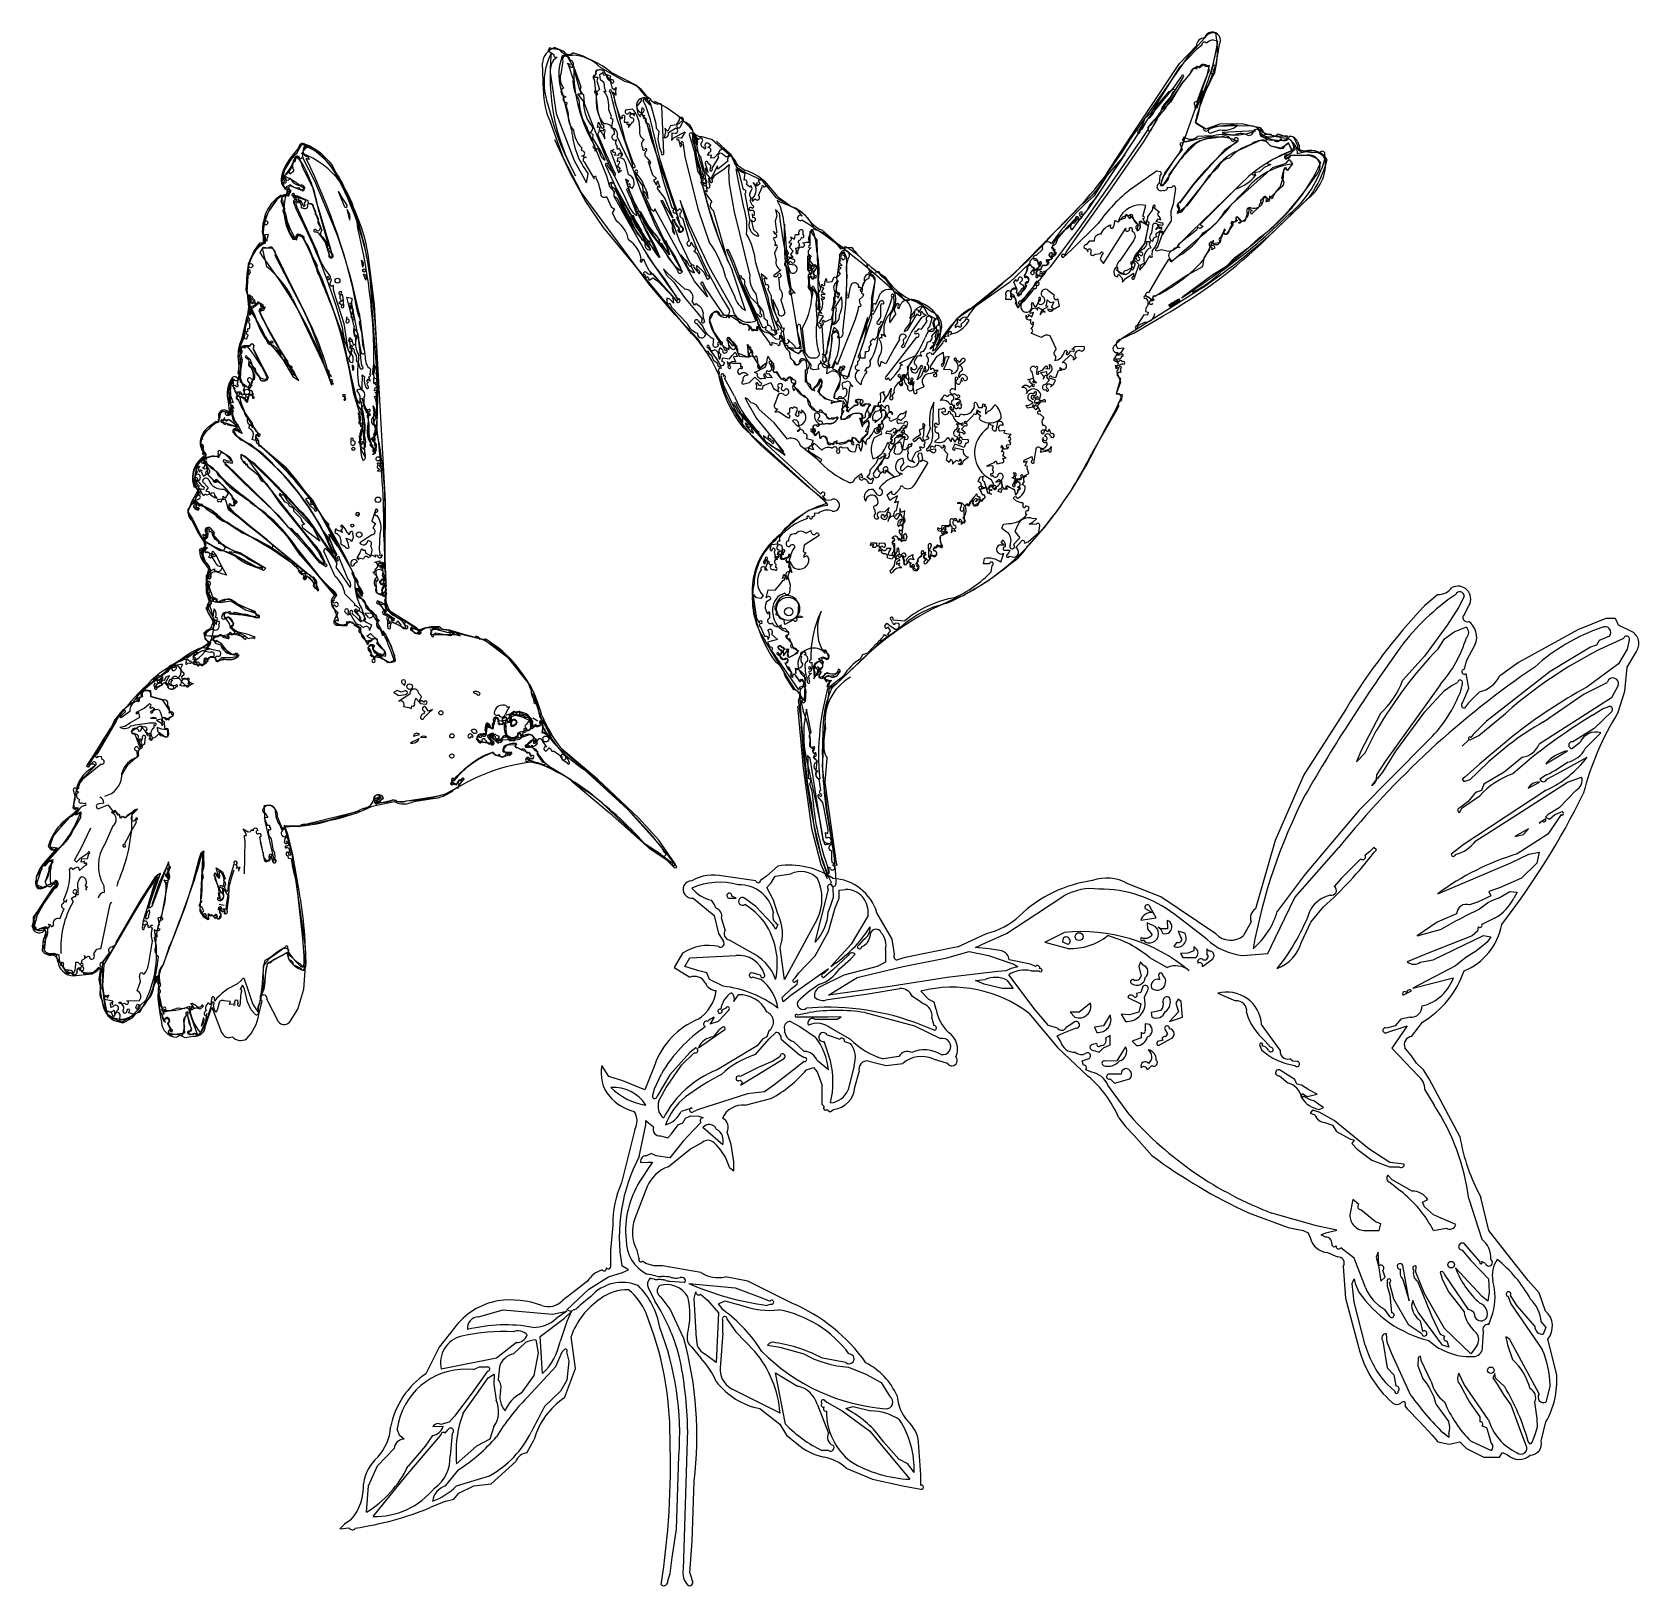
# Model space of a CAD drawing. Extents: x -1.41 to 6.2, y -5.19 to 2.16.
import ezdxf

# ---------------------------------------------------------------- set-up
doc = ezdxf.new("R2010")
doc.units = 0

msp = doc.modelspace()

# ---------------------------------------------------------------- linework, layer by layer
at = {"layer": 'Default', "color": 5, "linetype": 'CONTINUOUS'}
for p, q in [((4.071632, 2.055292), (4.144294, 2.135583)), ((1.044313, 2.08875), (1.037993, 2.075702)), ((1.037993, 2.075702), (1.06511, 2.05786)), ((1.058652, 2.084943), (1.044313, 2.08875)), ((1.09114, 2.08041), (1.058652, 2.084943)), ((1.069732, 2.090466), (1.110585, 2.072999)), ((3.79183, 1.651966), (4.071632, 2.055292)), ((4.105069, 2.080513), (4.02576, 1.997666)), ((4.02615, 2.015691), (4.106671, 2.099458)), ((4.132814, 2.102411), (4.105069, 2.080513)), ((4.21425, 2.103412), (4.197394, 2.00407)), ((1.015721, 1.887002), (1.010292, 2.016817)), ((1.0805, 2.045542), (1.062288, 2.031663)), ((1.107109, 2.026445), (1.096924, 1.965157)), ((1.137204, 2.000394), (1.129362, 2.016333)), ((1.129362, 2.016333), (1.140905, 2.012177)), ((1.155127, 2.001396), (1.131319, 2.045741)), ((1.155834, 1.94184), (1.137204, 2.000394)), ((1.157328, 2.002748), (1.191841, 1.903928)), ((1.186116, 1.895503), (1.158648, 1.993844)), ((1.263415, 1.9593), (1.266626, 1.979831)), ((1.399807, 1.929342), (1.287201, 1.994362)), ((3.795537, 1.670166), (4.02615, 2.015691)), ((4.02576, 1.997666), (3.889265, 1.778093)), ((4.077102, 1.966812), (4.093711, 1.992537)), ((4.093711, 1.992537), (4.110287, 1.990209)), ((4.14034, 2.008908), (4.121038, 1.995331)), ((4.156959, 1.957968), (4.168744, 2.007605)), ((4.197394, 2.00407), (4.16892, 1.927967)), ((4.182762, 1.997587), (4.176454, 1.976196)), ((4.187053, 2.009088), (4.182762, 1.997587)), ((4.185331, 1.971402), (4.189185, 1.98309)), ((4.197376, 2.004024), (4.187053, 2.009088)), ((4.189185, 1.98309), (4.197376, 2.004024)), ((1.04958, 1.952415), (1.074814, 1.777804)), ((1.263855, 1.966093), (1.251419, 1.950193)), ((1.251419, 1.950193), (1.272046, 1.950308)), ((1.275022, 1.784263), (1.257056, 1.940555)), ((1.272046, 1.950308), (1.267338, 1.933773)), ((1.267338, 1.933773), (1.28093, 1.891609)), ((1.282663, 1.963631), (1.297505, 1.973579)), ((1.285162, 1.938258), (1.282663, 1.963631)), ((1.302184, 1.923117), (1.285162, 1.938258)), ((1.305709, 1.895373), (1.302184, 1.923117)), ((1.335838, 1.929352), (1.30898, 1.965811)), ((1.309129, 1.965455), (1.331996, 1.955533)), ((1.331996, 1.955533), (1.328708, 1.94316)), ((1.328708, 1.94316), (1.341432, 1.938529)), ((1.332035, 1.928719), (1.339692, 1.901369)), ((1.334158, 1.974155), (1.454114, 1.912548)), ((1.454114, 1.912548), (1.494827, 1.86431)), ((3.99974, 1.903284), (3.880095, 1.758214)), ((3.96042, 1.803261), (4.040994, 1.922003)), ((3.972712, 1.836032), (4.029781, 1.925448)), ((4.03631, 1.920403), (3.98338, 1.832832)), ((4.02782, 1.943845), (3.99974, 1.903284)), ((4.035866, 1.955088), (4.02782, 1.943845)), ((4.028621, 1.594321), (4.156959, 1.957968)), ((4.029781, 1.925448), (4.046046, 1.951417)), ((4.076879, 1.966007), (4.03631, 1.920403)), ((4.040994, 1.922003), (4.077102, 1.966812)), ((4.134382, 1.902351), (4.107836, 1.832947)), ((4.16892, 1.927967), (4.127479, 1.84311)), ((4.159183, 1.966703), (4.134382, 1.902351)), ((1.12144, 1.857266), (1.106813, 1.847235)), ((1.106813, 1.847235), (1.116724, 1.827256)), ((1.149211, 1.69859), (1.107716, 1.866806)), ((1.108219, 1.864177), (1.12144, 1.857266)), ((1.178504, 1.87102), (1.195399, 1.87228)), ((1.204588, 1.836171), (1.178504, 1.87102)), ((1.195399, 1.87228), (1.186116, 1.895503)), ((1.204132, 1.86806), (1.208689, 1.827376)), ((1.208689, 1.827376), (1.244301, 1.732748)), ((1.264608, 1.864834), (1.264648, 1.843978)), ((1.28093, 1.891609), (1.26676, 1.879506)), ((1.301844, 1.884847), (1.312246, 1.882354)), ((1.312246, 1.882354), (1.305709, 1.895373)), ((1.33162, 1.87953), (1.340468, 1.842009)), ((1.348907, 1.861888), (1.337859, 1.885763)), ((1.339692, 1.901369), (1.352154, 1.890097)), ((1.340468, 1.842009), (1.36393, 1.750798)), ((1.357896, 1.865342), (1.34574, 1.879935)), ((1.34574, 1.879935), (1.348913, 1.861875)), ((1.402967, 1.648313), (1.348907, 1.861888)), ((1.348913, 1.861875), (1.353371, 1.831573)), ((1.352154, 1.890097), (1.358871, 1.901132)), ((1.353371, 1.831573), (1.373164, 1.770433)), ((1.358871, 1.901132), (1.356903, 1.883085)), ((1.356903, 1.883085), (1.357896, 1.865342)), ((1.477982, 1.838892), (1.45586, 1.810889)), ((1.499283, 1.814086), (1.48773, 1.83918)), ((1.498583, 1.839301), (1.513346, 1.82474)), ((1.526606, 1.816023), (1.50304, 1.847158)), ((1.520625, 1.828849), (1.547463, 1.731858)), ((1.539873, 1.82716), (1.525142, 1.840337)), ((1.557773, 1.821041), (1.539873, 1.82716)), ((3.913092, 1.807663), (3.978166, 1.883415)), ((3.942888, 1.798014), (3.972712, 1.836032)), ((3.984852, 1.85844), (3.94694, 1.814283)), ((3.978166, 1.883415), (3.997141, 1.892861)), ((3.996856, 1.883279), (3.984852, 1.85844)), ((4.110998, 1.813889), (4.129829, 1.853993)), ((4.127479, 1.84311), (4.11681, 1.783126)), ((4.130871, 1.872248), (4.124563, 1.850857)), ((4.135162, 1.883749), (4.130871, 1.872248)), ((4.13344, 1.846063), (4.137295, 1.85775)), ((4.145485, 1.878685), (4.135162, 1.883749)), ((4.137295, 1.85775), (4.145485, 1.878685)), ((1.074814, 1.777804), (1.160715, 1.55561)), ((1.120476, 1.819928), (1.132948, 1.779271)), ((1.293418, 1.724548), (1.275022, 1.784263)), ((1.33761, 1.764232), (1.324324, 1.796211)), ((1.33451, 1.754284), (1.33761, 1.764232)), ((1.345779, 1.750291), (1.33451, 1.754284)), ((1.337241, 1.709367), (1.345779, 1.750291)), ((1.36393, 1.750798), (1.420057, 1.591035)), ((1.373164, 1.770433), (1.380948, 1.752639)), ((1.380948, 1.752639), (1.388753, 1.756607)), ((1.39877, 1.756807), (1.397349, 1.737703)), ((1.406782, 1.796099), (1.435344, 1.801339)), ((1.435546, 1.774046), (1.422362, 1.784183)), ((1.45586, 1.810889), (1.462209, 1.776898)), ((1.462209, 1.776898), (1.47514, 1.763468)), ((1.480934, 1.805069), (1.478046, 1.781416)), ((1.482287, 1.77351), (1.495234, 1.767105)), ((1.487972, 1.761431), (1.494096, 1.7698)), ((1.497836, 1.757059), (1.487972, 1.761431)), ((1.525436, 1.660786), (1.497836, 1.757059)), ((1.521616, 1.748008), (1.499283, 1.814086)), ((1.513346, 1.82474), (1.526606, 1.816023)), ((1.584996, 1.592631), (1.574934, 1.810975)), ((1.656425, 1.729442), (1.677659, 1.750118)), ((3.880095, 1.758214), (3.626599, 1.37458)), ((3.849755, 1.703758), (3.876123, 1.752803)), ((3.862755, 1.754476), (3.850484, 1.722962)), ((3.920797, 1.751684), (3.858368, 1.647028)), ((3.889265, 1.778093), (3.862755, 1.754476)), ((4.11681, 1.783126), (4.102057, 1.734042)), ((1.109402, 1.567058), (1.048241, 1.737655)), ((1.314944, 1.481201), (1.222847, 1.711436)), ((1.250508, 1.677856), (1.23603, 1.689552)), ((1.244301, 1.732748), (1.309864, 1.570968)), ((1.248773, 1.661087), (1.250508, 1.677856)), ((1.270345, 1.712998), (1.276055, 1.736937)), ((1.313806, 1.582234), (1.272144, 1.678734)), ((1.276055, 1.736937), (1.290053, 1.711232)), ((1.29821, 1.694901), (1.277259, 1.69884)), ((1.294257, 1.684277), (1.306514, 1.657909)), ((1.303462, 1.683289), (1.307116, 1.69686)), ((1.306514, 1.657909), (1.303462, 1.683289)), ((1.397349, 1.737703), (1.41622, 1.736799)), ((1.417608, 1.712465), (1.436711, 1.737169)), ((1.42017, 1.72931), (1.417608, 1.712465)), ((1.496733, 1.747302), (1.500182, 1.733254)), ((1.517293, 1.710314), (1.583899, 1.455255)), ((1.5685, 1.559619), (1.521616, 1.748008)), ((1.547463, 1.731858), (1.548792, 1.708943)), ((1.548792, 1.708943), (1.562096, 1.694331)), ((1.562096, 1.694331), (1.556089, 1.655391)), ((1.593694, 1.691869), (1.58723, 1.663919)), ((1.604585, 1.694999), (1.590097, 1.708855)), ((1.590097, 1.708855), (1.593694, 1.691869)), ((1.617138, 1.720085), (1.604585, 1.694999)), ((1.606662, 1.688528), (1.640869, 1.709452)), ((1.642799, 1.725428), (1.617138, 1.720085)), ((1.639724, 1.684541), (1.623705, 1.685447)), ((1.623705, 1.685447), (1.623769, 1.668633)), ((1.634147, 1.665216), (1.686593, 1.692261)), ((1.657256, 1.747539), (1.642799, 1.725428)), ((1.662604, 1.713339), (1.676546, 1.739967)), ((1.686593, 1.692261), (1.669123, 1.661159)), ((1.705018, 1.678658), (1.72816, 1.60069)), ((1.745548, 1.642274), (1.722961, 1.677972)), ((1.74868, 1.654065), (1.728117, 1.680392)), ((1.728117, 1.680392), (1.745239, 1.644397)), ((3.850484, 1.722962), (3.833024, 1.695815)), ((3.840549, 1.64624), (3.877969, 1.703166)), ((3.906171, 1.749301), (3.888167, 1.7219)), ((4.100892, 1.737644), (4.153063, 1.705607)), ((4.102057, 1.734042), (4.140559, 1.711106)), ((4.153063, 1.705607), (4.218237, 1.728989)), ((4.163306, 1.703099), (4.195337, 1.718035)), ((4.179209, 1.688433), (4.218143, 1.701541)), ((4.195337, 1.718035), (4.304745, 1.722467)), ((4.218237, 1.728989), (4.321809, 1.731716)), ((4.386576, 1.696874), (4.228559, 1.688185)), ((4.304745, 1.722467), (4.366534, 1.720448)), ((4.321809, 1.731716), (4.376604, 1.719058)), ((4.376604, 1.719058), (4.407741, 1.71186)), ((4.407741, 1.71186), (4.430333, 1.680478)), ((4.430333, 1.680478), (4.458572, 1.680957)), ((4.491632, 1.682165), (4.538606, 1.666623)), ((1.144479, 1.491837), (1.068679, 1.65439)), ((1.19663, 1.61596), (1.193572, 1.605176)), ((1.193572, 1.605176), (1.204379, 1.600206)), ((1.28679, 1.600733), (1.248773, 1.661087)), ((1.258268, 1.617742), (1.25883, 1.600234)), ((1.25883, 1.600234), (1.271595, 1.614081)), ((1.271595, 1.614081), (1.281743, 1.591839)), ((1.307128, 1.557939), (1.28679, 1.600733)), ((1.349007, 1.607645), (1.33283, 1.599973)), ((1.33283, 1.599973), (1.370519, 1.498761)), ((1.398813, 1.597118), (1.364802, 1.669579)), ((1.373275, 1.613882), (1.382611, 1.592428)), ((1.437151, 1.55434), (1.402967, 1.648313)), ((1.653725, 1.288458), (1.525436, 1.660786)), ((1.556089, 1.655391), (1.564269, 1.616238)), ((1.564269, 1.616238), (1.574674, 1.594632)), ((1.623769, 1.668633), (1.62128, 1.650574)), ((1.62128, 1.650574), (1.634147, 1.665216)), ((1.669123, 1.661159), (1.650318, 1.663249)), ((1.654983, 1.655654), (1.662073, 1.622887)), ((1.676001, 1.633673), (1.684808, 1.575348)), ((1.729903, 1.636389), (1.720332, 1.65546)), ((1.720332, 1.65546), (1.730648, 1.654584)), ((1.721283, 1.673279), (1.721072, 1.65416)), ((1.721072, 1.65416), (1.736637, 1.602228)), ((1.72816, 1.60069), (1.745046, 1.505323)), ((1.739159, 1.577103), (1.729903, 1.636389)), ((1.753489, 1.56609), (1.734983, 1.664932)), ((1.764776, 1.669587), (1.813565, 1.655004)), ((1.808052, 1.62891), (1.793214, 1.637321)), ((1.79334, 1.616911), (1.808052, 1.62891)), ((1.813565, 1.655004), (1.906864, 1.572829)), ((1.835067, 1.647311), (1.899895, 1.587699)), ((3.68395, 1.498442), (3.795537, 1.670166)), ((3.69654, 1.439042), (3.840549, 1.64624)), ((3.858368, 1.647028), (3.698894, 1.416951)), ((4.039804, 1.608301), (4.004275, 1.564248)), ((4.052053, 1.644426), (4.027749, 1.636801)), ((4.027749, 1.636801), (4.039804, 1.608301)), ((4.048359, 1.668763), (4.038794, 1.651915)), ((4.038794, 1.651915), (4.056986, 1.643777)), ((4.172653, 1.670046), (4.052053, 1.644426)), ((4.056986, 1.643777), (4.100902, 1.65561)), ((4.093293, 1.440582), (4.243354, 1.608932)), ((4.100902, 1.65561), (4.17714, 1.672771)), ((4.17714, 1.672771), (4.111769, 1.669872)), ((4.22243, 1.666305), (4.174273, 1.660077)), ((4.243354, 1.608932), (4.299924, 1.64519)), ((4.290281, 1.597332), (4.409895, 1.652579)), ((4.409895, 1.652579), (4.436891, 1.648338)), ((4.428056, 1.667912), (4.460659, 1.657388)), ((4.436891, 1.648338), (4.455861, 1.627821)), ((4.455861, 1.627821), (4.50352, 1.612935)), ((4.542126, 1.659071), (4.47309, 1.669665)), ((4.505954, 1.614496), (4.476917, 1.620541)), ((4.50352, 1.612935), (4.54304, 1.63885)), ((4.517734, 1.611904), (4.505954, 1.614496)), ((4.523229, 1.623249), (4.517734, 1.611904)), ((4.542767, 1.639357), (4.523229, 1.623249)), ((4.558565, 1.601826), (4.527282, 1.587786)), ((4.559226, 1.602681), (4.542767, 1.639357)), ((4.54304, 1.63885), (4.558565, 1.601826)), ((4.55019, 1.672602), (4.566098, 1.668257)), ((4.574056, 1.610315), (4.553804, 1.590958)), ((4.556721, 1.647486), (4.574056, 1.610315)), ((4.566098, 1.668257), (4.584473, 1.627412)), ((4.585114, 1.645754), (4.593324, 1.627579)), ((4.593324, 1.627579), (4.592931, 1.609274)), ((4.61805, 1.602527), (4.663223, 1.596212)), ((1.193655, 1.406096), (1.109402, 1.567058)), ((1.160715, 1.55561), (1.218744, 1.450789)), ((1.195773, 1.578581), (1.218075, 1.571029)), ((1.256222, 1.469566), (1.209764, 1.549015)), ((1.308376, 1.533942), (1.321513, 1.506552)), ((1.309864, 1.570968), (1.346124, 1.493209)), ((1.354412, 1.495317), (1.313806, 1.582234)), ((1.342842, 1.500751), (1.318689, 1.532327)), ((1.370333, 1.580122), (1.350115, 1.580874)), ((1.365405, 1.548992), (1.366991, 1.566985)), ((1.365995, 1.527479), (1.373509, 1.542398)), ((1.379788, 1.517268), (1.365995, 1.527479)), ((1.439312, 1.51271), (1.398813, 1.597118)), ((1.40274, 1.54926), (1.417028, 1.489557)), ((1.420057, 1.591035), (1.436511, 1.535994)), ((1.451129, 1.525824), (1.437151, 1.55434)), ((1.503258, 1.570318), (1.52279, 1.54815)), ((1.518501, 1.53689), (1.510369, 1.551775)), ((1.510369, 1.551775), (1.531638, 1.488517)), ((1.52279, 1.54815), (1.518501, 1.53689)), ((1.616021, 1.40737), (1.5685, 1.559619)), ((1.684808, 1.575348), (1.74549, 1.326906)), ((1.760459, 1.513125), (1.739159, 1.577103)), ((1.770884, 1.506541), (1.753489, 1.56609)), ((1.758398, 1.574451), (1.77853, 1.491904)), ((1.795509, 1.499255), (1.782592, 1.542625)), ((1.786719, 1.494677), (1.78274, 1.52205)), ((1.78274, 1.52205), (1.795509, 1.499255)), ((1.792235, 1.580413), (1.80062, 1.5948)), ((1.811122, 1.580775), (1.792235, 1.580413)), ((1.793017, 1.544446), (1.806005, 1.533378)), ((1.806005, 1.533378), (1.804169, 1.516562)), ((1.806984, 1.567754), (1.811122, 1.580775)), ((1.82358, 1.568324), (1.806984, 1.567754)), ((1.812908, 1.516974), (1.844245, 1.568917)), ((1.843755, 1.590023), (1.82358, 1.568324)), ((1.839602, 1.53095), (1.831836, 1.517001)), ((1.840317, 1.515505), (1.839602, 1.53095)), ((1.888465, 1.553567), (1.840317, 1.515505)), ((1.862866, 1.587188), (1.879023, 1.575238)), ((1.869036, 1.514535), (1.894955, 1.537613)), ((1.894955, 1.537613), (1.890999, 1.50655)), ((1.899895, 1.587699), (1.934151, 1.533587)), ((1.924795, 1.533934), (1.905017, 1.577566)), ((1.906864, 1.572829), (1.925186, 1.553062)), ((1.925186, 1.553062), (1.928158, 1.52578)), ((1.928158, 1.52578), (1.971702, 1.499194)), ((1.934151, 1.533587), (1.972354, 1.509331)), ((3.600225, 1.333159), (3.768326, 1.58328)), ((3.768326, 1.58328), (3.683909, 1.48731)), ((4.004275, 1.564248), (3.946918, 1.476848)), ((3.956849, 1.496451), (4.028621, 1.594321)), ((3.978278, 1.488181), (4.055904, 1.595644)), ((4.208728, 1.521995), (4.165782, 1.484244)), ((4.275474, 1.351445), (4.468693, 1.523686)), ((4.427223, 1.523107), (4.404509, 1.502952)), ((4.459142, 1.536949), (4.427223, 1.523107)), ((4.465426, 1.558942), (4.439387, 1.541736)), ((4.439387, 1.541736), (4.459142, 1.536949)), ((4.527282, 1.587786), (4.465426, 1.558942)), ((4.468693, 1.523686), (4.531704, 1.543734)), ((4.525017, 1.523327), (4.519625, 1.508704)), ((4.520373, 1.511446), (4.53255, 1.523316)), ((4.537312, 1.510584), (4.525017, 1.523327)), ((4.553804, 1.590958), (4.527734, 1.571367)), ((4.531704, 1.543734), (4.545246, 1.560453)), ((4.550991, 1.580454), (4.532204, 1.562363)), ((4.561233, 1.540469), (4.537312, 1.510584)), ((4.54461, 1.516293), (4.561221, 1.539248)), ((4.545246, 1.560453), (4.561233, 1.540469)), ((4.605415, 1.57809), (4.550991, 1.580454)), ((4.553313, 1.581535), (4.630139, 1.58121)), ((4.623989, 1.596783), (4.585721, 1.586984)), ((4.654969, 1.592102), (4.623989, 1.596783)), ((4.663223, 1.596212), (4.691664, 1.594196)), ((1.213121, 1.366036), (1.144479, 1.491837)), ((1.218744, 1.450789), (1.227018, 1.49345)), ((1.264688, 1.470666), (1.274446, 1.449741)), ((1.274446, 1.449741), (1.286214, 1.404786)), ((1.329136, 1.430915), (1.314944, 1.481201)), ((1.321513, 1.506552), (1.365139, 1.411572)), ((1.399597, 1.38907), (1.342842, 1.500751)), ((1.370519, 1.498761), (1.384631, 1.51014)), ((1.419118, 1.457432), (1.404098, 1.467475)), ((1.479505, 1.404357), (1.439312, 1.51271)), ((1.448389, 1.503996), (1.455121, 1.476365)), ((1.480832, 1.460666), (1.45443, 1.496997)), ((1.455121, 1.476365), (1.483494, 1.436359)), ((1.508471, 1.401393), (1.480832, 1.460666)), ((1.531638, 1.488517), (1.550258, 1.470985)), ((1.550258, 1.470985), (1.535504, 1.461727)), ((1.535504, 1.461727), (1.549938, 1.439582)), ((1.549938, 1.439582), (1.555006, 1.460482)), ((1.555006, 1.460482), (1.56638, 1.42897)), ((1.583899, 1.455255), (1.622578, 1.333492)), ((1.745046, 1.505323), (1.768675, 1.469564)), ((1.757273, 1.509723), (1.766339, 1.478249)), ((1.759053, 1.454366), (1.770959, 1.430034)), ((1.764641, 1.482301), (1.760459, 1.513125)), ((1.782382, 1.464692), (1.764641, 1.482301)), ((1.769644, 1.492009), (1.770884, 1.506541)), ((1.776319, 1.437059), (1.772627, 1.453725)), ((1.77853, 1.491904), (1.785939, 1.437345)), ((1.808028, 1.469041), (1.786719, 1.494677)), ((1.801873, 1.442611), (1.797645, 1.472516)), ((1.797645, 1.472516), (1.805479, 1.453304)), ((1.819659, 1.492477), (1.808028, 1.469041)), ((1.812433, 1.462425), (1.827683, 1.487458)), ((1.831836, 1.517001), (1.819659, 1.492477)), ((1.827683, 1.487458), (1.869036, 1.514535)), ((1.890999, 1.50655), (1.894941, 1.445655)), ((1.894941, 1.445655), (1.917515, 1.312927)), ((1.927115, 1.51656), (1.94071, 1.499803)), ((1.93078, 1.498338), (1.927115, 1.51656)), ((1.96377, 1.33344), (1.93078, 1.498338)), ((1.94071, 1.499803), (1.95139, 1.457182)), ((1.95139, 1.457182), (1.960304, 1.417803)), ((1.965651, 1.463626), (1.970821, 1.496518)), ((1.971702, 1.499194), (2.049648, 1.46351)), ((2.022759, 1.439911), (2.008751, 1.45129)), ((2.027585, 1.45182), (2.022759, 1.439911)), ((2.025277, 1.434743), (2.027585, 1.45182)), ((2.031907, 1.4637), (2.04026, 1.444909)), ((2.049907, 1.462504), (2.031907, 1.4637)), ((2.049648, 1.46351), (2.11492, 1.381478)), ((2.071712, 1.435771), (2.049907, 1.462504)), ((2.061101, 1.458528), (2.122594, 1.385809)), ((3.683909, 1.48731), (3.621172, 1.387103)), ((3.798721, 1.423415), (3.91781, 1.506982)), ((3.91781, 1.506982), (3.934759, 1.503567)), ((3.933392, 1.484868), (3.930364, 1.447009)), ((3.935861, 1.439309), (3.956849, 1.496451)), ((3.939941, 1.451782), (3.936203, 1.437904)), ((3.946918, 1.476848), (3.939941, 1.451782)), ((3.949848, 1.438056), (3.974812, 1.477687)), ((4.062052, 1.347782), (4.164512, 1.473276)), ((4.165782, 1.484244), (4.12053, 1.419988)), ((4.404509, 1.502952), (4.37048, 1.496795)), ((4.38441, 1.494059), (4.386514, 1.48517)), ((4.518039, 1.475027), (4.501716, 1.428351)), ((4.511669, 1.4706), (4.520373, 1.511446)), ((4.519625, 1.508704), (4.518039, 1.475027)), ((1.51834, 0.966217), (1.193655, 1.406096)), ((1.313952, 1.385416), (1.336363, 1.336678)), ((1.327798, 1.433025), (1.349379, 1.407356)), ((1.352532, 1.420312), (1.338058, 1.433476)), ((1.349379, 1.407356), (1.348179, 1.388907)), ((1.348179, 1.388907), (1.363174, 1.379215)), ((1.409371, 1.278702), (1.349801, 1.386363)), ((1.428478, 1.277165), (1.352532, 1.420312)), ((1.52288, 1.133873), (1.353848, 1.437208)), ((1.363174, 1.379215), (1.438806, 1.232148)), ((1.422206, 1.334782), (1.399597, 1.38907)), ((1.409586, 1.415521), (1.429201, 1.374204)), ((1.428423, 1.395593), (1.419187, 1.415398)), ((1.434456, 1.423261), (1.419445, 1.4324)), ((1.429201, 1.374204), (1.452135, 1.312594)), ((1.54582, 1.24615), (1.479505, 1.404357)), ((1.483494, 1.436359), (1.487492, 1.387227)), ((1.487492, 1.387227), (1.58451, 1.18142)), ((1.49261, 1.395971), (1.488003, 1.412932)), ((1.488003, 1.412932), (1.497867, 1.404415)), ((1.526751, 1.322755), (1.49261, 1.395971)), ((1.497867, 1.404415), (1.510311, 1.376875)), ((1.510311, 1.376875), (1.508471, 1.401393)), ((1.555764, 1.434983), (1.553114, 1.423864)), ((1.553114, 1.423864), (1.589687, 1.376647)), ((1.56638, 1.42897), (1.555764, 1.434983)), ((1.589687, 1.376647), (1.627724, 1.284233)), ((1.648865, 1.315931), (1.616021, 1.40737)), ((1.788753, 1.431311), (1.776319, 1.437059)), ((1.812084, 1.361559), (1.785409, 1.399046)), ((1.790523, 1.406887), (1.788753, 1.431311)), ((1.968998, 1.398761), (1.991787, 1.27196)), ((1.992289, 1.429282), (1.97501, 1.444799)), ((1.991963, 1.399125), (2.003507, 1.424291)), ((1.997788, 1.437439), (1.992289, 1.429282)), ((2.003507, 1.424291), (1.997788, 1.437439)), ((2.003826, 1.36363), (2.017849, 1.373856)), ((2.04026, 1.444909), (2.025277, 1.434743)), ((2.033448, 1.390285), (2.048458, 1.42731)), ((2.059147, 1.429238), (2.071712, 1.435771)), ((2.11492, 1.381478), (2.203758, 1.329706)), ((2.122594, 1.385809), (2.190624, 1.337055)), ((3.698894, 1.416951), (3.538002, 1.191251)), ((3.553724, 1.235928), (3.69654, 1.439042)), ((3.626599, 1.37458), (3.602091, 1.34734)), ((3.936203, 1.437904), (3.949848, 1.438056)), ((3.970252, 1.429827), (3.990896, 1.428986)), ((4.007704, 1.425419), (3.99654, 1.350165)), ((4.030383, 1.355829), (4.093293, 1.440582)), ((4.065243, 1.409635), (4.034683, 1.367277)), ((4.12053, 1.419988), (4.062492, 1.342801)), ((4.078872, 1.213257), (4.298102, 1.42607)), ((4.293907, 1.421513), (4.124607, 1.25275)), ((4.347746, 1.425424), (4.242498, 1.31756)), ((4.434514, 1.361071), (4.51108, 1.432443)), ((4.636328, 1.377712), (4.438707, 1.187123)), ((4.4524, 1.38851), (4.452185, 1.368395)), ((4.4654, 1.374164), (4.4524, 1.38851)), ((4.641904, 1.383186), (4.484906, 1.230431)), ((1.299014, 1.238999), (1.213121, 1.366036)), ((1.336363, 1.336678), (1.351753, 1.325836)), ((1.351753, 1.325836), (1.340271, 1.308242)), ((1.340271, 1.308242), (1.360648, 1.268845)), ((1.442324, 1.306626), (1.422206, 1.334782)), ((1.455296, 1.294594), (1.442324, 1.306626)), ((1.452135, 1.312594), (1.455296, 1.294594)), ((1.458772, 1.309969), (1.476244, 1.273322)), ((1.510329, 1.239661), (1.473559, 1.298796)), ((1.474351, 1.314206), (1.490343, 1.261925)), ((1.530264, 1.215576), (1.474351, 1.314206)), ((1.53819, 1.314982), (1.526751, 1.322755)), ((1.542558, 1.327291), (1.53819, 1.314982)), ((1.729736, 0.984586), (1.542558, 1.327291)), ((1.580659, 1.365255), (1.570414, 1.365736)), ((1.570414, 1.365736), (1.578272, 1.350295)), ((1.578272, 1.350295), (1.626619, 1.247887)), ((1.593306, 1.337774), (1.580659, 1.365255)), ((1.627724, 1.284233), (1.593306, 1.337774)), ((1.622578, 1.333492), (1.636318, 1.32569)), ((1.659289, 1.327294), (1.648865, 1.315931)), ((1.661729, 1.290336), (1.662582, 1.306754)), ((1.705648, 1.254602), (1.66274, 1.366677)), ((1.66274, 1.366677), (1.690189, 1.268034)), ((1.74549, 1.326906), (1.800548, 1.169398)), ((1.88853, 1.079311), (1.820594, 1.319087)), ((1.917515, 1.312927), (1.991737, 1.012395)), ((2.004732, 1.342791), (1.993969, 1.365375)), ((2.003446, 1.303477), (2.004575, 1.284697)), ((2.119637, 1.294483), (2.112043, 1.269018)), ((2.113906, 1.324113), (2.119637, 1.294483)), ((2.131583, 1.307378), (2.113906, 1.324113)), ((2.140365, 1.356904), (2.122023, 1.366067)), ((2.122023, 1.366067), (2.13576, 1.337856)), ((2.13576, 1.337856), (2.148716, 1.290354)), ((2.214697, 1.327158), (2.140365, 1.356904)), ((2.239322, 1.293276), (2.214697, 1.327158)), ((3.235226, 1.012842), (3.56554, 1.350798)), ((3.548345, 1.269663), (3.600225, 1.333159)), ((3.569293, 1.297301), (3.559863, 1.302568)), ((3.587697, 1.319882), (3.569293, 1.297301)), ((3.602091, 1.34734), (3.587697, 1.319882)), ((3.770158, 1.284082), (3.773303, 1.301518)), ((3.773303, 1.301518), (3.789043, 1.281354)), ((3.853019, 1.291615), (3.866532, 1.343507)), ((3.897581, 1.321321), (3.876655, 1.29281)), ((3.901013, 1.337859), (3.897581, 1.321321)), ((3.932365, 1.310371), (3.903589, 1.334086)), ((3.99654, 1.350165), (3.9852, 1.316992)), ((3.9852, 1.316992), (3.986841, 1.271068)), ((4.026054, 1.326604), (4.01498, 1.308241)), ((4.01498, 1.308241), (4.037152, 1.312736)), ((4.062492, 1.342801), (4.016319, 1.30578)), ((4.016319, 1.30578), (4.025688, 1.328601)), ((4.034683, 1.367277), (4.018021, 1.350946)), ((4.018021, 1.350946), (4.026054, 1.326604)), ((4.037152, 1.312736), (4.062052, 1.347782)), ((4.346446, 1.309736), (4.337364, 1.270963)), ((4.354239, 1.332394), (4.371546, 1.316368)), ((4.374476, 1.30901), (4.404289, 1.336688)), ((1.716851, 0.737619), (1.299014, 1.238999)), ((1.510384, 1.101517), (1.409371, 1.278702)), ((1.458075, 1.213682), (1.428478, 1.277165)), ((1.436818, 1.278998), (1.451791, 1.246887)), ((1.479872, 1.226103), (1.443917, 1.283492)), ((1.451791, 1.246887), (1.481602, 1.202677)), ((1.476244, 1.273322), (1.542065, 1.151885)), ((1.496978, 1.167343), (1.479872, 1.226103)), ((1.490343, 1.261925), (1.523538, 1.211335)), ((1.651148, 1.036266), (1.510329, 1.239661)), ((1.599635, 1.146737), (1.54582, 1.24615)), ((1.626623, 1.266195), (1.656586, 1.182352)), ((1.626675, 1.246733), (1.626764, 1.265947)), ((1.636477, 1.205417), (1.626675, 1.246733)), ((1.645939, 1.244254), (1.634383, 1.269473)), ((1.636196, 1.265514), (1.65755, 1.23314)), ((1.659934, 1.235775), (1.645939, 1.244254)), ((1.646426, 1.283645), (1.662453, 1.248642)), ((1.666181, 1.240646), (1.653725, 1.288458)), ((1.67607, 1.278603), (1.661729, 1.290336)), ((1.706598, 1.175029), (1.67607, 1.278603)), ((1.801248, 1.049586), (1.705648, 1.254602)), ((2.012024, 1.228561), (2.00069, 1.27454)), ((2.02856, 1.212817), (2.012024, 1.228561)), ((2.104051, 1.222034), (2.112528, 1.206987)), ((2.11248, 1.208854), (2.104051, 1.222034)), ((2.112043, 1.269018), (2.114959, 1.243153)), ((2.114959, 1.243153), (2.119429, 1.214902)), ((2.148716, 1.290354), (2.158945, 1.209263)), ((2.173296, 1.050929), (2.156235, 1.25451)), ((2.243361, 1.226612), (2.242792, 1.20622)), ((2.271917, 1.18929), (2.281227, 1.220411)), ((2.287369, 1.231324), (2.275857, 1.218777)), ((2.275857, 1.218777), (2.275929, 1.153611)), ((2.281227, 1.220411), (2.287438, 1.230926)), ((2.285684, 1.213522), (2.287369, 1.231324)), ((2.287438, 1.230926), (2.296007, 1.211106)), ((2.333367, 1.227197), (2.401891, 1.166379)), ((3.418054, 1.053701), (3.553724, 1.235928)), ((3.451068, 1.186722), (3.501941, 1.247666)), ((3.542232, 1.284988), (3.495862, 1.23488)), ((3.501941, 1.247666), (3.53444, 1.281127)), ((3.515894, 1.133877), (3.641468, 1.257477)), ((3.518358, 1.227491), (3.548345, 1.269663)), ((3.543648, 1.276226), (3.528453, 1.259946)), ((3.667457, 1.068703), (3.772005, 1.236257)), ((3.720365, 1.27182), (3.713497, 1.244488)), ((3.736054, 1.263794), (3.720365, 1.27182)), ((3.736054, 1.263794), (3.751915, 1.281395)), ((3.737524, 1.273858), (3.770158, 1.284082)), ((3.833453, 1.248642), (3.807687, 1.2821)), ((3.830441, 1.253375), (3.824627, 1.224513)), ((3.838239, 1.255886), (3.838837, 1.234794)), ((3.839465, 1.268007), (3.853755, 1.263299)), ((3.841657, 1.248657), (3.839465, 1.268007)), ((3.870329, 1.253519), (3.850189, 1.263148)), ((3.863413, 1.260317), (3.853499, 1.280886)), ((3.853755, 1.263299), (3.878243, 1.249015)), ((3.862365, 1.165108), (3.88251, 1.259539)), ((3.878243, 1.249015), (3.862716, 1.164563)), ((3.895397, 1.212958), (3.902383, 1.255218)), ((3.914291, 1.22947), (3.919194, 1.239425)), ((3.915421, 1.266616), (3.925861, 1.28043)), ((3.941381, 1.259202), (3.915421, 1.266616)), ((3.919194, 1.239425), (3.931033, 1.235834)), ((3.925861, 1.28043), (3.938516, 1.276)), ((3.928434, 1.200178), (3.935237, 1.22069)), ((3.929434, 1.253945), (3.943722, 1.250456)), ((3.931033, 1.235834), (3.943342, 1.231856)), ((3.938516, 1.276), (3.931861, 1.291758)), ((3.935237, 1.22069), (3.951954, 1.209137)), ((3.943342, 1.231856), (3.942165, 1.241518)), ((3.986841, 1.271068), (3.944407, 1.205626)), ((4.106742, 1.226179), (4.048093, 1.180381)), ((4.113095, 1.238377), (4.106742, 1.226179)), ((4.123922, 1.234414), (4.113095, 1.238377)), ((4.13895, 1.244285), (4.123922, 1.234414)), ((4.124607, 1.25275), (4.13895, 1.244285)), ((4.236601, 1.222165), (4.224193, 1.198532)), ((4.237974, 1.233263), (4.236601, 1.222165)), ((4.244657, 1.225824), (4.237974, 1.233263)), ((4.269707, 1.238123), (4.249938, 1.210199)), ((4.262888, 1.231838), (4.28116, 1.262061)), ((4.279363, 1.250826), (4.269707, 1.238123)), ((4.27438, 1.267382), (4.270047, 1.256447)), ((4.287231, 1.264368), (4.27438, 1.267382)), ((4.28116, 1.262061), (4.300377, 1.271705)), ((4.296996, 1.277729), (4.287231, 1.264368)), ((4.301425, 1.288779), (4.313666, 1.277117)), ((1.478996, 1.188546), (1.458075, 1.213682)), ((1.481602, 1.202677), (1.490201, 1.185685)), ((1.509247, 1.163109), (1.521917, 1.132648)), ((1.552902, 1.108928), (1.517821, 1.164441)), ((1.523538, 1.211335), (1.593203, 1.121093)), ((1.542065, 1.151885), (1.558705, 1.116202)), ((1.5655, 1.181028), (1.561057, 1.168891)), ((1.561057, 1.168891), (1.573899, 1.16392)), ((1.59877, 1.128872), (1.564696, 1.162548)), ((1.573899, 1.16392), (1.590593, 1.137996)), ((1.58451, 1.18142), (1.64108, 1.0973)), ((1.592544, 1.161944), (1.605374, 1.134429)), ((1.62401, 1.114181), (1.598239, 1.169471)), ((1.611165, 1.109579), (1.599635, 1.146737)), ((1.656586, 1.182352), (1.709157, 1.069612)), ((1.713807, 1.168879), (1.708046, 1.150984)), ((1.72822, 1.14704), (1.713807, 1.168879)), ((2.025328, 1.199321), (2.035349, 1.198049)), ((2.035349, 1.198049), (2.02856, 1.212817)), ((2.111886, 1.191454), (2.103333, 1.18922)), ((2.103333, 1.18922), (2.112899, 1.169904)), ((2.121573, 1.145721), (2.109201, 1.117665)), ((2.112899, 1.169904), (2.111057, 1.152763)), ((2.119429, 1.214902), (2.11248, 1.208854)), ((2.158945, 1.209263), (2.164191, 1.137756)), ((2.1793, 1.164717), (2.182422, 1.174892)), ((2.190822, 1.162699), (2.1793, 1.164717)), ((2.179331, 1.145671), (2.190822, 1.162699)), ((2.19752, 1.127718), (2.179331, 1.145671)), ((2.184569, 1.194416), (2.203779, 1.183599)), ((2.203779, 1.183599), (2.208693, 1.205568)), ((2.208693, 1.205568), (2.225361, 1.205792)), ((2.236426, 1.191251), (2.229911, 1.178445)), ((2.243207, 1.165767), (2.260214, 1.16959)), ((2.260214, 1.16959), (2.273837, 1.170278)), ((2.282333, 1.144224), (2.269138, 1.129298)), ((2.273837, 1.170278), (2.271917, 1.18929)), ((2.310767, 1.179453), (2.285684, 1.213522)), ((2.296007, 1.211106), (2.303319, 1.174319)), ((2.303319, 1.174319), (2.308291, 1.132581)), ((2.319145, 0.852631), (2.310767, 1.179453)), ((2.400918, 1.162831), (2.421768, 1.138541)), ((2.401891, 1.166379), (2.439589, 1.140663)), ((2.421768, 1.138541), (2.456259, 1.14444)), ((2.439589, 1.140663), (2.4446, 1.149424)), ((2.4446, 1.149424), (2.45368, 1.144807)), ((2.45368, 1.144807), (2.473919, 1.145195)), ((2.456259, 1.14444), (2.497351, 1.114532)), ((3.42072, 1.144337), (3.443074, 1.164594)), ((3.433178, 1.140342), (3.42072, 1.144337)), ((3.425633, 1.154086), (3.422713, 1.13933)), ((3.443074, 1.164594), (3.451068, 1.186722)), ((3.538002, 1.191251), (3.493281, 1.128216)), ((3.599072, 1.173975), (3.58456, 1.157008)), ((3.621978, 1.174512), (3.599072, 1.173975)), ((3.809522, 1.179626), (3.744417, 1.081803)), ((3.798725, 1.064299), (3.862365, 1.165108)), ((3.862716, 1.164563), (3.815404, 1.106762)), ((3.871465, 1.172269), (3.887137, 1.173088)), ((3.887137, 1.173088), (3.883544, 1.159099)), ((3.883544, 1.159099), (3.890059, 1.143057)), ((3.944407, 1.205626), (3.919983, 1.140688)), ((4.00302, 1.141705), (3.984621, 1.123935)), ((4.0285, 1.143793), (4.00302, 1.141705)), ((4.023034, 1.159561), (4.016011, 1.148895)), ((4.016011, 1.148895), (4.0285, 1.143793)), ((4.048093, 1.180381), (4.023034, 1.159561)), ((4.025982, 1.160935), (4.078872, 1.213257)), ((4.039309, 1.121523), (4.131959, 1.201066)), ((4.17913, 1.167388), (4.167871, 1.140302)), ((4.178913, 1.135414), (4.194807, 1.143034)), ((4.187021, 1.17973), (4.17913, 1.167388)), ((4.185676, 1.161747), (4.187021, 1.17973)), ((4.219298, 1.16837), (4.185676, 1.161747)), ((4.224193, 1.198532), (4.219298, 1.16837)), ((4.226878, 1.192349), (4.231025, 1.211723)), ((1.482846, 1.08209), (1.488318, 1.090001)), ((1.488318, 1.090001), (1.495054, 1.075236)), ((1.495054, 1.075236), (1.512292, 1.03827)), ((1.618115, 0.949359), (1.510384, 1.101517)), ((1.564844, 1.097254), (1.552902, 1.108928)), ((1.558705, 1.116202), (1.564844, 1.097254)), ((1.590593, 1.137996), (1.611165, 1.109579)), ((1.611235, 1.109604), (1.59877, 1.128872)), ((1.605374, 1.134429), (1.611235, 1.109604)), ((1.672873, 1.029114), (1.62401, 1.114181)), ((1.64108, 1.0973), (1.662468, 1.051427)), ((1.665442, 1.109375), (1.68706, 1.079012)), ((1.68126, 1.088991), (1.665442, 1.109375)), ((1.695849, 1.078432), (1.68126, 1.088991)), ((1.705055, 1.057496), (1.695849, 1.078432)), ((1.744533, 1.112058), (1.727783, 1.126414)), ((1.792126, 1.009994), (1.744533, 1.112058)), ((1.8912, 1.133109), (1.881272, 1.132859)), ((1.881272, 1.132859), (1.888918, 1.117915)), ((1.888918, 1.117915), (1.901543, 1.09084)), ((1.916549, 1.078379), (1.8912, 1.133109)), ((1.901543, 1.09084), (1.9438, 0.981374)), ((1.985367, 0.891361), (1.916549, 1.078379)), ((2.071196, 0.904178), (2.018757, 1.076095)), ((2.109201, 1.117665), (2.116258, 1.083904)), ((2.164191, 1.137756), (2.174659, 1.11577)), ((2.177298, 1.098185), (2.19772, 1.098022)), ((2.18531, 1.065963), (2.199932, 1.062904)), ((2.186399, 1.110751), (2.19752, 1.127718)), ((2.19772, 1.098022), (2.186399, 1.110751)), ((2.208968, 1.140554), (2.212717, 1.124451)), ((2.26459, 1.10339), (2.26505, 1.080311)), ((2.26505, 1.080311), (2.265764, 1.039327)), ((2.269138, 1.129298), (2.268493, 1.114156)), ((2.268493, 1.114156), (2.28266, 1.102986)), ((2.293754, 1.06075), (2.269363, 1.090036)), ((2.270811, 1.069309), (2.286728, 1.057473)), ((2.407329, 1.01092), (2.419324, 1.11084)), ((2.419212, 1.085645), (2.41681, 1.072197)), ((2.41681, 1.072197), (2.430039, 1.059821)), ((2.438472, 1.12337), (2.424303, 1.114388)), ((2.450194, 1.097352), (2.438472, 1.12337)), ((2.497351, 1.114532), (2.546179, 1.068672)), ((3.318041, 1.069761), (3.221293, 0.978144)), ((3.378678, 1.134333), (3.347483, 1.105827)), ((3.348695, 1.083797), (3.370052, 1.058506)), ((3.35321, 1.040053), (3.371966, 1.067088)), ((3.393054, 1.086255), (3.417825, 1.088827)), ((3.40765, 1.074941), (3.393054, 1.086255)), ((3.393256, 1.058601), (3.40765, 1.074941)), ((3.422713, 1.13933), (3.435529, 1.13431)), ((3.437563, 1.106487), (3.426193, 1.115066)), ((3.427829, 1.130156), (3.433178, 1.140342)), ((3.439524, 1.125925), (3.427829, 1.130156)), ((3.435529, 1.13431), (3.431078, 1.122891)), ((3.431078, 1.122891), (3.442405, 1.120817)), ((3.435381, 1.113299), (3.439524, 1.125925)), ((3.442405, 1.120817), (3.437563, 1.106487)), ((3.476362, 1.097359), (3.515894, 1.133877)), ((3.493281, 1.128216), (3.481547, 1.108665)), ((3.58475, 1.139096), (3.59313, 1.123499)), ((3.626922, 1.113439), (3.651963, 1.115254)), ((3.658803, 1.109239), (3.651699, 1.087106)), ((3.651699, 1.087106), (3.667457, 1.068703)), ((3.815404, 1.106762), (3.804624, 1.075954)), ((3.835915, 1.062852), (3.819444, 1.079291)), ((3.834882, 1.127565), (3.848561, 1.133371)), ((3.842906, 1.121891), (3.834882, 1.127565)), ((3.838954, 1.037121), (3.862275, 1.066083)), ((3.862275, 1.066083), (3.886133, 1.106032)), ((3.897612, 1.107993), (3.898973, 1.129967)), ((3.919438, 1.12903), (3.940595, 1.135022)), ((3.972859, 1.08553), (3.936607, 1.027743)), ((3.940595, 1.135022), (3.974578, 1.127454)), ((3.981479, 1.087069), (3.972859, 1.08553)), ((3.993299, 1.081331), (4.039309, 1.121523)), ((4.023139, 1.104441), (3.994006, 1.081661)), ((4.136247, 1.055127), (4.142673, 1.095482)), ((4.167871, 1.140302), (4.138613, 1.084063)), ((4.142673, 1.095482), (4.169567, 1.135607)), ((4.288812, 1.097246), (4.245952, 1.052094)), ((1.510552, 1.018215), (1.49942, 1.027839)), ((1.508475, 1.007408), (1.516396, 0.989203)), ((1.523443, 1.015044), (1.510552, 1.018215)), ((1.512292, 1.03827), (1.585741, 0.959446)), ((1.516396, 0.989203), (1.532436, 1.000633)), ((1.544777, 1.008437), (1.518896, 1.031992)), ((1.518896, 1.031992), (1.523443, 1.015044)), ((1.532436, 1.000633), (1.554999, 0.986897)), ((1.584018, 0.963326), (1.544777, 1.008437)), ((1.601081, 1.024198), (1.583744, 1.042659)), ((1.583744, 1.042659), (1.597301, 1.013713)), ((1.58698, 0.997897), (1.649239, 0.900871)), ((1.597301, 1.013713), (1.630221, 0.982552)), ((1.684252, 0.946464), (1.601081, 1.024198)), ((1.662468, 1.051427), (1.670305, 1.027283)), ((1.730889, 1.024068), (1.718848, 1.04883)), ((1.727035, 1.05099), (1.751697, 1.019409)), ((1.74214, 1.059469), (1.775022, 1.026956)), ((1.742201, 1.036752), (1.74214, 1.059469)), ((1.775022, 1.026956), (1.788651, 0.997021)), ((1.909642, 0.856571), (1.801248, 1.049586)), ((1.878975, 1.00121), (1.919679, 0.91392)), ((1.971449, 0.84639), (1.908445, 1.036717)), ((1.943398, 1.000802), (1.955032, 0.976133)), ((1.969231, 0.987572), (1.952526, 1.001226)), ((2.046639, 1.020379), (2.053005, 0.982931)), ((2.074603, 0.995769), (2.046639, 1.020379)), ((2.059873, 0.999229), (2.074603, 0.995769)), ((2.068503, 0.96796), (2.059873, 0.999229)), ((2.13885, 1.036893), (2.104723, 1.009484)), ((2.128448, 1.003165), (2.130523, 0.974438)), ((2.208314, 0.807616), (2.16567, 1.056503)), ((2.172874, 1.061081), (2.182599, 1.02708)), ((2.18749, 0.950864), (2.173296, 1.050929)), ((2.283484, 1.021908), (2.267928, 1.014599)), ((2.267928, 1.014599), (2.270439, 0.970162)), ((2.274158, 1.007063), (2.272241, 0.987089)), ((2.274477, 0.980845), (2.273813, 1.001287)), ((2.289918, 0.993973), (2.274158, 1.007063)), ((2.281037, 1.046084), (2.292554, 1.060103)), ((2.283604, 1.047887), (2.283484, 1.021908)), ((2.307269, 1.049296), (2.291953, 1.023896)), ((2.30715, 1.050525), (2.293754, 1.06075)), ((2.303034, 1.037729), (2.30715, 1.050525)), ((2.345628, 0.97516), (2.354209, 0.997954)), ((2.354209, 0.997954), (2.356896, 0.98096)), ((2.382541, 0.983052), (2.391386, 1.005577)), ((2.391386, 1.005577), (2.402499, 1.00192)), ((2.402499, 1.00192), (2.407329, 1.01092)), ((2.419734, 1.018468), (2.402898, 1.000251)), ((2.402898, 1.000251), (2.405849, 0.975516)), ((2.424701, 1.048302), (2.410684, 1.0335)), ((2.410684, 1.0335), (2.419734, 1.018468)), ((2.430039, 1.059821), (2.412834, 1.0567)), ((2.412834, 1.0567), (2.424701, 1.048302)), ((2.451585, 1.014797), (2.448687, 0.942481)), ((2.556633, 1.01815), (2.555384, 0.998161)), ((2.585081, 0.98555), (2.573194, 1.012103)), ((2.608716, 1.014681), (2.631451, 0.9983)), ((2.631451, 0.9983), (2.670184, 0.942175)), ((3.235226, 1.012842), (3.046823, 0.860657)), ((3.242616, 0.979956), (3.251782, 0.993526)), ((3.298547, 1.023485), (3.290317, 1.011188)), ((3.293272, 1.003894), (3.304871, 1.039611)), ((3.306015, 1.036694), (3.298547, 1.023485)), ((3.305306, 1.00932), (3.305856, 1.000272)), ((3.307851, 1.056603), (3.306015, 1.036694)), ((3.31018, 0.928302), (3.364129, 0.989887)), ((3.332422, 1.03826), (3.321558, 1.026169)), ((3.339847, 1.043697), (3.325481, 1.054005)), ((3.370052, 1.058506), (3.3384, 1.032736)), ((3.354625, 1.003058), (3.360971, 1.01663)), ((3.373821, 1.050244), (3.365148, 1.036679)), ((3.379839, 1.063013), (3.373821, 1.050244)), ((3.397354, 1.033973), (3.375273, 1.025353)), ((3.380048, 1.016149), (3.391973, 1.030798)), ((3.387693, 1.018333), (3.397354, 1.033973)), ((3.391973, 1.030798), (3.418054, 1.053701)), ((3.720506, 1.00964), (3.733731, 1.00598)), ((3.743497, 1.025721), (3.728087, 1.037196)), ((3.733731, 1.00598), (3.737383, 1.017541)), ((3.737383, 1.017541), (3.7555, 0.999519)), ((3.763306, 1.01934), (3.743497, 1.025721)), ((3.7555, 0.999519), (3.75589, 0.979585)), ((3.75589, 0.979585), (3.769601, 0.995409)), ((3.769601, 0.995409), (3.808313, 1.023043)), ((3.805798, 1.051489), (3.773426, 1.033972)), ((3.814543, 1.062163), (3.807833, 1.040668)), ((3.808313, 1.023043), (3.808384, 1.005311)), ((3.811441, 0.996511), (3.822572, 1.028882)), ((3.822572, 1.028882), (3.835915, 1.062852)), ((3.936607, 1.027743), (3.880238, 0.92999)), ((3.911084, 0.914267), (4.0541, 1.008559)), ((4.180151, 1.012249), (4.041885, 0.910897)), ((4.0541, 1.008559), (4.136247, 1.055127)), ((4.245952, 1.052094), (4.180151, 1.012249)), ((1.638778, 0.825238), (1.51834, 0.966217)), ((1.554999, 0.986897), (1.626286, 0.913548)), ((1.626484, 0.915094), (1.584018, 0.963326)), ((1.585741, 0.959446), (1.644214, 0.892591)), ((1.64308, 0.91554), (1.618115, 0.949359)), ((1.626286, 0.913548), (1.631208, 0.881291)), ((1.644511, 0.891634), (1.626484, 0.915094)), ((1.630221, 0.982552), (1.683233, 0.908305)), ((1.792595, 0.910126), (1.729736, 0.984586)), ((1.766868, 0.965568), (1.792595, 0.910126)), ((1.780744, 0.95553), (1.769977, 0.98008)), ((1.838184, 0.871785), (1.780744, 0.95553)), ((1.9438, 0.981374), (2.020635, 0.79734)), ((1.955032, 0.976133), (2.047961, 0.776845)), ((1.963321, 0.958359), (2.026967, 0.80215)), ((1.968187, 0.967641), (1.969231, 0.987572)), ((1.99507, 0.909989), (1.968187, 0.967641)), ((2.020956, 0.924911), (2.03036, 0.87458)), ((2.053005, 0.982931), (2.077101, 0.911539)), ((2.093529, 0.916916), (2.077399, 0.948879)), ((2.130523, 0.974438), (2.133041, 0.947976)), ((2.206838, 0.928815), (2.18749, 0.950864)), ((2.189484, 0.919511), (2.195683, 0.932869)), ((2.195683, 0.932869), (2.206838, 0.928815)), ((2.272241, 0.987089), (2.280123, 0.944113)), ((2.274875, 0.959652), (2.274477, 0.980845)), ((2.281661, 0.94554), (2.274875, 0.959652)), ((2.280123, 0.944113), (2.286132, 0.90941)), ((2.287804, 0.952649), (2.281661, 0.94554)), ((2.286132, 0.90941), (2.291938, 0.941235)), ((2.293266, 0.960043), (2.310757, 0.924593)), ((2.310757, 0.924593), (2.304341, 0.876876)), ((2.326613, 0.947536), (2.31613, 0.930022)), ((2.31613, 0.930022), (2.318311, 0.90725)), ((2.316672, 0.98882), (2.326613, 0.947536)), ((2.331643, 0.923556), (2.348491, 0.921318)), ((2.333588, 0.933288), (2.343063, 0.954035)), ((2.348491, 0.921318), (2.333588, 0.933288)), ((2.356896, 0.98096), (2.382541, 0.983052)), ((2.398669, 0.930729), (2.377625, 0.769331)), ((2.395476, 0.93353), (2.386517, 0.874169)), ((2.405849, 0.975516), (2.398669, 0.930729)), ((2.408781, 0.931412), (2.4087, 0.920544)), ((2.419166, 0.926285), (2.408781, 0.931412)), ((2.410527, 0.905197), (2.419166, 0.926285)), ((2.448687, 0.942481), (2.450844, 0.918494)), ((2.460293, 0.91703), (2.468758, 0.95891)), ((2.523725, 0.947895), (2.521394, 0.927828)), ((2.521394, 0.927828), (2.531204, 0.923668)), ((2.521653, 0.947221), (2.535255, 0.98097)), ((2.531204, 0.923668), (2.526714, 0.911994)), ((2.565927, 0.829558), (2.585081, 0.98555)), ((2.568964, 0.900549), (2.585197, 0.987068)), ((2.670184, 0.942175), (2.712498, 0.908246)), ((2.676266, 0.890551), (2.673806, 0.913589)), ((2.695028, 0.927298), (2.675009, 0.936558)), ((2.711221, 0.913665), (2.695028, 0.927298)), ((3.221293, 0.978144), (3.066428, 0.870311)), ((3.204962, 0.897928), (3.205685, 0.916622)), ((3.227916, 0.927071), (3.22641, 0.911622)), ((3.243369, 0.915218), (3.227916, 0.927071)), ((3.256932, 0.948595), (3.242616, 0.979956)), ((3.252455, 0.895205), (3.243369, 0.915218)), ((3.254543, 0.92921), (3.257342, 0.94388)), ((3.269498, 0.918519), (3.254543, 0.92921)), ((3.272611, 0.938028), (3.258477, 0.921645)), ((3.265957, 0.92641), (3.276321, 0.922228)), ((3.282177, 0.98855), (3.268833, 0.976179)), ((3.268833, 0.976179), (3.282736, 0.968296)), ((3.287833, 0.946044), (3.269498, 0.918519)), ((3.270878, 0.872752), (3.31018, 0.928302)), ((3.279331, 0.950879), (3.272611, 0.938028)), ((3.276321, 0.922228), (3.280795, 0.932215)), ((3.280795, 0.932215), (3.295171, 0.948563)), ((3.291397, 0.889708), (3.328531, 0.936513)), ((3.295171, 0.948563), (3.303244, 0.965132)), ((3.328531, 0.936513), (3.338798, 0.950833)), ((3.435462, 0.917878), (3.407668, 0.936997)), ((4.135129, 0.953606), (3.752569, 0.711624)), ((3.89424, 0.897588), (3.868242, 0.914497)), ((3.931487, 0.923781), (3.899073, 0.90877)), ((1.612861, 0.899965), (1.599335, 0.903952)), ((1.599335, 0.903952), (1.599981, 0.889656)), ((1.631208, 0.881291), (1.612861, 0.899965)), ((1.613241, 0.881465), (1.621896, 0.862378)), ((1.621896, 0.862378), (1.694997, 0.785143)), ((1.644214, 0.892591), (1.65874, 0.902477)), ((1.683233, 0.908305), (1.746885, 0.832294)), ((1.729806, 0.871121), (1.718979, 0.889716)), ((1.86725, 0.828538), (1.838184, 0.871785)), ((2.044848, 0.760433), (1.985367, 0.891361)), ((2.03036, 0.87458), (1.99507, 0.909989)), ((2.096533, 0.810711), (2.071196, 0.904178)), ((2.12707, 0.843817), (2.101479, 0.89817)), ((2.139639, 0.89432), (2.158312, 0.837068)), ((2.304341, 0.876876), (2.31046, 0.783515)), ((2.311614, 0.862144), (2.307624, 0.883494)), ((2.318311, 0.90725), (2.323018, 0.858546)), ((2.333702, 0.830714), (2.319145, 0.852631)), ((2.387427, 0.837994), (2.377892, 0.805864)), ((2.386517, 0.874169), (2.382501, 0.854604)), ((2.385277, 0.803413), (2.387427, 0.837994)), ((2.3901, 0.870537), (2.399812, 0.890019)), ((2.401062, 0.848935), (2.398121, 0.834363)), ((2.426427, 0.911392), (2.39934, 0.870294)), ((2.502923, 0.845994), (2.490902, 0.803653)), ((2.506488, 0.866734), (2.502923, 0.845994)), ((2.526714, 0.911994), (2.510071, 0.896076)), ((2.510071, 0.896076), (2.512389, 0.878371)), ((2.568964, 0.900549), (2.566477, 0.848549)), ((2.566477, 0.848549), (2.56774, 0.811712)), ((2.574433, 0.870357), (2.578465, 0.881356)), ((2.575936, 0.842949), (2.574433, 0.870357)), ((2.578465, 0.881356), (2.589315, 0.876827)), ((2.604623, 0.883894), (2.581303, 0.834965)), ((2.589315, 0.876827), (2.600452, 0.90098)), ((2.655112, 0.874173), (2.600719, 0.734184)), ((2.611753, 0.869199), (2.616421, 0.879755)), ((2.611787, 0.81452), (2.611753, 0.869199)), ((2.616421, 0.879755), (2.626926, 0.877011)), ((2.666246, 0.910545), (2.655112, 0.874173)), ((2.712498, 0.908246), (2.729997, 0.896139)), ((2.729997, 0.896139), (2.756922, 0.899905)), ((2.749414, 0.809594), (2.771267, 0.841881)), ((2.771298, 0.841728), (2.770209, 0.823096)), ((2.802464, 0.853968), (2.791727, 0.836764)), ((2.834344, 0.825641), (2.820478, 0.855388)), ((3.223332, 0.897718), (3.204962, 0.897928)), ((3.249947, 0.879406), (3.261838, 0.858963)), ((3.26139, 0.858898), (3.252455, 0.895205)), ((3.271827, 0.874129), (3.26139, 0.858898)), ((3.261838, 0.858963), (3.270878, 0.872752)), ((3.319936, 0.831209), (3.32137, 0.841165)), ((3.335733, 0.836909), (3.319936, 0.831209)), ((3.327255, 0.816079), (3.335733, 0.836909)), ((3.346985, 0.862343), (3.335306, 0.875277)), ((3.357452, 0.885637), (3.346985, 0.862343)), ((3.361305, 0.899246), (3.357452, 0.885637)), ((3.366662, 0.890175), (3.368999, 0.901745)), ((3.367115, 0.826353), (3.377208, 0.840848)), ((3.370068, 0.840499), (3.367115, 0.826353)), ((3.376582, 0.849362), (3.405297, 0.865529)), ((3.390062, 0.838445), (3.376582, 0.849362)), ((3.377208, 0.840848), (3.390062, 0.838445)), ((3.393163, 0.867682), (3.398126, 0.876984)), ((3.405297, 0.865529), (3.393163, 0.867682)), ((3.398126, 0.876984), (3.399525, 0.896884)), ((3.399525, 0.896884), (3.414542, 0.884538)), ((3.418776, 0.850077), (3.402355, 0.852424)), ((3.414542, 0.884538), (3.432104, 0.886808)), ((3.432104, 0.886808), (3.418751, 0.858995)), ((3.428894, 0.85154), (3.458096, 0.869022)), ((3.458096, 0.869022), (3.450896, 0.902281)), ((3.867731, 0.857008), (3.864765, 0.841624)), ((3.864765, 0.841624), (3.877879, 0.838065)), ((3.877879, 0.838065), (3.874385, 0.823836)), ((3.879708, 0.910977), (3.898553, 0.890151)), ((3.90573, 0.89296), (3.89424, 0.897588)), ((3.899073, 0.90877), (3.90573, 0.89296)), ((3.97582, 0.873044), (3.978663, 0.874684)), ((3.982137, 0.862095), (3.97582, 0.873044)), ((3.978663, 0.874684), (3.983716, 0.865931)), ((3.981797, 0.876492), (3.985911, 0.878869)), ((3.986667, 0.86471), (3.981797, 0.876492)), ((3.98671, 0.864735), (3.982137, 0.862095)), ((3.983716, 0.865931), (3.985445, 0.86693)), ((3.985445, 0.86693), (3.98671, 0.864735)), ((3.985911, 0.878869), (3.993862, 0.868862)), ((3.989613, 0.86641), (3.986667, 0.86471)), ((3.987493, 0.870398), (3.988465, 0.870961)), ((3.988084, 0.880124), (3.990927, 0.881764)), ((3.994401, 0.869176), (3.988084, 0.880124)), ((3.989664, 0.869065), (3.988642, 0.868475)), ((3.988642, 0.868475), (3.989613, 0.86641)), ((3.990943, 0.86718), (3.989664, 0.869065)), ((3.990927, 0.881764), (3.993381, 0.877509)), ((3.993862, 0.868862), (3.990943, 0.86718)), ((3.992196, 0.882497), (3.994863, 0.884039)), ((3.993381, 0.877509), (3.992196, 0.882497)), ((3.997244, 0.870816), (3.994401, 0.869176)), ((3.994536, 0.875507), (3.997244, 0.870816)), ((3.998394, 0.87148), (3.994536, 0.875507)), ((3.994863, 0.884039), (3.996085, 0.87815)), ((3.995442, 0.884372), (4.000186, 0.887112)), ((4.001759, 0.873424), (3.995442, 0.884372)), ((3.996085, 0.87815), (4.001333, 0.873179)), ((4.001333, 0.873179), (3.998394, 0.87148)), ((4.001449, 0.884924), (3.999548, 0.883824)), ((3.999548, 0.883824), (4.000745, 0.881748)), ((4.000186, 0.887112), (4.001449, 0.884924)), ((4.000745, 0.881748), (4.002525, 0.882775)), ((4.00669, 0.876271), (4.001759, 0.873424)), ((4.003728, 0.88069), (4.001948, 0.879662)), ((4.001948, 0.879662), (4.003337, 0.877259)), ((4.002525, 0.882775), (4.003728, 0.88069)), ((4.003337, 0.877259), (4.005425, 0.878466)), ((4.005064, 0.880565), (4.007711, 0.882091)), ((4.005479, 0.879849), (4.005064, 0.880565)), ((4.006699, 0.88263), (4.005132, 0.882766)), ((4.005425, 0.878466), (4.00669, 0.876271)), ((4.006458, 0.886312), (4.005991, 0.887127)), ((4.009105, 0.887839), (4.006458, 0.886312)), ((4.007711, 0.882091), (4.008479, 0.880757)), ((4.00825, 0.891767), (4.011093, 0.893407)), ((4.014567, 0.880819), (4.00825, 0.891767)), ((4.008855, 0.888272), (4.009105, 0.887839)), ((4.011093, 0.893407), (4.017411, 0.882459)), ((4.012338, 0.894128), (4.014467, 0.895357)), ((4.018655, 0.883179), (4.012338, 0.894128)), ((4.017411, 0.882459), (4.014567, 0.880819)), ((4.01626, 0.89389), (4.020417, 0.886693)), ((4.017477, 0.893808), (4.017221, 0.894084)), ((4.017942, 0.893055), (4.017477, 0.893808)), ((4.020398, 0.888804), (4.017942, 0.893055)), ((4.022247, 0.88525), (4.018655, 0.883179)), ((4.019969, 0.898533), (4.024713, 0.901273)), ((4.026286, 0.887585), (4.019969, 0.898533)), ((4.020398, 0.888804), (4.020923, 0.887783)), ((4.021155, 0.894068), (4.02337, 0.890234)), ((4.025976, 0.899084), (4.024075, 0.897985)), ((4.024075, 0.897985), (4.025272, 0.895908)), ((4.024713, 0.901273), (4.025976, 0.899084)), ((4.025272, 0.895908), (4.027052, 0.896936)), ((4.031217, 0.890432), (4.026286, 0.887585)), ((4.028255, 0.89485), (4.026475, 0.893823)), ((4.026475, 0.893823), (4.027864, 0.89142)), ((4.027052, 0.896936), (4.028255, 0.89485)), ((4.027864, 0.89142), (4.029952, 0.892627)), ((4.029952, 0.892627), (4.031217, 0.890432)), ((1.747938, 0.71039), (1.638778, 0.825238)), ((1.783614, 0.734846), (1.740601, 0.785278)), ((1.746885, 0.832294), (1.765984, 0.806326)), ((1.747732, 0.797155), (1.770091, 0.770988)), ((1.765984, 0.806326), (1.763906, 0.796096)), ((1.815696, 0.829065), (1.800336, 0.795138)), ((1.822617, 0.747424), (1.800727, 0.803741)), ((1.917767, 0.820542), (1.851092, 0.823602)), ((1.89461, 0.810482), (1.898508, 0.821958)), ((1.898508, 0.821958), (1.92484, 0.806016)), ((1.932093, 0.80923), (1.917767, 0.820542)), ((1.92484, 0.806016), (1.963751, 0.779223)), ((1.942662, 0.785544), (1.932093, 0.80923)), ((1.981444, 0.77807), (1.942662, 0.785544)), ((1.998673, 0.765621), (1.981444, 0.77807)), ((1.987992, 0.752186), (1.990073, 0.763458)), ((1.990073, 0.763458), (2.001106, 0.759013)), ((2.020965, 0.83474), (2.037838, 0.818674)), ((2.023817, 0.751002), (2.027269, 0.772558)), ((2.027269, 0.772558), (2.044848, 0.760433)), ((2.06002, 0.810142), (2.074895, 0.7993)), ((2.068216, 0.753565), (2.069212, 0.771799)), ((2.074895, 0.7993), (2.075976, 0.775502)), ((2.112179, 0.757441), (2.096533, 0.810711)), ((2.116709, 0.786195), (2.128688, 0.802356)), ((2.134281, 0.769197), (2.116709, 0.786195)), ((2.145574, 0.746435), (2.134281, 0.769197)), ((2.155601, 0.764846), (2.150899, 0.746071)), ((2.222708, 0.717593), (2.208314, 0.807616)), ((2.216653, 0.769711), (2.216948, 0.74852)), ((2.24694, 0.665628), (2.232616, 0.775219)), ((2.31046, 0.783515), (2.318334, 0.768844)), ((2.318732, 0.785831), (2.330005, 0.801946)), ((2.329518, 0.783807), (2.318732, 0.785831)), ((2.341697, 0.819507), (2.320042, 0.824272)), ((2.328721, 0.774236), (2.329518, 0.783807)), ((2.330005, 0.801946), (2.341697, 0.819507)), ((2.333328, 0.776258), (2.3403, 0.650901)), ((2.377892, 0.805864), (2.34562, 0.790702)), ((2.377625, 0.769331), (2.362118, 0.698127)), ((2.368333, 0.700348), (2.378192, 0.778889)), ((2.39172, 0.767229), (2.383555, 0.745778)), ((2.386499, 0.782105), (2.385277, 0.803413)), ((2.397304, 0.79732), (2.386499, 0.782105)), ((2.410823, 0.747981), (2.39172, 0.767229)), ((2.398121, 0.834363), (2.397304, 0.79732)), ((2.490902, 0.803653), (2.405609, 0.588589)), ((2.54933, 0.813685), (2.4918, 0.638987)), ((2.506935, 0.679309), (2.565927, 0.829558)), ((2.56774, 0.811712), (2.543647, 0.735918)), ((2.596184, 0.723732), (2.60509, 0.764607)), ((2.59966, 0.795994), (2.611787, 0.81452)), ((2.60509, 0.764607), (2.620301, 0.781346)), ((2.655338, 0.788098), (2.683753, 0.828853)), ((2.739613, 0.7732), (2.727971, 0.757912)), ((2.7383, 0.752991), (2.78417, 0.830788)), ((2.750537, 0.786328), (2.739613, 0.7732)), ((2.752314, 0.806491), (2.750537, 0.786328)), ((2.770209, 0.823096), (2.752314, 0.806491)), ((2.805627, 0.813229), (2.758262, 0.744833)), ((2.811021, 0.768513), (2.802535, 0.756581)), ((2.826755, 0.823268), (2.805627, 0.813229)), ((2.82968, 0.796151), (2.811021, 0.768513)), ((2.811589, 0.834305), (2.826755, 0.823268)), ((2.870978, 0.806244), (2.834344, 0.825641)), ((2.843524, 0.767474), (2.854447, 0.803297)), ((2.876597, 0.680818), (2.948839, 0.777687)), ((2.895023, 0.697872), (2.975653, 0.809524)), ((2.977657, 0.790987), (2.963708, 0.775847)), ((2.963708, 0.775847), (2.964276, 0.766424)), ((2.964276, 0.766424), (2.978913, 0.772843)), ((2.993562, 0.780987), (3.012503, 0.798973)), ((3.012503, 0.798973), (3.017359, 0.808768)), ((3.017359, 0.808768), (3.030993, 0.800302)), ((3.311473, 0.826992), (3.327255, 0.816079)), ((3.322411, 0.784074), (3.322452, 0.804899)), ((3.810485, 0.73863), (3.948541, 0.821396)), ((3.857766, 0.825272), (3.823094, 0.771664)), ((3.82499, 0.76264), (3.832178, 0.77633)), ((3.832178, 0.77633), (3.86293, 0.79067)), ((3.874385, 0.823836), (3.857766, 0.825272)), ((1.78488, 0.649923), (1.747938, 0.71039)), ((1.820897, 0.711674), (1.816457, 0.682554)), ((1.854517, 0.698732), (1.822617, 0.747424)), ((1.887867, 0.706314), (1.909693, 0.678921)), ((1.894357, 0.672453), (1.890263, 0.700946)), ((1.90924, 0.699686), (1.89424, 0.711208)), ((1.899797, 0.71216), (1.916503, 0.684112)), ((1.979909, 0.68528), (1.985937, 0.622967)), ((2.00522, 0.640462), (1.979909, 0.68528)), ((1.980738, 0.684985), (1.990155, 0.67109)), ((1.98407, 0.657738), (1.980738, 0.684985)), ((2.001106, 0.759013), (2.023817, 0.751002)), ((2.073952, 0.710344), (2.039811, 0.758431)), ((2.081618, 0.742842), (2.068216, 0.753565)), ((2.087063, 0.692992), (2.073952, 0.710344)), ((2.107427, 0.727048), (2.081618, 0.742842)), ((2.084466, 0.739326), (2.114469, 0.71216)), ((2.12257, 0.687254), (2.097195, 0.694485)), ((2.121696, 0.737929), (2.107427, 0.727048)), ((2.11254, 0.737427), (2.112179, 0.757441)), ((2.114469, 0.71216), (2.13384, 0.710618)), ((2.137971, 0.702867), (2.132352, 0.694044)), ((2.13384, 0.710618), (2.133888, 0.729544)), ((2.133888, 0.729544), (2.161429, 0.67669)), ((2.149687, 0.69811), (2.137971, 0.702867)), ((2.161429, 0.67669), (2.145861, 0.724645)), ((2.162282, 0.669713), (2.149687, 0.69811)), ((2.150899, 0.746071), (2.156014, 0.70287)), ((2.171231, 0.709919), (2.204533, 0.678533)), ((2.216948, 0.74852), (2.232556, 0.692022)), ((2.229545, 0.683212), (2.222708, 0.717593)), ((2.232556, 0.692022), (2.233606, 0.664827)), ((2.239709, 0.760282), (2.252903, 0.65284)), ((2.349173, 0.623852), (2.368333, 0.700348)), ((2.362118, 0.698127), (2.35701, 0.658342)), ((2.38248, 0.716669), (2.369992, 0.6195)), ((2.37886, 0.677646), (2.381731, 0.730289)), ((2.383555, 0.745778), (2.400428, 0.751596)), ((2.400428, 0.751596), (2.395027, 0.740615)), ((2.543647, 0.735918), (2.512462, 0.647541)), ((2.556426, 0.671751), (2.568634, 0.686983)), ((2.569535, 0.704322), (2.573859, 0.713722)), ((2.573859, 0.713722), (2.582244, 0.708027)), ((2.582244, 0.708027), (2.596184, 0.723732)), ((2.618373, 0.715629), (2.61615, 0.734475)), ((2.61615, 0.734475), (2.636258, 0.723391)), ((2.636258, 0.723391), (2.627392, 0.737872)), ((2.782127, 0.719841), (2.634091, 0.530659)), ((2.701459, 0.708203), (2.677155, 0.670008)), ((2.710855, 0.674546), (2.721293, 0.690029)), ((2.719427, 0.708425), (2.733976, 0.723577)), ((2.721293, 0.690029), (2.719427, 0.708425)), ((2.727971, 0.757912), (2.723169, 0.747395)), ((2.723169, 0.747395), (2.7383, 0.752991)), ((2.758262, 0.744833), (2.725924, 0.682741)), ((2.790594, 0.760034), (2.779736, 0.746503)), ((2.802535, 0.756581), (2.790594, 0.760034)), ((2.824961, 0.669489), (2.833357, 0.696753)), ((2.854096, 0.725095), (2.877516, 0.753581)), ((2.904104, 0.692322), (2.857716, 0.636606)), ((2.887865, 0.729654), (2.861676, 0.673564)), ((2.877516, 0.753581), (2.868957, 0.722983)), ((2.872473, 0.664835), (2.895023, 0.697872)), ((2.877173, 0.713645), (2.887187, 0.752346)), ((2.935369, 0.725372), (2.919045, 0.722894)), ((2.922464, 0.711137), (2.922243, 0.696462)), ((2.962906, 0.738773), (2.941004, 0.732512)), ((3.34218, 0.731671), (3.324327, 0.738809)), ((3.373764, 0.718208), (3.34218, 0.731671)), ((3.44316, 0.664583), (3.414523, 0.725786)), ((3.752569, 0.711624), (3.71567, 0.676703)), ((3.810485, 0.73863), (3.750503, 0.71066)), ((1.794351, 0.670011), (1.83408, 0.617215)), ((1.812667, 0.632193), (1.797997, 0.642474)), ((1.811245, 0.65277), (1.800367, 0.677281)), ((1.83408, 0.617215), (1.851563, 0.588007)), ((1.84805, 0.6142), (1.841688, 0.647417)), ((1.855391, 0.637702), (1.84805, 0.6142)), ((1.86423, 0.658183), (1.850502, 0.668842)), ((1.859756, 0.606161), (1.863838, 0.622345)), ((1.863838, 0.622345), (1.896447, 0.617997)), ((1.865185, 0.67805), (1.875175, 0.654489)), ((1.893609, 0.661999), (1.865185, 0.67805)), ((1.880541, 0.66577), (1.891282, 0.661435)), ((1.891282, 0.661435), (1.894357, 0.672453)), ((1.893455, 0.682557), (1.893609, 0.661999)), ((1.906047, 0.666731), (1.893455, 0.682557)), ((1.896447, 0.617997), (1.90934, 0.633032)), ((1.90934, 0.633032), (1.922504, 0.649516)), ((1.933714, 0.628944), (1.915406, 0.627295)), ((1.915406, 0.627295), (1.924728, 0.603189)), ((1.916503, 0.684112), (1.928863, 0.678495)), ((1.922504, 0.649516), (1.933714, 0.628944)), ((1.928863, 0.678495), (1.929673, 0.661869)), ((1.929673, 0.661869), (1.942115, 0.630259)), ((1.985937, 0.622967), (1.935033, 0.644375)), ((1.942115, 0.630259), (1.989675, 0.624833)), ((1.989675, 0.624833), (1.98407, 0.657738)), ((2.017371, 0.618596), (2.002684, 0.631567)), ((2.003018, 0.635624), (2.037279, 0.58314)), ((2.031907, 0.594374), (2.027071, 0.626505)), ((2.07294, 0.599269), (2.075397, 0.620346)), ((2.075397, 0.620346), (2.078524, 0.630387)), ((2.078524, 0.630387), (2.086117, 0.616147)), ((2.086117, 0.616147), (2.104662, 0.596045)), ((2.180723, 0.649873), (2.162282, 0.669713)), ((2.163252, 0.667631), (2.180829, 0.65099)), ((2.209697, 0.665805), (2.170054, 0.67145)), ((2.170054, 0.67145), (2.220541, 0.642419)), ((2.192834, 0.663132), (2.171599, 0.668278)), ((2.186199, 0.618423), (2.180723, 0.649873)), ((2.180829, 0.65099), (2.183782, 0.623606)), ((2.183782, 0.623606), (2.200637, 0.604433)), ((2.186199, 0.618423), (2.203441, 0.602616)), ((2.233606, 0.664827), (2.209697, 0.665805)), ((2.220541, 0.642419), (2.241173, 0.659102)), ((2.241173, 0.659102), (2.253317, 0.645917)), ((2.261398, 0.614904), (2.245915, 0.648107)), ((2.253317, 0.645917), (2.24694, 0.665628)), ((2.283402, 0.588711), (2.261398, 0.614904)), ((2.3403, 0.650901), (2.336594, 0.612539)), ((2.363618, 0.592875), (2.37886, 0.677646)), ((2.38267, 0.578542), (2.406598, 0.635233)), ((2.455731, 0.529858), (2.506935, 0.679309)), ((2.4918, 0.638987), (2.466198, 0.562147)), ((2.512462, 0.647541), (2.51513, 0.622287)), ((2.51513, 0.622287), (2.538858, 0.622654)), ((2.538858, 0.622654), (2.540133, 0.652645)), ((2.677155, 0.670008), (2.635586, 0.594253)), ((2.701143, 0.597536), (2.754694, 0.622932)), ((2.765148, 0.618448), (2.749529, 0.592821)), ((2.754694, 0.622932), (2.777763, 0.6329)), ((2.777763, 0.6329), (2.765148, 0.618448)), ((2.815175, 0.651469), (2.824961, 0.669489)), ((2.854839, 0.679307), (2.844683, 0.665009)), ((2.847523, 0.581033), (2.879306, 0.630697)), ((2.861676, 0.673564), (2.857829, 0.655043)), ((2.857829, 0.655043), (2.872473, 0.664835)), ((2.879306, 0.630697), (2.907314, 0.648743)), ((2.909832, 0.62164), (2.90586, 0.594352)), ((2.907314, 0.648743), (2.909832, 0.62164)), ((2.912952, 0.59552), (2.919256, 0.627102)), ((2.919256, 0.627102), (2.936739, 0.627885)), ((2.928213, 0.612445), (2.920663, 0.590875)), ((2.936739, 0.627885), (2.928213, 0.612445)), ((2.971075, 0.613442), (2.986484, 0.601986)), ((2.986484, 0.601986), (2.996227, 0.616217)), ((3.470295, 0.59816), (3.509711, 0.63594)), ((3.509114, 0.654299), (3.498903, 0.639203)), ((3.52526, 0.651349), (3.509114, 0.654299)), ((3.509711, 0.63594), (3.525299, 0.623633)), ((3.532653, 0.673438), (3.516905, 0.660866)), ((3.525299, 0.623633), (3.523304, 0.613286)), ((3.523304, 0.613286), (3.537032, 0.621235)), ((3.575746, 0.675144), (3.532653, 0.673438)), ((3.733884, 0.647066), (3.714748, 0.613329)), ((3.714748, 0.613329), (3.732727, 0.600903)), ((3.744913, 0.615745), (3.723477, 0.615644)), ((3.723477, 0.615644), (3.738397, 0.603512)), ((3.748474, 0.645147), (3.731682, 0.634167)), ((3.731682, 0.634167), (3.750797, 0.637291)), ((3.734596, 0.666902), (3.762861, 0.66949)), ((3.753494, 0.629302), (3.744913, 0.615745)), ((3.762861, 0.66949), (3.748474, 0.645147)), ((1.84623, 0.577459), (1.837355, 0.598792)), ((1.847417, 0.536492), (1.849286, 0.553609)), ((1.847417, 0.536492), (1.875936, 0.455615)), ((1.851563, 0.588007), (1.866827, 0.585128)), ((1.855708, 0.537888), (1.867976, 0.492405)), ((1.873556, 0.598486), (1.859756, 0.606161)), ((1.866827, 0.585128), (1.873556, 0.598486)), ((1.884573, 0.604879), (1.889714, 0.583814)), ((1.924728, 0.603189), (1.90581, 0.604438)), ((1.910266, 0.597321), (1.948588, 0.596333)), ((1.948588, 0.596333), (1.947728, 0.577923)), ((2.013955, 0.553274), (2.03306, 0.562632)), ((2.026903, 0.547342), (2.013955, 0.553274)), ((2.030017, 0.579928), (2.031907, 0.594374)), ((2.03306, 0.562632), (2.064757, 0.577413)), ((2.037279, 0.58314), (2.034839, 0.572006)), ((2.034839, 0.572006), (2.051177, 0.580276)), ((2.073628, 0.600652), (2.044585, 0.577202)), ((2.051177, 0.580276), (2.07294, 0.599269)), ((2.063672, 0.547404), (2.05642, 0.540861)), ((2.05642, 0.540861), (2.065218, 0.522181)), ((2.070794, 0.529599), (2.063672, 0.547404)), ((2.064757, 0.577413), (2.073628, 0.600652)), ((2.081414, 0.547961), (2.09741, 0.527595)), ((2.082704, 0.602325), (2.095275, 0.577868)), ((2.106613, 0.573415), (2.09558, 0.5944)), ((2.104662, 0.596045), (2.106396, 0.568811)), ((2.135969, 0.528958), (2.116564, 0.555784)), ((2.119315, 0.557521), (2.136931, 0.526665)), ((2.255102, 0.509152), (2.256628, 0.565349)), ((2.258656, 0.601066), (2.263548, 0.552579)), ((2.281576, 0.570188), (2.283402, 0.588711)), ((2.295279, 0.564934), (2.281576, 0.570188)), ((2.320092, 0.569258), (2.295279, 0.564934)), ((2.326367, 0.608429), (2.326207, 0.594919)), ((2.335427, 0.594176), (2.326367, 0.608429)), ((2.338569, 0.595365), (2.357092, 0.585391)), ((2.357498, 0.546564), (2.360456, 0.582389)), ((2.378875, 0.558794), (2.357498, 0.546564)), ((2.365103, 0.589691), (2.361848, 0.57459)), ((2.361848, 0.57459), (2.38267, 0.578542)), ((2.389037, 0.5814), (2.383106, 0.570035)), ((2.383106, 0.570035), (2.393681, 0.566895)), ((2.397545, 0.604893), (2.389037, 0.5814)), ((2.393681, 0.566895), (2.414013, 0.555245)), ((2.405609, 0.588589), (2.397545, 0.604893)), ((2.418573, 0.577773), (2.413307, 0.565288)), ((2.414013, 0.555245), (2.419939, 0.571329)), ((2.43085, 0.572432), (2.418573, 0.577773)), ((2.424445, 0.54103), (2.424872, 0.561931)), ((2.459471, 0.531347), (2.424445, 0.54103)), ((2.424872, 0.561931), (2.443296, 0.578984)), ((2.439581, 0.569144), (2.425496, 0.558571)), ((2.427136, 0.574169), (2.439581, 0.569144)), ((2.433218, 0.584428), (2.43085, 0.572432)), ((2.443296, 0.578984), (2.433218, 0.584428)), ((2.466198, 0.562147), (2.459471, 0.531347)), ((2.503469, 0.589171), (2.504052, 0.606266)), ((2.539883, 0.549136), (2.521102, 0.510985)), ((2.546605, 0.575609), (2.535348, 0.558649)), ((2.614126, 0.604493), (2.605436, 0.580202)), ((2.635586, 0.594253), (2.614126, 0.604493)), ((2.657017, 0.514559), (2.681437, 0.543151)), ((2.681437, 0.543151), (2.704124, 0.571924)), ((2.69389, 0.534439), (2.705896, 0.527378)), ((2.715584, 0.586319), (2.701143, 0.597536)), ((2.730464, 0.537846), (2.711147, 0.539018)), ((2.711417, 0.51142), (2.731398, 0.535017)), ((2.714393, 0.531257), (2.723697, 0.545156)), ((2.723697, 0.545156), (2.722392, 0.535054)), ((2.740533, 0.555039), (2.730464, 0.537846)), ((2.749529, 0.592821), (2.737945, 0.578448)), ((2.737945, 0.578448), (2.740533, 0.555039)), ((2.784652, 0.517868), (2.791861, 0.539039)), ((2.80371, 0.535546), (2.784652, 0.517868)), ((2.799387, 0.579971), (2.789886, 0.566145)), ((2.791861, 0.539039), (2.804874, 0.573135)), ((2.822762, 0.582603), (2.80371, 0.535546)), ((2.811894, 0.557037), (2.826502, 0.564301)), ((2.824638, 0.554766), (2.811894, 0.557037)), ((2.826502, 0.564301), (2.822762, 0.582603)), ((2.848513, 0.56524), (2.847523, 0.581033)), ((2.847789, 0.547806), (2.867101, 0.556629)), ((2.884557, 0.562193), (2.865226, 0.561696)), ((2.871983, 0.549775), (2.884557, 0.562193)), ((2.906758, 0.582724), (2.912952, 0.59552)), ((2.920663, 0.590875), (2.90877, 0.566804)), ((2.90877, 0.566804), (2.936185, 0.568752)), ((2.936185, 0.568752), (2.94903, 0.562449)), ((2.94903, 0.562449), (2.947492, 0.546908)), ((3.010815, 0.606302), (2.982588, 0.584623)), ((3.337669, 0.512854), (3.328296, 0.555101)), ((3.35089, 0.570688), (3.349734, 0.551805)), ((3.356758, 0.555141), (3.378881, 0.565747)), ((3.39768, 0.555447), (3.367739, 0.551024)), ((3.367739, 0.551024), (3.385476, 0.532144)), ((3.378881, 0.565747), (3.389826, 0.579253)), ((3.393963, 0.570235), (3.412283, 0.570953)), ((3.400249, 0.538384), (3.39768, 0.555447)), ((3.416082, 0.55467), (3.400249, 0.538384)), ((3.412283, 0.570953), (3.411061, 0.590063)), ((3.441473, 0.529636), (3.453333, 0.5623)), ((3.453333, 0.5623), (3.471795, 0.565056)), ((3.722363, 0.587694), (3.726132, 0.570322)), ((3.72943, 0.561044), (3.730859, 0.53906)), ((3.730859, 0.53906), (3.746615, 0.524672)), ((3.73578, 0.538217), (3.746452, 0.507168)), ((3.7566, 0.593971), (3.737589, 0.585106)), ((3.745028, 0.5706), (3.748532, 0.552292)), ((1.867976, 0.492405), (1.92861, 0.362375)), ((1.919666, 0.440709), (1.872832, 0.525134)), ((1.966091, 0.498657), (1.990196, 0.505592)), ((1.990196, 0.505592), (2.015838, 0.531211)), ((2.015838, 0.531211), (2.038735, 0.510162)), ((2.023647, 0.494001), (2.022791, 0.475388)), ((2.022791, 0.475388), (2.043254, 0.474802)), ((2.038735, 0.510162), (2.049446, 0.499923)), ((2.065218, 0.522181), (2.049237, 0.52388)), ((2.053869, 0.490092), (2.092301, 0.50512)), ((2.09741, 0.527595), (2.070794, 0.529599)), ((2.092301, 0.50512), (2.105089, 0.476871)), ((2.105089, 0.476871), (2.130921, 0.461823)), ((2.136931, 0.526665), (2.161295, 0.512998)), ((2.166791, 0.51352), (2.153355, 0.527432)), ((2.161295, 0.512998), (2.180713, 0.53066)), ((2.180713, 0.53066), (2.189048, 0.516271)), ((2.218845, 0.470837), (2.239052, 0.446692)), ((2.280028, 0.494289), (2.255102, 0.509152)), ((2.285555, 0.468461), (2.280028, 0.494289)), ((2.317949, 0.492941), (2.285555, 0.468461)), ((2.305967, 0.487606), (2.318822, 0.510527)), ((2.313589, 0.462253), (2.332606, 0.499622)), ((2.347729, 0.428595), (2.313589, 0.462253)), ((2.326812, 0.515744), (2.317949, 0.492941)), ((2.336455, 0.510586), (2.326812, 0.515744)), ((2.331677, 0.509151), (2.331355, 0.485676)), ((2.332606, 0.499622), (2.336455, 0.510586)), ((2.393271, 0.449515), (2.419249, 0.512431)), ((2.410022, 0.4744), (2.394052, 0.455767)), ((2.431187, 0.487972), (2.433037, 0.472748)), ((2.451527, 0.46476), (2.448765, 0.443539)), ((2.456189, 0.401345), (2.466109, 0.479697)), ((2.480048, 0.485172), (2.468362, 0.499219)), ((2.518294, 0.493808), (2.504002, 0.509299)), ((2.521102, 0.510985), (2.518294, 0.493808)), ((2.611649, 0.455531), (2.626769, 0.462449)), ((2.626769, 0.462449), (2.624786, 0.452719)), ((2.646228, 0.527122), (2.657017, 0.514559)), ((2.660764, 0.478897), (2.65616, 0.437303)), ((2.664365, 0.439569), (2.675328, 0.457262)), ((2.705896, 0.527378), (2.704989, 0.511879)), ((2.708015, 0.509151), (2.714393, 0.531257)), ((2.744397, 0.526188), (2.742722, 0.509189)), ((2.755178, 0.522511), (2.755446, 0.493791)), ((2.76161, 0.507641), (2.769308, 0.455848)), ((2.765222, 0.48127), (2.770343, 0.510373)), ((2.779716, 0.469324), (2.817231, 0.486589)), ((2.963974, 0.526809), (2.963944, 0.509743)), ((2.963944, 0.509743), (2.964581, 0.468512)), ((2.999749, 0.511629), (2.990271, 0.511762)), ((3.307927, 0.517471), (3.324677, 0.522495)), ((3.330866, 0.496248), (3.314801, 0.507927)), ((3.31652, 0.481114), (3.329397, 0.494529)), ((3.330159, 0.509252), (3.349874, 0.504566)), ((3.335364, 0.452155), (3.344325, 0.462979)), ((3.349874, 0.504566), (3.337669, 0.512854)), ((3.385476, 0.532144), (3.380631, 0.520616)), ((3.380631, 0.520616), (3.38615, 0.52888)), ((3.409901, 0.514401), (3.392353, 0.495694)), ((3.399122, 0.528662), (3.409901, 0.514401)), ((3.421759, 0.493707), (3.411443, 0.49734)), ((3.439553, 0.516082), (3.416041, 0.52405)), ((3.416403, 0.482816), (3.429265, 0.496321)), ((3.421759, 0.493707), (3.416403, 0.482816)), ((3.421555, 0.53166), (3.441473, 0.529636)), ((3.429265, 0.496321), (3.439553, 0.516082)), ((3.746615, 0.524672), (3.726201, 0.451084)), ((3.746452, 0.507168), (3.726575, 0.451579)), ((1.921475, 0.397393), (1.934907, 0.368589)), ((1.950524, 0.358198), (1.927854, 0.403437)), ((1.980535, 0.428539), (1.96976, 0.43205)), ((1.96976, 0.43205), (1.976051, 0.418382)), ((1.976051, 0.418382), (2.02436, 0.334501)), ((1.998726, 0.408872), (1.980535, 0.428539)), ((2.122653, 0.439195), (2.111786, 0.4069)), ((2.280892, 0.395634), (2.298556, 0.37861)), ((2.323934, 0.449888), (2.354554, 0.427757)), ((2.402403, 0.412607), (2.347729, 0.428595)), ((2.354554, 0.427757), (2.379386, 0.420516)), ((2.379386, 0.420516), (2.376639, 0.406323)), ((2.376639, 0.406323), (2.383892, 0.410697)), ((2.383892, 0.410697), (2.434702, 0.419326)), ((2.391243, 0.432926), (2.393271, 0.449515)), ((2.408972, 0.424196), (2.391243, 0.432926)), ((2.394052, 0.455767), (2.391684, 0.43166)), ((2.391684, 0.43166), (2.437919, 0.429468)), ((2.434702, 0.419326), (2.422574, 0.330119)), ((2.448765, 0.443539), (2.430561, 0.428853)), ((2.433397, 0.384668), (2.445566, 0.398878)), ((2.466225, 0.37844), (2.491234, 0.399297)), ((2.48723, 0.397868), (2.466538, 0.378586)), ((2.515947, 0.42348), (2.500558, 0.422034)), ((2.534036, 0.404455), (2.559597, 0.404272)), ((2.564834, 0.400364), (2.540674, 0.404639)), ((2.581735, 0.38236), (2.550316, 0.334899)), ((2.559597, 0.404272), (2.552856, 0.384922)), ((2.562085, 0.339403), (2.58178, 0.396469)), ((2.58178, 0.396469), (2.609895, 0.390284)), ((2.609521, 0.380726), (2.60452, 0.371094)), ((2.611367, 0.408726), (2.612864, 0.433854)), ((2.612864, 0.433854), (2.611649, 0.455531)), ((2.612184, 0.363123), (2.612656, 0.38251)), ((2.634032, 0.382135), (2.614104, 0.401997)), ((2.652863, 0.36566), (2.650156, 0.39285)), ((2.856934, 0.275715), (2.863074, 0.411572)), ((2.905738, 0.436484), (2.894105, 0.419424)), ((2.94043, 0.380922), (2.955857, 0.367758)), ((2.961697, 0.453479), (2.976508, 0.441761)), ((2.982922, 0.435163), (2.964897, 0.426139)), ((2.964897, 0.426139), (2.983597, 0.426636)), ((2.981122, 0.412749), (2.969792, 0.402167)), ((2.969792, 0.402167), (2.977632, 0.395301)), ((2.977632, 0.395301), (2.983693, 0.407557)), ((2.990747, 0.412455), (2.981122, 0.412749)), ((2.983597, 0.426636), (2.990747, 0.412455)), ((2.983693, 0.407557), (2.994978, 0.403463)), ((2.994978, 0.403463), (2.99113, 0.393779)), ((3.065275, 0.409446), (3.075422, 0.386991)), ((3.075422, 0.386991), (3.09447, 0.387053)), ((3.09447, 0.387053), (3.094663, 0.404841)), ((3.094663, 0.404841), (3.105871, 0.400724)), ((3.105871, 0.400724), (3.10067, 0.390843)), ((3.299805, 0.397993), (3.310065, 0.396093)), ((3.30689, 0.384217), (3.299805, 0.397993)), ((3.332846, 0.388541), (3.30689, 0.384217)), ((3.310065, 0.396093), (3.333127, 0.409061)), ((3.333127, 0.409061), (3.311478, 0.423148)), ((3.346791, 0.376482), (3.334053, 0.388182)), ((3.342088, 0.409345), (3.366706, 0.415995)), ((3.357978, 0.39036), (3.346791, 0.376482)), ((3.366706, 0.415995), (3.350861, 0.404865)), ((3.356636, 0.39827), (3.371957, 0.415663)), ((3.367666, 0.365964), (3.357978, 0.39036)), ((3.363606, 0.420015), (3.369706, 0.448441)), ((3.380182, 0.418196), (3.363606, 0.420015)), ((3.371957, 0.415663), (3.391559, 0.413876)), ((3.745448, 0.422975), (3.724232, 0.375531)), ((3.737412, 0.39179), (3.725647, 0.367707)), ((3.726575, 0.451579), (3.755835, 0.448685)), ((3.750541, 0.419296), (3.736245, 0.40859)), ((3.736245, 0.40859), (3.737412, 0.39179)), ((3.755835, 0.448685), (3.750541, 0.419296)), ((1.92861, 0.362375), (1.958889, 0.316776)), ((1.934907, 0.368589), (2.072906, 0.212001)), ((2.022663, 0.280357), (1.950524, 0.358198)), ((1.958287, 0.359313), (1.990821, 0.307836)), ((1.958889, 0.316776), (1.958287, 0.359313)), ((1.970639, 0.313359), (1.977876, 0.295843)), ((1.982686, 0.305562), (1.970639, 0.313359)), ((2.02436, 0.334501), (2.152333, 0.178372)), ((2.107214, 0.315172), (2.034625, 0.379264)), ((2.170576, 0.237842), (2.107214, 0.315172)), ((2.12382, 0.380005), (2.110072, 0.365229)), ((2.110072, 0.365229), (2.128113, 0.367635)), ((2.128113, 0.367635), (2.169698, 0.340877)), ((2.183847, 0.347434), (2.169205, 0.359697)), ((2.169698, 0.340877), (2.179106, 0.337126)), ((2.179106, 0.337126), (2.183847, 0.347434)), ((2.194106, 0.324269), (2.218249, 0.299249)), ((2.209177, 0.352045), (2.217098, 0.372221)), ((2.361256, 0.311103), (2.30551, 0.303467)), ((2.317224, 0.336553), (2.312398, 0.326494)), ((2.312398, 0.326494), (2.324272, 0.321799)), ((2.326617, 0.377202), (2.363057, 0.337383)), ((2.355344, 0.35428), (2.331304, 0.365067)), ((2.333079, 0.307585), (2.389487, 0.315072)), ((2.363057, 0.337383), (2.385584, 0.331099)), ((2.410774, 0.334431), (2.379941, 0.338747)), ((2.385584, 0.331099), (2.401503, 0.339262)), ((2.389487, 0.315072), (2.410774, 0.334431)), ((2.421714, 0.339365), (2.439288, 0.373264)), ((2.422574, 0.330119), (2.462988, 0.340214)), ((2.450009, 0.371321), (2.460088, 0.36651)), ((2.460088, 0.36651), (2.466225, 0.37844)), ((2.523852, 0.306965), (2.51331, 0.33671)), ((2.51441, 0.328527), (2.523324, 0.30359)), ((2.546858, 0.318601), (2.523852, 0.306965)), ((2.525993, 0.294829), (2.527628, 0.306597)), ((2.527628, 0.306597), (2.551882, 0.326641)), ((2.550316, 0.334899), (2.530378, 0.315923)), ((2.539485, 0.273347), (2.559207, 0.311461)), ((2.552528, 0.326375), (2.546858, 0.318601)), ((2.551882, 0.326641), (2.555238, 0.30085)), ((2.559207, 0.311461), (2.552528, 0.326375)), ((2.575359, 0.327788), (2.589433, 0.327296)), ((2.583686, 0.316051), (2.607266, 0.334487)), ((2.589433, 0.327296), (2.583686, 0.316051)), ((2.600069, 0.300684), (2.615085, 0.31078)), ((2.636333, 0.337553), (2.61362, 0.319116)), ((2.615085, 0.31078), (2.638763, 0.357753)), ((2.63441, 0.367601), (2.636333, 0.337553)), ((2.691583, 0.33641), (2.665167, 0.324092)), ((2.721993, 0.3137), (2.696716, 0.31166)), ((2.70626, 0.32456), (2.727088, 0.343771)), ((2.734397, 0.370818), (2.718302, 0.35775)), ((2.727088, 0.343771), (2.734397, 0.370818)), ((2.733947, 0.292004), (2.740754, 0.312925)), ((2.810573, 0.310127), (2.810951, 0.28555)), ((2.885625, 0.379042), (2.885089, 0.360958)), ((2.885089, 0.360958), (2.887081, 0.318116)), ((2.900602, 0.37822), (2.885625, 0.379042)), ((2.900459, 0.366917), (2.91805, 0.367837)), ((2.954132, 0.348942), (2.941649, 0.358915)), ((2.966332, 0.345141), (2.984273, 0.345445)), ((2.969277, 0.310062), (2.992718, 0.309481)), ((2.980048, 0.29818), (2.969277, 0.310062)), ((2.984273, 0.345445), (2.989669, 0.356369)), ((3.048353, 0.347937), (3.016498, 0.315998)), ((3.052816, 0.357513), (3.048353, 0.347937)), ((3.063012, 0.352669), (3.052816, 0.357513)), ((3.068637, 0.375396), (3.063012, 0.352669)), ((3.083613, 0.361777), (3.068637, 0.375396)), ((3.085922, 0.346152), (3.070383, 0.358613)), ((3.107327, 0.377497), (3.108246, 0.356204)), ((3.108246, 0.356204), (3.120859, 0.369892)), ((3.121194, 0.290302), (3.124045, 0.309249)), ((3.124045, 0.309249), (3.144305, 0.300202)), ((3.158828, 0.277298), (3.167007, 0.31953)), ((3.383656, 0.339219), (3.365338, 0.356596)), ((3.725647, 0.367707), (3.61038, 0.16778)), ((3.724232, 0.375531), (3.673936, 0.286307)), ((2.358729, -0.067062), (1.960286, 0.293092)), ((1.977876, 0.295843), (1.997308, 0.274206)), ((1.997308, 0.274206), (2.009502, 0.266104)), ((2.001525, 0.300537), (2.0111, 0.283746)), ((2.002454, 0.282889), (2.001525, 0.300537)), ((2.009502, 0.266104), (2.002454, 0.282889)), ((2.0111, 0.283746), (2.036127, 0.26983)), ((2.095862, 0.2213), (2.057506, 0.253364)), ((2.1018, 0.227643), (2.086466, 0.240751)), ((2.106141, 0.238076), (2.090262, 0.25332)), ((2.15994, 0.162059), (2.106141, 0.238076)), ((2.2601, 0.240586), (2.291925, 0.233095)), ((2.281189, 0.276238), (2.296021, 0.265167)), ((2.299281, 0.25623), (2.296978, 0.282264)), ((2.32048, 0.272528), (2.299281, 0.25623)), ((2.308038, 0.258958), (2.318513, 0.27332)), ((2.318513, 0.27332), (2.324388, 0.241127)), ((2.326247, 0.239493), (2.32048, 0.272528)), ((2.405271, 0.229077), (2.389, 0.222156)), ((2.400597, 0.215393), (2.405271, 0.229077)), ((2.449253, 0.223409), (2.46632, 0.231953)), ((2.491244, 0.241615), (2.473119, 0.238762)), ((2.473119, 0.238762), (2.481924, 0.220857)), ((2.477836, 0.23098), (2.478695, 0.246641)), ((2.478695, 0.246641), (2.491282, 0.241559)), ((2.509562, 0.219781), (2.491244, 0.241615)), ((2.491282, 0.241559), (2.509735, 0.219234)), ((2.547486, 0.259973), (2.509562, 0.219781)), ((2.520765, 0.238801), (2.540573, 0.256798)), ((2.523324, 0.30359), (2.525993, 0.294829)), ((2.525793, 0.232613), (2.543825, 0.211385)), ((2.526355, 0.205373), (2.525793, 0.232613)), ((2.552242, 0.269242), (2.539485, 0.273347)), ((2.540573, 0.256798), (2.552242, 0.269242)), ((2.555238, 0.30085), (2.547486, 0.259973)), ((2.556025, 0.239883), (2.571651, 0.261445)), ((2.571651, 0.261445), (2.583694, 0.2861)), ((2.603567, 0.295654), (2.580765, 0.28394)), ((2.610436, 0.259843), (2.581037, 0.243768)), ((2.583694, 0.2861), (2.60279, 0.29543)), ((2.593349, 0.282082), (2.60913, 0.297593)), ((2.615936, 0.28208), (2.593349, 0.282082)), ((2.60279, 0.29543), (2.598522, 0.283876)), ((2.614461, 0.29157), (2.600069, 0.300684)), ((2.602256, 0.276328), (2.614461, 0.29157)), ((2.636105, 0.263663), (2.641799, 0.277374)), ((2.650548, 0.262106), (2.636105, 0.263663)), ((2.641799, 0.277374), (2.655073, 0.27287)), ((2.665701, 0.25972), (2.650548, 0.262106)), ((2.655073, 0.27287), (2.672071, 0.28661)), ((2.655345, 0.222617), (2.667043, 0.23234)), ((2.719257, 0.303221), (2.658388, 0.237874)), ((2.659325, 0.238173), (2.665701, 0.25972)), ((2.667043, 0.23234), (2.659325, 0.238173)), ((2.677197, 0.209513), (2.720751, 0.249268)), ((2.688715, 0.252862), (2.702551, 0.259157)), ((2.69798, 0.247879), (2.688715, 0.252862)), ((2.689126, 0.281217), (2.7031, 0.276824)), ((2.701433, 0.258911), (2.691066, 0.243727)), ((2.727299, 0.249007), (2.69798, 0.247879)), ((2.714197, 0.256478), (2.701433, 0.258911)), ((2.7031, 0.276824), (2.70865, 0.2892)), ((2.707383, 0.268324), (2.726399, 0.288525)), ((2.70865, 0.2892), (2.733947, 0.292004)), ((2.711797, 0.272623), (2.714197, 0.256478)), ((2.731906, 0.257264), (2.718553, 0.266524)), ((2.73046, 0.300594), (2.719257, 0.303221)), ((2.720939, 0.221582), (2.727299, 0.249007)), ((2.726399, 0.288525), (2.73046, 0.300594)), ((2.775747, 0.241717), (2.763506, 0.232701)), ((2.763506, 0.232701), (2.772157, 0.226801)), ((2.772157, 0.226801), (2.794815, 0.246942)), ((2.800285, 0.257865), (2.775747, 0.241717)), ((2.810951, 0.28555), (2.793404, 0.281071)), ((2.793404, 0.281071), (2.800285, 0.257865)), ((2.794815, 0.246942), (2.810186, 0.226402)), ((2.816072, 0.25403), (2.816948, 0.294168)), ((2.837583, 0.238402), (2.820582, 0.230388)), ((2.845701, 0.287728), (2.829256, 0.244554)), ((2.886988, 0.243501), (2.866641, 0.225285)), ((2.884019, 0.267046), (2.886988, 0.243501)), ((2.929376, 0.245519), (2.945535, 0.223826)), ((2.945535, 0.223826), (2.95018, 0.243476)), ((2.95018, 0.243476), (2.962499, 0.222591)), ((2.962499, 0.222591), (2.974458, 0.238932)), ((2.968548, 0.28215), (2.980048, 0.29818)), ((2.982994, 0.288794), (2.972414, 0.270864)), ((2.981176, 0.271943), (2.982994, 0.288794)), ((2.981176, 0.271943), (3.000528, 0.269429)), ((3.010862, 0.301739), (2.994595, 0.284375)), ((2.994595, 0.284375), (3.009716, 0.272264)), ((2.997909, 0.237857), (3.024697, 0.23497)), ((3.175264, 0.276245), (3.199435, 0.27909)), ((3.199435, 0.27909), (3.195501, 0.267877)), ((3.195501, 0.267877), (3.205149, 0.263709)), ((3.205149, 0.263709), (3.227207, 0.261453)), ((3.227207, 0.261453), (3.215302, 0.24312)), ((3.216302, 0.232253), (3.227074, 0.217908)), ((3.409259, 0.283973), (3.402086, 0.271249)), ((3.419063, 0.261869), (3.409259, 0.283973)), ((3.673936, 0.286307), (3.5813, 0.106988)), ((2.261694, 0.016749), (2.06136, 0.193502)), ((2.072906, 0.212001), (2.329209, -0.02279)), ((2.081561, 0.217081), (2.15994, 0.162059)), ((2.313024, 0.141703), (2.231452, 0.205885)), ((2.247755, 0.194471), (2.302233, 0.153836)), ((2.271055, 0.19629), (2.285306, 0.189448)), ((2.271135, 0.1786), (2.271055, 0.19629)), ((2.323855, 0.146343), (2.271135, 0.1786)), ((2.285306, 0.189448), (2.294722, 0.187894)), ((2.287851, 0.201936), (2.297239, 0.217822)), ((2.294722, 0.187894), (2.287851, 0.201936)), ((2.297239, 0.217822), (2.333366, 0.185324)), ((2.302233, 0.153836), (2.327161, 0.128549)), ((2.418565, 0.218415), (2.400597, 0.215393)), ((2.450971, 0.224211), (2.418565, 0.218415)), ((2.428819, 0.196034), (2.453117, 0.197971)), ((2.49251, 0.17849), (2.497677, 0.199764)), ((2.510138, 0.19979), (2.517106, 0.180605)), ((2.517106, 0.180605), (2.526355, 0.205373)), ((2.584781, 0.084683), (2.632972, 0.15422)), ((2.614509, 0.153271), (2.610871, 0.142203)), ((2.637293, 0.164356), (2.627642, 0.169623)), ((2.629583, 0.187622), (2.640644, 0.211104)), ((2.632972, 0.15422), (2.637293, 0.164356)), ((2.640644, 0.211104), (2.645658, 0.223448)), ((2.645658, 0.223448), (2.653362, 0.208371)), ((2.672964, 0.206475), (2.651236, 0.170037)), ((2.655817, 0.221891), (2.678072, 0.213704)), ((2.663611, 0.187101), (2.677197, 0.209513)), ((2.683597, 0.203356), (2.672964, 0.206475)), ((2.675025, 0.172306), (2.678935, 0.192067)), ((2.678072, 0.213704), (2.706076, 0.224195)), ((2.678935, 0.192067), (2.683597, 0.203356)), ((2.706076, 0.224195), (2.70984, 0.204526)), ((2.716405, 0.19123), (2.720939, 0.221582)), ((2.74379, 0.212337), (2.738121, 0.20137)), ((2.752418, 0.212747), (2.74379, 0.212337)), ((2.761123, 0.216037), (2.752418, 0.212747)), ((2.757479, 0.202652), (2.761123, 0.216037)), ((2.776195, 0.173928), (2.758698, 0.138766)), ((2.801602, 0.185122), (2.776195, 0.173928)), ((2.79063, 0.17158), (2.786924, 0.15757)), ((2.807195, 0.170079), (2.79063, 0.17158)), ((2.794841, 0.199158), (2.801602, 0.185122)), ((2.804502, 0.198814), (2.794841, 0.199158)), ((2.810862, 0.143138), (2.807195, 0.170079)), ((2.856542, 0.173616), (2.839139, 0.184489)), ((2.848864, 0.188712), (2.871939, 0.191126)), ((2.868667, 0.197695), (2.858979, 0.2019)), ((2.871111, 0.20887), (2.868667, 0.197695)), ((2.894663, 0.203823), (2.871111, 0.20887)), ((2.930238, 0.166486), (2.911479, 0.185952)), ((2.924182, 0.138599), (2.930238, 0.166486)), ((2.962938, 0.213827), (2.953276, 0.195218)), ((2.962541, 0.196306), (3.002817, 0.187549)), ((3.007469, 0.198493), (2.962938, 0.213827)), ((3.01542, 0.219495), (3.007469, 0.198493)), ((3.185863, 0.208688), (3.181374, 0.198271)), ((3.181374, 0.198271), (3.193616, 0.19427)), ((3.193616, 0.19427), (3.181982, 0.176747)), ((3.189004, 0.161733), (3.206357, 0.147562)), ((3.223624, 0.208657), (3.213299, 0.211016)), ((3.227074, 0.217908), (3.223624, 0.208657)), ((3.29099, 0.137934), (3.32743, 0.155422)), ((3.32743, 0.155422), (3.329964, 0.137759)), ((3.339067, 0.132623), (3.346481, 0.179996)), ((3.366667, 0.17558), (3.407278, 0.183502)), ((3.419245, 0.183705), (3.42045, 0.202167)), ((2.333964, 0.141651), (2.323855, 0.146343)), ((2.327161, 0.128549), (2.333964, 0.141651)), ((2.591111, 0.123716), (2.561486, 0.092445)), ((2.600284, 0.146769), (2.591111, 0.123716)), ((2.610871, 0.142203), (2.600284, 0.146769)), ((2.624064, 0.084822), (2.607148, 0.070963)), ((2.628823, 0.151982), (2.612689, 0.115725)), ((2.677568, 0.056977), (2.635307, 0.089729)), ((2.644397, 0.087978), (2.678505, 0.058005)), ((2.703994, 0.07635), (2.70165, 0.06587)), ((2.715843, 0.071143), (2.703994, 0.07635)), ((2.707266, 0.10447), (2.720777, 0.123993)), ((2.720777, 0.123993), (2.718538, 0.146443)), ((2.740438, 0.111514), (2.720496, 0.092041)), ((2.773569, 0.125809), (2.752677, 0.134062)), ((2.758698, 0.138766), (2.773569, 0.125809)), ((2.835478, 0.12732), (2.769831, 0.019274)), ((2.798202, 0.131838), (2.810862, 0.143138)), ((2.815941, 0.136966), (2.798202, 0.131838)), ((2.835478, 0.12732), (2.815941, 0.136966)), ((2.935685, 0.127303), (2.924182, 0.138599)), ((2.942243, 0.140672), (2.935685, 0.127303)), ((2.969511, 0.135674), (2.9516, 0.119258)), ((2.983004, 0.132013), (2.969511, 0.135674)), ((2.986595, 0.143291), (2.983004, 0.132013)), ((3.027111, 0.152), (3.003035, 0.132672)), ((3.147988, 0.125929), (3.112809, 0.109004)), ((3.112809, 0.109004), (3.137342, 0.112779)), ((3.185166, 0.125222), (3.163099, 0.119559)), ((3.206357, 0.147562), (3.188361, 0.144732)), ((3.28952, 0.127418), (3.29099, 0.137934)), ((3.304818, 0.13373), (3.28952, 0.127418)), ((3.295574, 0.111205), (3.304818, 0.13373)), ((3.306436, 0.108419), (3.295574, 0.111205)), ((3.304639, 0.098549), (3.306436, 0.108419)), ((3.313298, 0.074677), (3.304639, 0.098549)), ((2.342314, -0.05016), (2.261694, 0.016749)), ((2.520227, 0.073276), (2.489496, 0.049085)), ((2.511219, 0.058476), (2.526904, 0.056189)), ((2.526904, 0.056189), (2.520227, 0.073276)), ((2.547289, 0.041684), (2.531685, 0.051032)), ((2.54674, 0.059989), (2.563625, 0.046561)), ((2.563625, 0.046561), (2.576907, 0.053675)), ((2.576907, 0.053675), (2.576236, 0.043365)), ((2.70165, 0.06587), (2.677568, 0.056977)), ((2.684511, -0.016137), (2.703367, 0.003258)), ((3.073637, 0.036442), (3.077728, 0.047647)), ((3.086386, 0.030235), (3.073637, 0.036442)), ((3.09345, -0.026906), (3.076701, 0.0088)), ((3.077728, 0.047647), (3.082299, 0.059391)), ((3.082299, 0.059391), (3.099763, 0.061702)), ((3.088349, 0.005706), (3.082658, -0.003034)), ((3.097711, 0.001611), (3.088349, 0.005706)), ((3.089297, 0.001563), (3.106155, 0.008309)), ((3.113022, 0.009314), (3.097711, 0.001611)), ((3.101279, 0.036306), (3.116892, -0.016894)), ((3.146965, 0.019658), (3.124419, 0.007247)), ((3.142344, 0.032088), (3.134884, 0.046165)), ((3.149663, 0.017072), (3.142344, 0.032088)), ((3.173129, 0.046329), (3.156699, 0.03332)), ((3.156699, 0.03332), (3.183189, 0.039555)), ((3.16871, -0.010593), (3.173083, 0.001581)), ((3.183189, 0.039555), (3.185307, 0.015305)), ((3.185307, 0.015305), (3.200853, -0.000872)), ((3.21043, 0.000818), (3.200733, 0.0013)), ((3.200853, -0.000872), (3.209134, 0.017746)), ((3.226603, 0.006214), (3.20384, 0.014812)), ((3.20384, 0.014812), (3.21043, 0.000818)), ((3.209134, 0.017746), (3.245322, -0.003311)), ((3.247458, -0.002372), (3.226603, 0.006214)), ((3.232695, 0.056112), (3.25202, 0.046449)), ((3.25202, 0.046449), (3.24443, 0.026014)), ((3.256438, 0.039432), (3.268985, 0.052246)), ((3.273162, 0.000154), (3.259309, 0.011424)), ((3.301697, 0.060029), (3.276368, 0.054517)), ((3.281935, 0.022551), (3.292359, 0.036848)), ((3.2958, 0.014051), (3.281935, 0.022551)), ((3.285727, 0.06111), (3.313298, 0.074677)), ((2.334442, -0.031674), (2.352652, -0.051918)), ((2.335938, -0.077689), (2.36223, -0.074667)), ((2.36223, -0.074667), (2.342314, -0.05016)), ((2.352652, -0.051918), (2.377332, -0.049192)), ((2.597003, -0.026603), (2.577233, -0.00141)), ((2.643208, -0.026297), (2.662946, -0.00866)), ((2.654927, -0.052465), (2.643208, -0.026297)), ((2.670177, -0.041363), (2.654927, -0.052465)), ((2.691613, -0.030923), (2.670177, -0.041363)), ((2.678074, -0.063536), (2.683502, -0.053331)), ((2.69444, -0.05778), (2.678074, -0.063536)), ((2.683502, -0.053331), (2.691613, -0.030923)), ((2.686252, -0.099956), (2.696165, -0.056423)), ((2.696165, -0.056423), (2.69444, -0.05778)), ((2.973808, -0.065995), (2.994229, -0.067283)), ((2.994229, -0.067283), (2.991628, -0.084912)), ((3.020735, -0.070222), (3.008431, -0.08109)), ((3.031078, -0.076441), (3.045536, -0.049635)), ((3.053321, -0.03741), (3.031215, -0.065671)), ((3.045536, -0.049635), (3.053156, -0.078326)), ((3.04709, -0.064969), (3.057423, -0.044625)), ((3.053156, -0.078326), (3.081639, -0.058743)), ((3.067291, -0.021339), (3.053321, -0.03741)), ((3.061404, -0.057971), (3.074943, -0.045706)), ((3.071474, -0.038021), (3.067291, -0.021339)), ((3.082658, -0.003034), (3.093985, -0.027376)), ((3.103017, -0.041963), (3.089836, -0.057246)), ((3.096461, -0.04425), (3.089969, -0.057197)), ((3.116892, -0.016894), (3.138269, -0.020835)), ((3.181911, -0.014995), (3.16871, -0.010593)), ((3.254649, -0.056466), (3.239732, -0.041944)), ((3.245322, -0.003311), (3.250177, -0.027628)), ((3.252381, -0.028106), (3.247458, -0.002372)), ((3.250177, -0.027628), (3.26125, -0.014442)), ((3.264877, -0.002985), (3.252381, -0.028106)), ((3.276753, -0.064385), (3.254649, -0.056466)), ((2.272682, -0.098671), (2.335938, -0.077689)), ((2.316291, -0.114311), (2.29846, -0.113008)), ((2.58401, -0.096659), (2.585179, -0.117421)), ((2.608809, -0.106639), (2.633252, -0.104951)), ((2.633252, -0.104951), (2.651796, -0.086209)), ((2.653184, -0.126917), (2.6455, -0.151699)), ((2.702714, -0.118809), (2.687926, -0.141183)), ((2.709163, -0.109486), (2.70191, -0.090199)), ((2.70191, -0.090199), (2.702714, -0.118809)), ((2.70443, -0.158782), (2.716248, -0.14162)), ((2.725393, -0.101732), (2.709163, -0.109486)), ((2.716404, -0.182016), (2.725393, -0.101732)), ((2.938642, -0.148759), (2.941132, -0.171483)), ((3.007989, -0.160224), (2.957487, -0.146873)), ((2.992108, -0.165224), (3.01273, -0.148077)), ((3.01273, -0.148077), (3.001991, -0.134441)), ((3.004603, -0.086761), (3.007989, -0.160224)), ((3.314979, -0.084391), (3.298678, -0.078659)), ((3.309955, -0.102285), (3.314979, -0.084391)), ((3.349619, -0.139732), (3.32935, -0.137994)), ((3.334027, -0.154765), (3.349619, -0.139732)), ((2.258744, -0.207991), (2.281245, -0.195783)), ((2.319902, -0.219163), (2.298637, -0.233005)), ((2.689067, -0.225248), (2.696383, -0.241227)), ((2.698839, -0.192407), (2.699855, -0.202642)), ((2.710543, -0.198358), (2.698839, -0.192407)), ((2.699855, -0.202642), (2.711262, -0.224257)), ((2.710486, -0.248358), (2.716404, -0.182016)), ((2.715901, -0.181173), (2.710543, -0.198358)), ((2.711262, -0.224257), (2.723106, -0.237468)), ((2.72207, -0.216007), (2.72864, -0.208394)), ((2.723106, -0.237468), (2.72207, -0.216007)), ((2.72864, -0.208394), (2.736163, -0.225142)), ((2.736163, -0.225142), (2.730004, -0.243739)), ((2.928614, -0.206357), (2.893768, -0.221495)), ((2.893768, -0.221495), (2.894195, -0.24919)), ((2.941132, -0.171483), (2.901506, -0.1723)), ((2.903116, -0.190558), (2.916174, -0.176605)), ((2.904166, -0.217291), (2.927149, -0.199548)), ((2.906912, -0.199355), (2.928614, -0.206357)), ((2.927149, -0.199548), (2.910992, -0.204913)), ((2.915184, -0.194207), (2.922699, -0.172014)), ((2.937671, -0.16484), (2.94825, -0.178296)), ((2.94825, -0.178296), (2.946724, -0.205355)), ((2.946724, -0.205355), (2.951766, -0.195031)), ((2.951766, -0.195031), (2.967098, -0.198289)), ((2.967098, -0.198289), (2.95566, -0.184549)), ((3.184748, -0.184436), (3.193823, -0.164364)), ((3.184748, -0.184436), (3.214566, -0.205439)), ((3.193823, -0.164364), (3.217869, -0.162341)), ((3.261517, -0.168368), (3.246816, -0.199357)), ((3.246816, -0.199357), (3.271205, -0.229509)), ((3.386805, -0.181367), (3.306193, -0.269311)), ((3.309492, -0.249059), (3.361266, -0.204292)), ((3.31411, -0.164519), (3.334027, -0.154765)), ((3.330881, -0.165426), (3.31411, -0.164519)), ((3.347706, -0.167311), (3.330881, -0.165426)), ((3.361266, -0.204292), (3.364765, -0.172703)), ((2.093593, -0.263593), (2.086357, -0.285671)), ((2.086357, -0.285671), (2.094183, -0.29242)), ((2.124304, -0.260138), (2.093593, -0.263593)), ((2.094183, -0.29242), (2.101216, -0.278903)), ((2.107145, -0.297942), (2.113544, -0.319344)), ((2.125007, -0.296018), (2.121355, -0.308766)), ((2.127675, -0.300509), (2.127355, -0.318792)), ((2.130557, -0.229531), (2.134081, -0.245879)), ((2.141345, -0.315377), (2.15457, -0.298225)), ((2.145333, -0.281057), (2.150798, -0.31067)), ((2.194027, -0.291333), (2.206977, -0.272617)), ((2.249201, -0.2649), (2.244394, -0.295109)), ((2.244394, -0.295109), (2.257595, -0.301373)), ((2.257595, -0.301373), (2.247356, -0.311566)), ((2.298637, -0.233005), (2.249201, -0.2649)), ((2.56547, -0.255669), (2.562674, -0.266577)), ((2.562674, -0.266577), (2.578061, -0.260053)), ((2.593996, -0.254692), (2.56547, -0.255669)), ((2.578061, -0.260053), (2.573555, -0.273789)), ((2.573555, -0.273789), (2.587032, -0.273225)), ((2.606419, -0.282371), (2.601586, -0.293212)), ((2.601586, -0.293212), (2.616485, -0.286567)), ((2.631813, -0.257366), (2.604041, -0.255539)), ((2.616485, -0.286567), (2.61335, -0.297864)), ((2.61335, -0.297864), (2.626287, -0.305736)), ((2.661729, -0.280638), (2.641637, -0.27956)), ((2.646505, -0.310687), (2.651094, -0.29957)), ((2.651094, -0.29957), (2.661729, -0.280638)), ((2.666202, -0.254099), (2.675818, -0.241654)), ((2.667993, -0.244345), (2.666347, -0.254204)), ((2.666347, -0.254204), (2.677314, -0.25709)), ((2.676525, -0.296165), (2.676418, -0.313728)), ((2.677314, -0.25709), (2.676525, -0.296165)), ((2.691762, -0.288976), (2.683076, -0.30177)), ((2.707997, -0.244239), (2.694343, -0.232777)), ((2.696383, -0.241227), (2.70232, -0.230627)), ((2.700843, -0.30769), (2.698244, -0.281499)), ((2.70232, -0.230627), (2.710486, -0.248358)), ((2.730004, -0.243739), (2.707997, -0.244239)), ((2.805769, -0.296815), (2.811666, -0.28843)), ((2.806181, -0.318711), (2.805769, -0.296815)), ((2.811666, -0.28843), (2.819611, -0.303134)), ((2.819611, -0.303134), (2.827366, -0.308946)), ((2.836121, -0.263538), (2.837805, -0.302966)), ((2.837805, -0.302966), (2.838878, -0.321614)), ((2.84002, -0.292094), (2.850004, -0.272342)), ((2.875425, -0.277214), (2.859465, -0.283578)), ((2.859465, -0.283578), (2.865211, -0.290215)), ((2.879675, -0.264407), (2.875425, -0.277214)), ((2.893787, -0.268078), (2.879675, -0.264407)), ((2.88552, -0.27091), (2.901013, -0.275064)), ((2.894195, -0.24919), (2.904291, -0.269405)), ((2.901013, -0.275064), (2.89477, -0.240103)), ((3.178809, -0.262963), (3.195858, -0.263224)), ((3.181311, -0.34551), (3.194372, -0.303017)), ((3.182134, -0.252742), (3.191432, -0.23891)), ((3.195858, -0.263224), (3.182134, -0.252742)), ((3.191432, -0.23891), (3.201862, -0.258267)), ((3.196893, -0.28829), (3.224332, -0.288234)), ((3.201862, -0.258267), (3.200504, -0.272268)), ((3.271205, -0.229509), (3.241376, -0.261775)), ((3.278467, -0.245942), (3.251036, -0.275672)), ((3.291974, -0.255667), (3.309492, -0.249059)), ((2.065856, -0.322299), (2.062252, -0.338405)), ((2.076053, -0.347891), (2.067216, -0.370024)), ((2.067216, -0.370024), (2.074102, -0.383846)), ((2.083381, -0.344181), (2.068197, -0.333235)), ((2.127355, -0.318792), (2.109836, -0.320584)), ((2.109836, -0.320584), (2.123945, -0.333033)), ((2.115482, -0.353867), (2.113372, -0.370105)), ((2.147466, -0.33144), (2.141345, -0.315377)), ((2.173312, -0.319042), (2.147466, -0.33144)), ((2.167553, -0.427071), (2.188158, -0.370272)), ((2.177285, -0.307534), (2.173312, -0.319042)), ((2.175245, -0.345367), (2.191166, -0.394271)), ((2.188108, -0.311266), (2.177285, -0.307534)), ((2.181928, -0.379033), (2.177912, -0.390922)), ((2.179655, -0.333786), (2.188108, -0.311266)), ((2.181434, -0.356284), (2.179655, -0.333786)), ((2.191166, -0.394271), (2.181928, -0.379033)), ((2.247356, -0.311566), (2.248427, -0.321315)), ((2.248427, -0.321315), (2.264531, -0.313048)), ((2.264531, -0.313048), (2.271696, -0.33287)), ((2.643943, -0.324867), (2.666221, -0.328876)), ((2.657107, -0.313782), (2.646505, -0.310687)), ((2.676418, -0.313728), (2.657107, -0.313782)), ((2.675266, -0.361316), (2.661939, -0.381711)), ((2.678135, -0.338443), (2.675266, -0.361316)), ((2.702062, -0.348916), (2.687145, -0.355714)), ((2.698154, -0.35891), (2.702062, -0.348916)), ((2.71175, -0.371771), (2.698154, -0.35891)), ((2.713969, -0.315569), (2.72488, -0.356649)), ((2.726354, -0.341656), (2.716214, -0.313005)), ((2.73189, -0.334161), (2.747403, -0.317975)), ((2.747403, -0.317975), (2.764672, -0.309331)), ((2.768971, -0.334339), (2.757049, -0.331399)), ((2.764672, -0.309331), (2.762627, -0.319647)), ((2.762627, -0.319647), (2.768971, -0.334339)), ((2.783167, -0.384078), (2.766856, -0.370888)), ((2.790813, -0.362303), (2.783167, -0.384078)), ((2.827366, -0.308946), (2.814687, -0.316748)), ((2.829167, -0.326114), (2.821468, -0.338195)), ((2.829984, -0.348195), (2.846896, -0.327271)), ((2.843921, -0.318905), (2.849006, -0.307437)), ((2.857805, -0.311876), (2.843921, -0.318905)), ((2.861727, -0.320269), (2.862921, -0.318887)), ((3.097869, -0.353148), (3.103001, -0.327251)), ((3.126903, -0.352491), (3.097869, -0.353148)), ((3.134579, -0.390111), (3.139622, -0.361098)), ((3.222276, -0.317038), (3.235967, -0.320205)), ((2.074102, -0.383846), (2.06385, -0.381573)), ((2.112046, -0.4767), (2.13842, -0.446077)), ((2.13842, -0.446077), (2.150812, -0.430664)), ((2.147006, -0.42251), (2.15252, -0.401183)), ((2.15252, -0.401183), (2.167553, -0.427071)), ((2.171538, -0.414925), (2.183972, -0.451935)), ((2.183972, -0.451935), (2.179443, -0.490595)), ((2.009358, -0.495643), (2.009506, -0.514639)), ((2.024055, -0.514119), (2.009358, -0.495643)), ((2.009506, -0.514639), (2.024415, -0.612094)), ((2.044851, -0.517132), (2.024055, -0.514119)), ((2.055522, -0.502664), (2.044851, -0.517132)), ((2.06953, -0.5132), (2.079707, -0.475202)), ((2.070774, -0.531806), (2.091998, -0.519045)), ((2.079707, -0.475202), (2.112046, -0.4767)), ((2.158215, -0.490902), (2.132847, -0.502748)), ((2.086977, -0.609176), (2.087169, -0.588921)), ((2.117, -0.593606), (2.11986, -0.578938)), ((2.128618, -0.598938), (2.117, -0.593606)), ((2.23361, -0.606564), (2.205976, -0.608233)), ((2.219219, -0.591991), (2.213838, -0.603747)), ((2.213838, -0.603747), (2.229909, -0.598425)), ((2.222661, -0.544276), (2.219219, -0.591991)), ((2.229909, -0.598425), (2.242896, -0.60504)), ((2.242896, -0.60504), (2.23361, -0.606564)), ((2.66751, -0.630653), (2.657059, -0.608491)), ((2.024415, -0.612094), (2.035961, -0.632016)), ((2.042711, -0.651329), (2.052739, -0.672834)), ((2.052739, -0.672834), (2.063618, -0.697463)), ((2.157537, -0.639485), (2.153525, -0.613185)), ((2.199797, -0.61862), (2.157537, -0.639485)), ((2.172317, -0.672933), (2.158094, -0.656933)), ((2.692996, -0.665162), (2.610346, -0.721447)), ((2.632105, -0.647257), (2.64101, -0.633908)), ((2.64101, -0.633908), (2.655013, -0.644214)), ((2.658486, -0.669038), (2.641814, -0.689424)), ((2.658486, -0.669038), (2.644897, -0.650254)), ((2.655013, -0.644214), (2.679823, -0.662317)), ((2.670308, -0.618392), (2.725497, -0.622656)), ((2.697251, -0.635266), (2.682148, -0.633442)), ((2.180002, -0.906315), (2.064926, -0.71663)), ((2.123818, -0.710549), (2.076056, -0.723985)), ((2.076056, -0.723985), (2.087894, -0.749176)), ((2.095311, -0.685362), (2.123818, -0.710549)), ((2.145432, -0.771616), (2.124474, -0.749234)), ((2.157306, -0.758767), (2.134064, -0.741576)), ((2.152456, -0.788355), (2.174923, -0.754932)), ((2.175678, -0.756969), (2.157306, -0.758767)), ((2.168153, -0.689016), (2.167549, -0.7032)), ((2.167549, -0.7032), (2.191113, -0.731503)), ((2.174923, -0.754932), (2.171474, -0.779621)), ((2.171859, -0.770533), (2.175678, -0.756969)), ((2.191372, -0.732213), (2.179457, -0.706855)), ((2.610346, -0.721447), (2.538154, -0.792535)), ((2.551112, -0.77465), (2.590533, -0.731331)), ((2.629959, -0.687229), (2.642934, -0.697023)), ((2.093651, -0.762156), (2.222953, -0.949221)), ((2.120023, -0.780136), (2.134251, -0.788484)), ((2.134251, -0.788484), (2.153144, -0.807099)), ((2.149666, -0.762094), (2.152456, -0.788355)), ((2.171224, -0.844546), (2.159738, -0.821355)), ((2.176164, -0.796445), (2.171859, -0.770533)), ((2.201689, -0.783527), (2.176164, -0.796445)), ((2.18339, -0.792382), (2.220048, -0.77442)), ((2.224165, -0.762776), (2.201689, -0.783527)), ((2.286037, -0.818172), (2.285501, -0.836784)), ((2.296354, -0.880246), (2.298987, -0.829707)), ((2.298987, -0.829707), (2.320302, -0.811971)), ((2.317991, -0.80257), (2.338224, -0.793415)), ((2.328918, -0.811312), (2.317991, -0.80257)), ((2.320302, -0.811971), (2.337916, -0.830541)), ((2.341459, -0.816383), (2.328918, -0.811312)), ((2.355205, -0.804947), (2.332509, -0.795627)), ((2.332509, -0.795627), (2.335351, -0.825945)), ((2.337916, -0.830541), (2.341459, -0.816383)), ((2.35161, -0.760705), (2.359056, -0.777621)), ((2.538154, -0.792535), (2.382498, -0.93901)), ((2.499309, -0.829661), (2.401956, -0.920794)), ((2.514184, -0.804243), (2.526712, -0.781302)), ((2.526712, -0.781302), (2.551112, -0.77465)), ((2.200123, -0.949909), (2.159375, -0.88319)), ((2.190091, -0.867664), (2.171224, -0.844546)), ((2.177377, -0.841335), (2.190645, -0.872249)), ((2.208951, -0.949389), (2.180002, -0.906315)), ((2.206905, -0.846308), (2.209642, -0.871836)), ((2.224136, -0.902373), (2.208947, -0.881886)), ((2.208957, -0.881879), (2.224603, -0.903597)), ((2.209642, -0.871836), (2.211717, -0.851937)), ((2.224603, -0.903597), (2.241332, -0.898711)), ((2.248449, -0.913955), (2.231657, -0.8986)), ((2.249208, -0.877263), (2.254591, -0.924329)), ((2.251475, -0.999494), (2.255444, -0.890158)), ((2.266056, -0.91434), (2.263516, -0.893398)), ((2.283736, -0.869973), (2.270741, -0.88508)), ((2.270741, -0.88508), (2.272632, -0.907741)), ((2.299493, -0.865405), (2.294666, -0.896503)), ((2.294666, -0.896503), (2.310947, -0.870905)), ((2.310947, -0.870905), (2.31486, -0.859623)), ((2.31486, -0.859623), (2.325301, -0.862807)), ((2.325301, -0.862807), (2.319091, -0.89022)), ((2.319091, -0.89022), (2.336355, -0.886594)), ((2.336004, -0.844153), (2.31929, -0.848978)), ((2.320183, -0.892763), (2.32048, -0.875558)), ((2.332837, -0.897826), (2.320183, -0.892763)), ((2.322161, -0.857215), (2.336004, -0.844153)), ((2.348477, -0.871279), (2.332837, -0.897826)), ((2.336355, -0.886594), (2.358482, -0.867122)), ((2.341926, -0.892561), (2.357075, -0.886168)), ((2.348106, -0.899301), (2.341926, -0.892561)), ((2.372282, -0.906706), (2.348106, -0.899301)), ((2.399167, -0.8768), (2.348477, -0.871279)), ((2.357075, -0.886168), (2.387285, -0.880657)), ((2.38005, -0.902671), (2.361698, -0.920506)), ((2.364132, -0.907457), (2.38005, -0.902671)), ((2.395036, -0.914719), (2.436263, -0.883305)), ((2.41216, -0.850896), (2.399167, -0.8768)), ((2.246169, -0.930068), (2.248449, -0.913955)), ((2.257326, -0.953414), (2.253543, -1.004439)), ((2.363388, -0.984527), (2.350131, -1.053309)), ((2.361698, -0.920506), (2.357402, -0.933421)), ((2.357402, -0.933421), (2.369741, -0.935514)), ((2.365597, -0.945914), (2.363388, -0.984527)), ((2.401956, -0.920794), (2.365597, -0.945914)), ((2.369741, -0.935514), (2.395036, -0.914719)), ((2.218702, -1.026659), (2.245143, -1.31961)), ((2.234184, -1.081656), (2.222088, -0.997999)), ((2.238974, -1.116346), (2.231169, -0.995287)), ((2.233703, -1.001759), (2.24452, -1.049395)), ((2.282919, -1.151039), (2.261279, -1.041176)), ((2.350131, -1.053309), (2.335348, -1.30993)), ((2.254428, -1.281375), (2.238974, -1.116346)), ((2.343181, -1.198557), (2.350808, -1.13458)), ((2.277993, -1.180875), (2.27477, -1.208225)), ((2.265188, -1.383792), (2.254428, -1.281375)), ((2.264622, -1.259261), (2.267576, -1.27763)), ((2.27732, -1.27276), (2.264622, -1.259261)), ((2.267576, -1.27763), (2.266326, -1.309555)), ((2.334676, -1.632379), (2.27732, -1.27276)), ((2.280122, -1.220624), (2.297143, -1.217308)), ((2.310792, -1.285348), (2.292506, -1.265533)), ((2.302952, -1.248086), (2.292871, -1.269054)), ((2.292871, -1.269054), (2.31371, -1.290183)), ((2.297143, -1.217308), (2.294252, -1.230899)), ((2.295758, -1.237018), (2.300619, -1.221791)), ((2.306337, -1.333179), (2.310792, -1.285348)), ((2.349262, -1.387603), (2.358044, -1.2728)), ((2.245143, -1.31961), (2.284833, -1.605319)), ((2.266326, -1.309555), (2.268278, -1.368482)), ((2.26863, -1.313288), (2.323587, -1.569163)), ((2.282743, -1.48023), (2.265188, -1.383792)), ((2.274285, -1.393274), (2.285456, -1.427778)), ((2.285456, -1.427778), (2.293306, -1.498708)), ((2.329133, -1.423291), (2.320591, -1.371803)), ((2.404538, -1.780754), (2.349262, -1.387603)), ((2.338537, -1.482914), (2.316154, -1.454947)), ((2.34358, -1.512529), (2.338537, -1.482914)), ((2.362539, -1.613259), (2.34358, -1.512529)), ((2.323587, -1.569163), (2.33468, -1.632387)), ((2.357729, -1.54379), (2.390227, -1.73231)), ((2.284833, -1.605319), (2.328246, -1.776337)), ((2.343592, -1.671218), (2.334676, -1.632379)), ((2.33468, -1.632387), (2.337711, -1.659987)), ((2.337711, -1.659987), (2.356309, -1.677253)), ((2.354318, -1.651266), (2.349768, -1.625048)), ((2.349768, -1.625048), (2.361779, -1.629327)), ((2.361779, -1.629327), (2.362539, -1.613259)), ((2.359709, -1.824091), (2.332154, -1.74528)), ((2.377543, -1.682554), (2.359694, -1.675134)), ((2.379831, -1.749061), (2.380486, -1.710767)), ((2.381666, -1.766949), (2.379831, -1.749061)), ((2.390227, -1.73231), (2.39715, -1.823321)), ((2.328246, -1.776337), (2.349289, -1.821463)), ((2.349289, -1.821463), (2.358187, -1.841351)), ((2.358187, -1.841351), (2.359709, -1.824091)), ((2.368198, -1.819584), (2.361497, -1.787955)), ((2.368198, -1.819584), (2.367331, -1.800999)), ((2.390481, -1.771584), (2.381666, -1.766949)), ((2.384926, -1.78025), (2.390481, -1.771584)), ((2.39715, -1.823321), (2.400207, -1.867848))]:
    msp.add_line(p, q, dxfattribs=at)
at = {"layer": 'Default', "color": 4, "linetype": 'CONTINUOUS'}
for p, q in [((-0.142658, 1.61823), (-0.181942, 1.568222)), ((-0.093415, 1.625107), (-0.12283, 1.636818)), ((0.124672, 1.312739), (0.015322, 1.535227)), ((-0.329848, 1.164309), (-0.35376, 1.130747)), ((-0.312528, 1.165456), (-0.329848, 1.164309)), ((-0.302514, 1.164826), (-0.312528, 1.165456)), ((-0.302576, 1.173914), (-0.302514, 1.164826)), ((-0.383022, 1.065002), (-0.393581, 0.945018)), ((-0.35376, 1.130747), (-0.383022, 1.065002)), ((0.214985, 0.873973), (0.186131, 1.110475)), ((-0.393581, 0.945018), (-0.378499, 0.890377)), ((-0.384793, 0.836888), (-0.414515, 0.710747)), ((-0.378499, 0.890377), (-0.384793, 0.836888)), ((0.268072, -0.055448), (0.214985, 0.873973)), ((-0.425924, 0.543818), (-0.431441, 0.519926)), ((-0.428002, 0.601853), (-0.425924, 0.543818)), ((-0.476916, 0.415043), (-0.471741, 0.354079)), ((-0.533738, 0.32102), (-0.564916, 0.298907)), ((-0.592974, 0.157809), (-0.6177, 0.133083)), ((-0.639257, -0.039323), (-0.665728, -0.094615)), ((0.266268, -0.327698), (0.268072, -0.055448)), ((-0.647669, -0.148703), (-0.621502, -0.203849)), ((-0.621502, -0.203849), (-0.585892, -0.257649)), ((-0.588913, -0.34941), (-0.570834, -0.377058)), ((-0.570834, -0.377058), (-0.577189, -0.402195)), ((0.270823, -0.439942), (0.266268, -0.327698)), ((-0.577189, -0.402195), (-0.582988, -0.449777)), ((-0.582988, -0.449777), (-0.576698, -0.502518)), ((0.265222, -0.510821), (0.270823, -0.439942)), ((5.249987, -0.497532), (5.18695, -0.550955)), ((-0.583701, -0.562817), (-0.547696, -0.626813)), ((0.414411, -0.655215), (0.288245, -0.57619)), ((5.37539, -0.591034), (5.398101, -0.548994)), ((-0.561257, -0.659426), (-0.592513, -0.680357)), ((-0.592513, -0.680357), (-0.586068, -0.710691)), ((-0.547696, -0.626813), (-0.561257, -0.659426)), ((0.483585, -0.650809), (0.449863, -0.656693)), ((0.524133, -0.651104), (0.483585, -0.650809)), ((0.68783, -0.70187), (0.565493, -0.664477)), ((5.912471, -0.664947), (5.631296, -0.820089)), ((6.045662, -0.612167), (5.912471, -0.664947)), ((6.090502, -0.611406), (6.045662, -0.612167)), ((6.104117, -0.642725), (6.090502, -0.611406)), ((6.16612, -0.672386), (6.104117, -0.642725)), ((0.741964, -0.70885), (0.714805, -0.711071)), ((0.803865, -0.752396), (0.741964, -0.70885)), ((5.384857, -0.811506), (5.427017, -0.735298)), ((-0.694993, -0.802169), (-0.799582, -0.869045)), ((5.375109, -0.851552), (5.384857, -0.811506)), ((5.631296, -0.820089), (5.541112, -0.884333)), ((6.145763, -0.841272), (6.189814, -0.76795)), ((5.395768, -0.941604), (5.383859, -0.871906)), ((6.135446, -0.955814), (6.145763, -0.841272)), ((5.367343, -1.007584), (5.395768, -0.941604)), ((5.447079, -0.958657), (5.395313, -1.010537)), ((6.104097, -1.054999), (6.135446, -0.955814)), ((4.814894, -1.038793), (4.615654, -1.351289)), ((5.395313, -1.010537), (5.375332, -1.036256)), ((-1.082768, -1.208326), (-1.117519, -1.262452)), ((-1.13703, -1.291346), (-1.147586, -1.309024)), ((-1.117519, -1.262452), (-1.13703, -1.291346)), ((1.270621, -1.372308), (1.099054, -1.22672)), ((-1.105362, -1.307465), (-1.138518, -1.330547)), ((4.615654, -1.351289), (4.479106, -1.661818)), ((-1.21165, -1.421845), (-1.203058, -1.451005)), ((-1.191825, -1.40271), (-1.196001, -1.417421)), ((1.14943, -1.380789), (1.327628, -1.531315)), ((1.465605, -1.555537), (1.270621, -1.372308)), ((-1.18955, -1.514269), (-1.213364, -1.537386)), ((-1.203058, -1.451005), (-1.212744, -1.507698)), ((-1.212744, -1.507698), (-1.200475, -1.515639)), ((0.203696, -1.500197), (0.308015, -1.477938)), ((0.402195, -1.476887), (0.491438, -1.463825)), ((-1.213364, -1.537386), (-1.265471, -1.580065)), ((-0.208072, -1.596908), (-0.167246, -1.593966)), ((-0.193439, -1.638958), (-0.208072, -1.596908)), ((1.327628, -1.531315), (1.515096, -1.698838)), ((1.561154, -1.660536), (1.465605, -1.555537)), ((-0.170535, -1.729733), (-0.193439, -1.638958)), ((1.625159, -1.752825), (1.561154, -1.660536)), ((4.479106, -1.661818), (4.3861, -1.985187)), ((-1.288081, -1.706976), (-1.34192, -1.760217)), ((-1.324295, -1.676242), (-1.330078, -1.691394)), ((-1.330078, -1.691394), (-1.316219, -1.706055)), ((-1.316219, -1.706055), (-1.288081, -1.706976)), ((-0.142039, -1.899934), (-0.170535, -1.729733)), ((1.515096, -1.698838), (1.595489, -1.75144)), ((1.595489, -1.75144), (1.635246, -1.790862)), ((1.64043, -1.775575), (1.625159, -1.752825)), ((1.635246, -1.790862), (1.647198, -1.789279)), ((1.647198, -1.789279), (1.64043, -1.775575)), ((-1.309746, -1.888328), (-1.345663, -1.943101)), ((-1.292968, -1.872205), (-1.309746, -1.888328)), ((-1.306693, -1.866348), (-1.292968, -1.872205)), ((3.93767, -1.92872), (3.781349, -1.866598)), ((-1.345663, -1.943101), (-1.380783, -1.997266)), ((4.198329, -2.10411), (3.93767, -1.92872)), ((-1.40066, -2.025835), (-1.401323, -2.05404)), ((-1.380783, -1.997266), (-1.40066, -2.025835)), ((4.365295, -2.046986), (4.330076, -2.112553)), ((-1.33976, -2.107357), (-1.353677, -2.130708)), ((-1.3447, -2.083248), (-1.33976, -2.107357)), ((2.976285, -2.165038), (3.112892, -2.101766)), ((-1.353677, -2.130708), (-1.358476, -2.182188)), ((2.976285, -2.165038), (2.72731, -2.216351)), ((-1.121542, -2.293857), (-1.100069, -2.28205)), ((-1.100069, -2.28205), (-1.089405, -2.27136)), ((-1.083617, -2.275257), (-1.089515, -2.319714)), ((-0.119146, -2.365112), (-0.112692, -2.278407)), ((-1.215059, -2.302935), (-1.121542, -2.293857)), ((-1.089515, -2.319714), (-1.080348, -2.366088)), ((-0.828597, -2.353946), (-0.813265, -2.315104)), ((-0.813265, -2.315104), (-0.807315, -2.346351)), ((-0.895081, -2.473933), (-0.870346, -2.429049)), ((-0.332299, -2.485133), (-0.316724, -2.422297)), ((-0.294971, -2.415447), (-0.240071, -2.518055)), ((-0.147005, -2.460044), (-0.119146, -2.365112)), ((-0.975373, -2.525728), (-0.933991, -2.502524)), ((-0.584367, -2.538758), (-0.554092, -2.451617)), ((-0.554092, -2.451617), (-0.50827, -2.570636)), ((-0.182966, -2.515177), (-0.147005, -2.460044)), ((3.31293, -2.478952), (3.45036, -2.643896)), ((-1.017951, -2.513486), (-0.975373, -2.525728)), ((-0.723078, -2.593479), (-0.704058, -2.583153)), ((-0.704058, -2.583153), (-0.682106, -2.594521)), ((5.125435, -2.589482), (5.176635, -2.521537)), ((-0.682106, -2.594521), (-0.641773, -2.587585)), ((3.45036, -2.643896), (3.593193, -2.777099)), ((5.124712, -2.681044), (5.093616, -2.643374)), ((5.148136, -2.716826), (5.124712, -2.681044)), ((5.181379, -2.747149), (5.148136, -2.716826)), ((5.208259, -2.789732), (5.181379, -2.747149)), ((5.354101, -3.063667), (5.208259, -2.789732)), ((3.739026, -2.974981), (3.770349, -3.015674)), ((3.770349, -3.015674), (3.811942, -3.058329)), ((3.811942, -3.058329), (3.895349, -3.152989)), ((5.490914, -3.508524), (5.453509, -3.35169)), ((4.353961, -3.424522), (4.541249, -3.494332)), ((4.541249, -3.494332), (4.611553, -3.507263)), ((4.611553, -3.507263), (4.635837, -3.51921)), ((4.635837, -3.51921), (4.646151, -3.545886)), ((5.5936, -3.638658), (5.490914, -3.508524)), ((4.727714, -3.612199), (4.774407, -3.633033)), ((5.676577, -3.744947), (5.5936, -3.638658)), ((4.802021, -3.6779), (4.812437, -3.828397)), ((5.72987, -3.802293), (5.676577, -3.744947)), ((5.759679, -3.889072), (5.72987, -3.802293)), ((4.812437, -3.828397), (4.874876, -4.064289)), ((5.812432, -4.19164), (5.770093, -4.022811)), ((5.092933, -4.338012), (5.105094, -4.352239)), ((5.105094, -4.352239), (5.163639, -4.413888)), ((5.163639, -4.413888), (5.22223, -4.477106)), ((5.22223, -4.477106), (5.249754, -4.507814)), ((5.739222, -4.504833), (5.761627, -4.413806)), ((5.249754, -4.507814), (5.30244, -4.518459)), ((5.30244, -4.518459), (5.353207, -4.507511)), ((5.353207, -4.507511), (5.385228, -4.539149)), ((5.385228, -4.539149), (5.468084, -4.580975)), ((5.541653, -4.580904), (5.555393, -4.55893)), ((5.555393, -4.55893), (5.57945, -4.56982)), ((5.468084, -4.580975), (5.541653, -4.580904))]:
    msp.add_line(p, q, dxfattribs=at)
at = {"layer": 'Default', "color": 7, "linetype": 'CONTINUOUS'}
for p, q in [((-0.153375, 1.586964), (-0.129561, 1.630031)), ((-0.146948, 1.603258), (-0.152062, 1.588642)), ((-0.140226, 1.615234), (-0.146948, 1.603258)), ((-0.129561, 1.630031), (-0.10928, 1.631544)), ((-0.110412, 1.614502), (-0.123759, 1.598145)), ((-0.101802, 1.624608), (-0.118056, 1.631715)), ((-0.075603, 1.607295), (-0.111124, 1.624413)), ((-0.10928, 1.631544), (-0.089032, 1.621412)), ((-0.17565, 1.566367), (-0.210172, 1.512062)), ((-0.172417, 1.530044), (-0.189663, 1.503932)), ((-0.184605, 1.51806), (-0.149494, 1.578109)), ((-0.169818, 1.552753), (-0.172417, 1.530044)), ((-0.17148, 1.524445), (-0.171986, 1.514878)), ((-0.159038, 1.572798), (-0.169818, 1.552753)), ((-0.155481, 1.574485), (-0.162138, 1.549621)), ((-0.077372, 1.428108), (-0.125383, 1.524711)), ((-0.066943, 1.457658), (-0.124202, 1.569393)), ((-0.094591, 1.560875), (-0.108113, 1.566178)), ((-0.099822, 1.574945), (-0.094591, 1.560875)), ((-0.221881, 1.451214), (-0.211583, 1.510956)), ((-0.189663, 1.503932), (-0.217502, 1.476566)), ((-0.217502, 1.476566), (-0.212945, 1.452325)), ((-0.210172, 1.512062), (-0.215937, 1.492862)), ((-0.186999, 1.50298), (-0.212387, 1.48188)), ((-0.207623, 1.485972), (-0.184605, 1.51806)), ((-0.202943, 1.463286), (-0.19083, 1.464742)), ((-0.19997, 1.477319), (-0.185303, 1.470983)), ((-0.183338, 1.490716), (-0.186999, 1.50298)), ((-0.185303, 1.470983), (-0.156911, 1.452952)), ((-0.171269, 1.50347), (-0.183338, 1.490716)), ((-0.156911, 1.452952), (-0.125428, 1.43019)), ((0.02294, 1.244264), (-0.066943, 1.457658)), ((-0.286652, 1.312363), (-0.238691, 1.379479)), ((-0.238691, 1.379479), (-0.211794, 1.395089)), ((-0.204832, 1.425394), (-0.217267, 1.437204)), ((-0.192794, 1.423466), (-0.204832, 1.425394)), ((-0.18838, 1.437681), (-0.202374, 1.43168)), ((-0.202374, 1.43168), (-0.187379, 1.41737)), ((-0.180314, 1.411082), (-0.199331, 1.391246)), ((-0.193044, 1.38678), (-0.180314, 1.411082)), ((-0.186331, 1.403841), (-0.192006, 1.387803)), ((-0.128086, 1.414646), (-0.18838, 1.437681)), ((-0.16033, 1.372555), (-0.175494, 1.395548)), ((-0.170429, 1.391598), (-0.15649, 1.376945)), ((-0.140548, 1.379967), (-0.170429, 1.391598)), ((-0.162822, 1.39212), (-0.149095, 1.388514)), ((-0.16033, 1.372555), (-0.136235, 1.367083)), ((-0.149095, 1.388514), (-0.099901, 1.36712)), ((-0.108008, 1.367098), (-0.140548, 1.379967)), ((-0.047298, 1.315066), (-0.077372, 1.428108)), ((0.044956, 1.40944), (0.068726, 1.368517)), ((0.074612, 1.334514), (0.044956, 1.40944)), ((-0.311529, 1.260134), (-0.286652, 1.312363)), ((-0.213153, 1.330394), (-0.227076, 1.362628)), ((-0.217892, 1.36343), (-0.217541, 1.333967)), ((-0.217659, 1.315602), (-0.213153, 1.330394)), ((-0.211475, 1.2994), (-0.217659, 1.315602)), ((-0.212938, 1.320227), (-0.205708, 1.30376)), ((-0.190299, 1.231727), (-0.211475, 1.2994)), ((-0.205708, 1.30376), (-0.198158, 1.267933)), ((-0.15474, 1.327547), (-0.167116, 1.356446)), ((-0.156661, 1.349513), (-0.152947, 1.335797)), ((-0.131146, 1.276057), (-0.15474, 1.327547)), ((-0.152947, 1.335797), (-0.057443, 1.127155)), ((-0.152737, 1.363872), (-0.141236, 1.362252)), ((-0.128814, 1.340641), (-0.136284, 1.357029)), ((-0.131781, 1.361772), (-0.123135, 1.343039)), ((-0.11782, 1.350198), (-0.108008, 1.367098)), ((-0.07839, 1.346628), (-0.09377, 1.35273)), ((-0.062132, 1.311238), (-0.07839, 1.346628)), ((-0.074018, 1.331804), (-0.034294, 1.225155)), ((-0.050594, 1.280973), (-0.058047, 1.297466)), ((-0.052848, 1.338673), (-0.000722, 1.164717)), ((-0.010204, 1.183418), (-0.047298, 1.315066)), ((0.068726, 1.368517), (0.084037, 1.344035)), ((0.082754, 1.332083), (0.074612, 1.334514)), ((0.084037, 1.344035), (0.082754, 1.332083)), ((0.098183, 1.273231), (0.085234, 1.324558)), ((-0.31552, 1.214839), (-0.311529, 1.260134)), ((-0.198158, 1.267933), (-0.184909, 1.235765)), ((-0.184909, 1.235765), (-0.166286, 1.196873)), ((-0.048255, 1.212249), (-0.064361, 1.218315)), ((-0.350114, 1.126635), (-0.329797, 1.156547)), ((-0.329797, 1.156547), (-0.302427, 1.164891)), ((-0.325572, 1.121205), (-0.311841, 1.145943)), ((-0.27917, 1.141472), (-0.316841, 1.141222)), ((-0.316841, 1.141222), (-0.29622, 1.054178)), ((-0.302427, 1.164891), (-0.31552, 1.214839)), ((-0.311841, 1.145943), (-0.286324, 1.142629)), ((-0.28574, 1.205123), (-0.30404, 1.204311)), ((-0.30404, 1.204311), (-0.302514, 1.183662)), ((-0.302514, 1.183662), (-0.292928, 1.174244)), ((-0.292928, 1.174244), (-0.292226, 1.185221)), ((-0.292226, 1.185221), (-0.28574, 1.205123)), ((-0.171875, 1.184151), (-0.152286, 1.182097)), ((-0.166286, 1.196873), (-0.165216, 1.188515)), ((-0.165216, 1.188515), (-0.156006, 1.198176)), ((-0.156006, 1.198176), (-0.137353, 1.207065)), ((-0.152286, 1.182097), (-0.155123, 1.199733)), ((-0.138531, 1.198815), (-0.123878, 1.194463)), ((-0.123878, 1.194463), (-0.087214, 1.115859)), ((-0.087129, 1.119773), (-0.118138, 1.178422)), ((-0.017787, 1.171787), (-0.048255, 1.212249)), ((-0.030132, 1.194126), (-0.00865, 1.163483)), ((0.003517, 1.103907), (-0.017787, 1.171787)), ((0.000283, 1.147426), (-0.010204, 1.183418)), ((-0.00865, 1.163483), (-0.008245, 1.143954)), ((-0.000722, 1.164717), (0.010668, 1.125424)), ((-0.312493, 1.097805), (-0.325572, 1.121205)), ((-0.263205, 1.134926), (-0.216548, 1.041283)), ((-0.116183, 0.83754), (-0.254572, 1.106739)), ((-0.087214, 1.115859), (-0.029489, 0.967181)), ((-0.056354, 1.060205), (-0.087129, 1.119773)), ((-0.075095, 1.090894), (-0.032215, 0.989058)), ((-0.000792, 1.126909), (-0.000813, 1.108238)), ((0.00861, 1.127006), (-0.000792, 1.126909)), ((0.013909, 1.094208), (0.003517, 1.103907)), ((0.010255, 1.116026), (0.00861, 1.127006)), ((0.010668, 1.125424), (0.013762, 1.104406)), ((0.013762, 1.104406), (0.013909, 1.094208)), ((0.159465, 1.05167), (0.153363, 1.08416)), ((-0.381541, 1.05787), (-0.38948, 0.931295)), ((-0.381149, 1.029875), (-0.387368, 1.013956)), ((-0.373952, 1.036356), (-0.382336, 1.038578)), ((-0.382336, 1.038578), (-0.381149, 1.029875)), ((-0.216548, 1.041283), (-0.133193, 0.872919)), ((0.020343, 0.851821), (-0.034088, 0.999122)), ((-0.032215, 0.989058), (0.060138, 0.736755)), ((0.173607, 0.990387), (0.163391, 1.018479)), ((-0.38948, 0.931295), (-0.37444, 0.878813)), ((-0.377409, 0.844735), (-0.387645, 0.947264)), ((-0.381188, 0.912851), (-0.36892, 0.89243)), ((-0.365461, 0.897767), (-0.372627, 0.914417)), ((0.008958, 0.985995), (0.00319, 0.972166)), ((0.02011, 0.96583), (0.019459, 0.946543)), ((0.019459, 0.946543), (0.029554, 0.912422)), ((0.067281, 0.908149), (0.063162, 0.922232)), ((-0.367937, 0.844886), (-0.380606, 0.842751)), ((-0.377509, 0.909847), (-0.373226, 0.886676)), ((-0.368879, 0.862761), (-0.375687, 0.827031)), ((-0.375687, 0.827031), (-0.363984, 0.848949)), ((-0.37444, 0.878813), (-0.374897, 0.849863)), ((-0.373226, 0.886676), (-0.361088, 0.878786)), ((-0.335727, 0.877854), (-0.373048, 0.848208)), ((-0.349676, 0.872717), (-0.368879, 0.862761)), ((-0.365461, 0.897767), (-0.353263, 0.895733)), ((-0.363984, 0.848949), (-0.354659, 0.830973)), ((-0.354837, 0.829188), (-0.36261, 0.841081)), ((-0.361088, 0.878786), (-0.357942, 0.890694)), ((-0.359416, 0.881607), (-0.349772, 0.882555)), ((-0.357902, 0.898955), (-0.349619, 0.882391)), ((-0.331836, 0.883177), (-0.354062, 0.867854)), ((-0.349772, 0.882555), (-0.349676, 0.872717)), ((-0.311777, 0.872522), (-0.336343, 0.88641)), ((-0.321879, 0.873703), (-0.333507, 0.885331)), ((-0.331836, 0.883177), (-0.317751, 0.868268)), ((-0.323153, 0.827761), (-0.331018, 0.844863)), ((-0.314868, 0.812723), (-0.327863, 0.841502)), ((-0.309693, 0.845382), (-0.323633, 0.846463)), ((-0.320838, 0.844417), (-0.307241, 0.8491)), ((-0.318083, 0.849996), (-0.313432, 0.865762)), ((-0.317751, 0.868268), (-0.302738, 0.862349)), ((-0.307241, 0.8491), (-0.311777, 0.872522)), ((-0.302738, 0.862349), (-0.309693, 0.845382)), ((-0.172579, 0.902976), (-0.019671, 0.580262)), ((0.029554, 0.912422), (0.06947, 0.784032)), ((0.064508, 0.892755), (0.046327, 0.881963)), ((0.046327, 0.881963), (0.064813, 0.871724)), ((0.070471, 0.867298), (0.067281, 0.908149)), ((0.085022, 0.908861), (0.107265, 0.904753)), ((0.096044, 0.86561), (0.085022, 0.908861)), ((0.119367, 0.77166), (0.096044, 0.86561)), ((0.100633, 0.870241), (0.098181, 0.858393)), ((0.110058, 0.841954), (0.102895, 0.815966)), ((0.102914, 0.862932), (0.107329, 0.876549)), ((0.107265, 0.904753), (0.107087, 0.877727)), ((0.107087, 0.877727), (0.151512, 0.644141)), ((0.114268, 0.852788), (0.110058, 0.841954)), ((0.11367, 0.836486), (0.114268, 0.852788)), ((0.137656, 0.828152), (0.131066, 0.85379)), ((0.229894, 0.519679), (0.202773, 0.878553)), ((-0.389, 0.808403), (-0.404085, 0.713991)), ((-0.396515, 0.768123), (-0.401511, 0.716969)), ((-0.386047, 0.79843), (-0.396515, 0.768123)), ((-0.387223, 0.760069), (-0.374867, 0.762097)), ((-0.376481, 0.826157), (-0.386349, 0.823679)), ((-0.386349, 0.823679), (-0.381948, 0.811409)), ((-0.374867, 0.762097), (-0.374431, 0.784171)), ((-0.354659, 0.830973), (-0.329462, 0.761053)), ((-0.316697, 0.811562), (-0.323153, 0.827761)), ((-0.238415, 0.676439), (-0.316697, 0.811562)), ((-0.261065, 0.708392), (-0.314868, 0.812723)), ((0.06947, 0.784032), (0.088753, 0.660402)), ((0.082534, 0.808315), (0.079325, 0.792396)), ((0.085091, 0.815648), (0.082534, 0.808315)), ((0.084547, 0.805368), (0.085091, 0.815648)), ((0.102895, 0.815966), (0.114493, 0.803829)), ((0.115686, 0.812394), (0.11367, 0.836486)), ((0.150008, 0.797369), (0.137656, 0.828152)), ((0.142817, 0.833034), (0.171867, 0.625023)), ((0.149339, 0.767682), (0.146528, 0.781938)), ((0.156784, 0.73417), (0.149339, 0.767682)), ((-0.404085, 0.713991), (-0.425072, 0.665263)), ((-0.420415, 0.641823), (-0.416773, 0.692436)), ((-0.416773, 0.692436), (-0.396897, 0.749558)), ((-0.390777, 0.733852), (-0.391541, 0.746463)), ((-0.235861, 0.637937), (-0.298189, 0.716139)), ((-0.190136, 0.590365), (-0.261065, 0.708392)), ((0.060138, 0.736755), (0.117076, 0.471528)), ((0.100203, 0.686553), (0.097001, 0.716584)), ((0.105955, 0.65852), (0.100203, 0.686553)), ((0.112762, 0.692512), (0.113639, 0.681508)), ((0.113639, 0.681508), (0.126431, 0.68892)), ((0.122137, 0.759812), (0.117065, 0.744996)), ((0.117065, 0.744996), (0.121784, 0.731344)), ((0.126431, 0.68892), (0.126438, 0.716761)), ((0.155305, 0.583749), (0.140932, 0.702073)), ((0.159569, 0.683552), (0.156784, 0.73417)), ((-0.425072, 0.665263), (-0.421971, 0.642191)), ((-0.419716, 0.61436), (-0.420368, 0.50955)), ((-0.419993, 0.661393), (-0.415554, 0.675085)), ((-0.415554, 0.675085), (-0.399469, 0.671214)), ((-0.380235, 0.610839), (-0.392083, 0.622688)), ((-0.374873, 0.68058), (-0.391987, 0.679251)), ((-0.387543, 0.627582), (-0.373926, 0.613959)), ((-0.3867, 0.674719), (-0.373133, 0.67926)), ((-0.356286, 0.681731), (-0.358858, 0.664888)), ((-0.358858, 0.664888), (-0.343432, 0.630605)), ((-0.357961, 0.663991), (-0.355852, 0.68138)), ((-0.327838, 0.606176), (-0.357961, 0.663991)), ((-0.343432, 0.630605), (-0.307376, 0.565622)), ((-0.265657, 0.683563), (-0.251606, 0.670774)), ((-0.251606, 0.670774), (-0.226619, 0.636907)), ((-0.238751, 0.648491), (-0.170522, 0.533121)), ((-0.226619, 0.636907), (-0.238415, 0.676439)), ((-0.197137, 0.588021), (-0.235861, 0.637937)), ((-0.212944, 0.613359), (-0.201617, 0.591939)), ((0.107481, 0.518517), (0.079647, 0.646632)), ((0.088753, 0.660402), (0.103002, 0.646264)), ((0.093758, 0.618845), (0.102153, 0.635648)), ((0.101251, 0.600482), (0.093758, 0.618845)), ((0.103002, 0.646264), (0.105955, 0.65852)), ((0.103592, 0.647648), (0.112182, 0.626916)), ((0.112182, 0.626916), (0.112138, 0.607986)), ((0.139425, 0.638695), (0.139976, 0.619058)), ((0.139976, 0.619058), (0.140245, 0.609382)), ((0.168693, 0.656271), (0.159569, 0.683552)), ((-0.429476, 0.546513), (-0.423713, 0.597438)), ((-0.377092, 0.600092), (-0.34969, 0.571118)), ((-0.366132, 0.568915), (-0.372117, 0.58402)), ((-0.349639, 0.552144), (-0.37039, 0.601444)), ((-0.368697, 0.579701), (-0.360853, 0.553434)), ((-0.35749, 0.55065), (-0.366132, 0.568915)), ((-0.365187, 0.592709), (-0.35896, 0.57129)), ((-0.35896, 0.57129), (-0.329775, 0.532095)), ((-0.351404, 0.53078), (-0.35749, 0.55065)), ((-0.324245, 0.526895), (-0.349639, 0.552144)), ((-0.298607, 0.546024), (-0.327838, 0.606176)), ((-0.307376, 0.565622), (-0.288376, 0.528345)), ((-0.167194, 0.558733), (-0.197876, 0.59749)), ((-0.183821, 0.57458), (-0.197137, 0.588021)), ((-0.19646, 0.6062), (-0.193841, 0.5936)), ((-0.193841, 0.5936), (-0.181264, 0.581576)), ((-0.160598, 0.541395), (-0.190136, 0.590365)), ((-0.175236, 0.547263), (-0.156396, 0.537629)), ((-0.170522, 0.533121), (-0.142242, 0.514156)), ((-0.156396, 0.537629), (-0.167194, 0.558733)), ((-0.142242, 0.514156), (-0.160598, 0.541395)), ((-0.005529, 0.547264), (0.011068, 0.534429)), ((0.011068, 0.534429), (-0.000307, 0.550808)), ((0.111871, 0.597825), (0.101251, 0.600482)), ((0.112323, 0.561406), (0.111535, 0.589498)), ((0.112138, 0.607986), (0.111871, 0.597825)), ((0.136547, 0.54616), (0.137383, 0.603039)), ((0.141822, 0.493843), (0.136547, 0.54616)), ((0.137383, 0.603039), (0.140835, 0.589064)), ((0.140835, 0.589064), (0.145843, 0.575027)), ((0.168362, 0.532138), (0.155713, 0.539875)), ((0.155713, 0.539875), (0.157258, 0.52595)), ((0.186711, 0.532812), (0.195512, 0.511425)), ((0.1958, 0.568801), (0.192979, 0.546293)), ((0.206604, 0.54255), (0.212737, 0.593877)), ((0.216441, 0.522473), (0.211698, 0.538837)), ((0.224067, 0.543724), (0.225692, 0.514897)), ((0.22698, 0.267345), (0.234885, 0.533047)), ((0.234885, 0.533047), (0.230163, 0.547275)), ((-0.470597, 0.408312), (-0.474953, 0.46973)), ((-0.453258, 0.514259), (-0.472001, 0.475934)), ((-0.462691, 0.505251), (-0.46922, 0.451059)), ((-0.458077, 0.490605), (-0.44625, 0.493118)), ((-0.444037, 0.477047), (-0.458077, 0.490605)), ((-0.44625, 0.493118), (-0.436004, 0.486776)), ((-0.43025, 0.510651), (-0.444119, 0.514284)), ((-0.436498, 0.44959), (-0.441162, 0.464901)), ((-0.431079, 0.461964), (-0.436498, 0.44959)), ((-0.435341, 0.496142), (-0.43025, 0.510651)), ((-0.416984, 0.459295), (-0.431079, 0.461964)), ((-0.408989, 0.445306), (-0.426589, 0.457098)), ((-0.420368, 0.50955), (-0.382025, 0.481395)), ((-0.419897, 0.528274), (-0.407216, 0.486266)), ((-0.400227, 0.482883), (-0.406211, 0.466937)), ((-0.373973, 0.498681), (-0.386661, 0.515664)), ((-0.382025, 0.481395), (-0.373973, 0.498681)), ((-0.372622, 0.48187), (-0.368267, 0.494756)), ((0.008623, 0.514137), (0.008613, 0.504837)), ((0.008613, 0.504837), (0.021029, 0.497219)), ((0.021029, 0.497219), (0.013349, 0.509322)), ((0.107481, 0.518517), (0.135903, 0.396573)), ((0.156156, 0.472553), (0.141822, 0.493843)), ((0.157258, 0.52595), (0.15546, 0.501279)), ((0.15546, 0.501279), (0.156156, 0.472553)), ((0.195512, 0.511425), (0.183655, 0.518827)), ((0.21053, 0.528216), (0.211318, 0.500123)), ((0.216086, 0.466736), (0.216349, 0.477462)), ((0.226223, 0.466943), (0.216086, 0.466736)), ((0.216183, 0.458385), (0.226425, 0.45797)), ((0.216201, 0.50557), (0.227498, 0.5058)), ((0.222064, 0.491595), (0.216201, 0.50557)), ((0.216349, 0.477462), (0.226804, 0.487117)), ((0.225135, 0.523629), (0.216441, 0.522473)), ((0.226059, 0.515317), (0.225135, 0.523629)), ((0.228398, 0.460445), (0.22554, 0.344923)), ((0.225692, 0.514897), (0.228398, 0.460445)), ((0.227498, 0.5058), (0.226059, 0.515317)), ((0.226425, 0.45797), (0.226223, 0.466943)), ((0.226883, 0.412275), (0.229894, 0.519679)), ((-0.46922, 0.451059), (-0.45373, 0.409416)), ((-0.45814, 0.396821), (-0.466581, 0.385642)), ((-0.466581, 0.385642), (-0.462935, 0.362819)), ((-0.459138, 0.397469), (-0.451093, 0.384106)), ((-0.458997, 0.350603), (-0.45814, 0.396821)), ((-0.418919, 0.404624), (-0.431328, 0.426228)), ((-0.431287, 0.442759), (-0.410283, 0.434373)), ((-0.41379, 0.389834), (-0.428848, 0.423868)), ((-0.422188, 0.435258), (-0.400962, 0.434024)), ((-0.405312, 0.381469), (-0.418919, 0.404624)), ((-0.382908, 0.339181), (-0.41379, 0.389834)), ((-0.396756, 0.353667), (-0.405312, 0.381469)), ((-0.400962, 0.434024), (-0.386556, 0.410758)), ((-0.387229, 0.410562), (-0.396251, 0.419436)), ((-0.385206, 0.436611), (-0.38731, 0.420295)), ((-0.38731, 0.420295), (-0.387229, 0.410562)), ((-0.386556, 0.410758), (-0.376042, 0.450623)), ((-0.36922, 0.449064), (-0.385206, 0.436611)), ((-0.376042, 0.450623), (-0.364128, 0.44448)), ((-0.364128, 0.44448), (-0.361882, 0.431745)), ((-0.359522, 0.439244), (-0.363671, 0.452516)), ((0.065402, 0.449121), (0.065221, 0.439094)), ((0.075998, 0.447099), (0.065402, 0.449121)), ((0.076398, 0.431387), (0.075998, 0.447099)), ((0.143487, 0.368938), (0.117136, 0.452484)), ((0.135903, 0.396573), (0.154748, 0.368103)), ((0.158999, 0.429918), (0.145324, 0.424606)), ((0.145324, 0.424606), (0.151695, 0.412442)), ((0.151695, 0.412442), (0.154796, 0.35904)), ((0.163303, 0.405073), (0.158999, 0.429918)), ((0.163303, 0.397419), (0.175837, 0.365897)), ((0.165248, 0.433201), (0.16418, 0.405927)), ((0.16418, 0.405927), (0.170017, 0.392668)), ((0.216032, 0.353987), (0.208686, 0.394948)), ((0.227006, 0.361609), (0.226883, 0.412275)), ((-0.540927, 0.313565), (-0.593742, 0.260751)), ((-0.52821, 0.316407), (-0.540927, 0.313565)), ((-0.523713, 0.321328), (-0.512637, 0.360711)), ((-0.501447, 0.317362), (-0.446593, 0.300724)), ((-0.494822, 0.339566), (-0.5009, 0.325278)), ((-0.496218, 0.330342), (-0.46948, 0.328632)), ((-0.447509, 0.310415), (-0.475692, 0.329602)), ((-0.46948, 0.328632), (-0.441929, 0.304835)), ((-0.451506, 0.32327), (-0.458997, 0.350603)), ((-0.452508, 0.326985), (-0.43505, 0.307384)), ((-0.435137, 0.307471), (-0.451506, 0.32327)), ((-0.436994, 0.299343), (-0.447509, 0.310415)), ((-0.332344, 0.261247), (-0.396756, 0.353667)), ((-0.356081, 0.295013), (-0.365915, 0.30477)), ((0.154748, 0.368103), (0.135968, 0.35917)), ((0.135968, 0.35917), (0.148388, 0.342299)), ((0.15399, 0.358374), (0.141289, 0.352614)), ((0.141289, 0.352614), (0.147011, 0.337938)), ((0.147011, 0.337938), (0.145501, 0.310799)), ((0.145501, 0.310799), (0.157057, 0.314446)), ((0.149774, 0.307667), (0.148917, 0.29777)), ((0.154796, 0.35904), (0.169362, 0.155073)), ((0.158418, 0.305942), (0.157257, 0.280818)), ((0.174182, 0.377752), (0.190522, 0.379966)), ((0.175837, 0.365897), (0.187358, 0.352973)), ((0.179023, 0.362621), (0.193421, 0.357864)), ((0.186443, 0.353529), (0.183148, 0.339407)), ((0.183148, 0.339407), (0.188827, 0.305914)), ((0.1836, 0.339329), (0.187003, 0.308032)), ((0.212176, 0.366846), (0.208492, 0.337584)), ((0.208492, 0.337584), (0.21244, 0.310438)), ((0.21244, 0.310438), (0.224801, 0.267514)), ((0.217572, 0.352185), (0.218072, 0.365561)), ((0.222877, 0.337185), (0.217572, 0.352185)), ((0.219834, 0.350327), (0.229764, 0.338624)), ((0.229764, 0.338624), (0.227006, 0.361609)), ((-0.60743, 0.215137), (-0.605824, 0.239511)), ((-0.605025, 0.232659), (-0.607405, 0.219069)), ((-0.593742, 0.260751), (-0.602598, 0.248038)), ((-0.602598, 0.248038), (-0.598703, 0.23633)), ((-0.466099, 0.300424), (-0.47897, 0.303506)), ((-0.454108, 0.277899), (-0.437368, 0.253133)), ((-0.449193, 0.264958), (-0.420996, 0.236289)), ((-0.446593, 0.300724), (-0.422041, 0.276126)), ((-0.431354, 0.275748), (-0.442847, 0.277274)), ((-0.428925, 0.272843), (-0.442024, 0.286748)), ((-0.437368, 0.253133), (-0.347721, 0.191771)), ((-0.374443, 0.208395), (-0.435799, 0.251564)), ((-0.410963, 0.264651), (-0.431354, 0.275748)), ((-0.422041, 0.276126), (-0.428925, 0.272843)), ((-0.422423, 0.285329), (-0.410963, 0.264651)), ((-0.420996, 0.236289), (-0.368515, 0.212563)), ((-0.363782, 0.236341), (-0.358677, 0.249896)), ((-0.349847, 0.231222), (-0.363782, 0.236341)), ((-0.363302, 0.292158), (-0.356081, 0.295013)), ((-0.348331, 0.243325), (-0.349847, 0.231222)), ((-0.3331, 0.22865), (-0.348522, 0.252097)), ((-0.335517, 0.236206), (-0.348331, 0.243325)), ((-0.33419, 0.263093), (-0.348235, 0.279958)), ((-0.343383, 0.244001), (-0.334599, 0.227508)), ((0.102915, 0.240664), (0.102893, 0.221993)), ((0.154357, 0.255827), (0.140611, 0.250386)), ((0.140611, 0.250386), (0.15407, 0.234486)), ((0.145523, 0.23611), (0.145077, 0.227356)), ((0.15407, 0.234486), (0.145523, 0.23611)), ((0.148917, 0.29777), (0.159199, 0.298362)), ((0.159199, 0.298362), (0.157609, 0.280581)), ((0.164927, 0.218724), (0.169255, 0.26833)), ((0.199337, 0.238184), (0.219874, 0.255416)), ((0.2136, 0.224424), (0.199337, 0.238184)), ((0.204423, 0.233188), (0.216606, 0.221418)), ((0.225391, 0.2028), (0.204998, 0.240201)), ((0.204998, 0.240201), (0.215503, 0.231533)), ((0.224801, 0.267514), (0.211694, 0.265583)), ((0.211694, 0.265583), (0.213041, 0.25267)), ((0.216247, 0.24024), (0.21276, 0.257598)), ((0.213041, 0.25267), (0.216492, 0.239938)), ((0.215503, 0.231533), (0.216247, 0.24024)), ((-0.607405, 0.219069), (-0.5954, 0.175403)), ((-0.590192, 0.170252), (-0.595574, 0.192485)), ((-0.519973, 0.157054), (-0.536615, 0.154726)), ((-0.523674, 0.160331), (-0.524595, 0.171106)), ((-0.512071, 0.173354), (-0.519973, 0.157054)), ((-0.512879, 0.18106), (-0.467549, 0.15132)), ((-0.492886, 0.167656), (-0.512071, 0.173354)), ((-0.475888, 0.15023), (-0.492886, 0.167656)), ((-0.416117, 0.165348), (-0.397579, 0.156882)), ((-0.412879, 0.14379), (-0.416117, 0.165348)), ((-0.349929, 0.118553), (-0.415681, 0.165422)), ((-0.397579, 0.156882), (-0.320743, 0.089367)), ((-0.368515, 0.212563), (-0.242025, 0.095502)), ((-0.330093, 0.203423), (-0.332042, 0.214479)), ((-0.318191, 0.199954), (-0.330093, 0.203423)), ((-0.301873, 0.183636), (-0.325114, 0.206877)), ((-0.230752, 0.123598), (-0.318191, 0.199954)), ((-0.317693, 0.199456), (-0.203748, 0.105006)), ((0.152755, 0.215653), (0.150034, 0.203137)), ((0.150034, 0.203137), (0.161877, 0.19069)), ((0.172258, 0.159047), (0.167899, 0.192316)), ((0.206879, 0.203165), (0.193675, 0.210198)), ((0.193675, 0.210198), (0.202923, 0.199004)), ((0.202923, 0.199004), (0.21601, 0.193481)), ((0.214057, 0.191189), (0.206622, 0.202925)), ((0.206658, 0.165791), (0.21985, 0.171453)), ((0.21601, 0.193481), (0.209971, 0.180704)), ((0.221026, 0.199122), (0.213892, 0.176353)), ((0.225445, 0.184465), (0.219093, 0.197053)), ((0.21985, 0.171453), (0.225391, 0.2028)), ((-0.629733, 0.096792), (-0.639574, 0.040042)), ((-0.631052, 0.07883), (-0.635198, 0.058356)), ((-0.615353, 0.126002), (-0.629733, 0.096792)), ((-0.590668, 0.150687), (-0.608932, 0.132423)), ((-0.594011, 0.137916), (-0.607478, 0.131355)), ((-0.604023, 0.079992), (-0.594253, 0.061828)), ((-0.585365, 0.118205), (-0.599902, 0.123394)), ((-0.59936, 0.103536), (-0.591363, 0.105002)), ((-0.58926, 0.095086), (-0.59936, 0.103536)), ((-0.527867, 0.079758), (-0.594213, 0.129205)), ((-0.594213, 0.129205), (-0.571335, 0.094827)), ((-0.594007, 0.13534), (-0.581398, 0.134177)), ((-0.580677, 0.113835), (-0.59304, 0.125367)), ((-0.591363, 0.105002), (-0.585365, 0.118205)), ((-0.57485, 0.099091), (-0.58926, 0.095086)), ((-0.584503, 0.126851), (-0.558074, 0.100422)), ((-0.581398, 0.134177), (-0.578565, 0.1204)), ((-0.570522, 0.065729), (-0.580677, 0.113835)), ((-0.578565, 0.1204), (-0.552756, 0.104532)), ((-0.573187, 0.082142), (-0.57485, 0.099091)), ((-0.558074, 0.100422), (-0.53572, 0.088048)), ((-0.53572, 0.088048), (-0.52481, 0.06708)), ((-0.28384, -0.079531), (-0.498396, 0.129903)), ((-0.491566, 0.137669), (-0.475852, 0.133059)), ((-0.467875, 0.123076), (-0.490504, 0.128348)), ((-0.482484, 0.109686), (-0.403567, 0.030768)), ((-0.463033, 0.136248), (-0.475888, 0.15023)), ((-0.475852, 0.133059), (-0.463033, 0.136248)), ((-0.456987, 0.123335), (-0.467875, 0.123076)), ((-0.467549, 0.15132), (-0.460154, 0.134109)), ((-0.460154, 0.134109), (-0.456987, 0.123335)), ((-0.40112, 0.121978), (-0.412879, 0.14379)), ((-0.387463, 0.118276), (-0.40112, 0.121978)), ((-0.399603, 0.130861), (-0.393319, 0.114129)), ((-0.383335, 0.104749), (-0.387463, 0.118276)), ((-0.334351, 0.065263), (-0.383335, 0.104749)), ((-0.320743, 0.089367), (-0.145736, -0.095068)), ((-0.076957, -0.050709), (-0.230752, 0.123598)), ((0.228927, 0.115159), (0.227907, 0.101845)), ((0.227907, 0.101845), (0.238015, 0.097473)), ((0.238015, 0.097473), (0.230173, 0.085285)), ((0.230173, 0.085285), (0.241771, 0.087994)), ((0.253257, 0.091141), (0.237938, 0.115233)), ((0.241771, 0.087994), (0.253257, 0.091141)), ((-0.620611, -0.006749), (-0.644685, 0.040233)), ((-0.640719, 0.044746), (-0.623177, 0.023493)), ((-0.639574, 0.040042), (-0.62908, 0.010953)), ((-0.62908, 0.010953), (-0.614521, -0.012943)), ((-0.613786, 0.043342), (-0.627153, 0.036556)), ((-0.618286, 0.009507), (-0.617423, -0.010634)), ((-0.597557, 0.011606), (-0.614136, 0.033963)), ((-0.609321, 0.058011), (-0.613786, 0.043342)), ((-0.600343, -0.019694), (-0.613437, 0.004412)), ((-0.613437, 0.004412), (-0.598132, 0.001112)), ((-0.598698, 0.036639), (-0.572183, 0.008198)), ((-0.594253, 0.061828), (-0.578137, 0.073838)), ((-0.572183, 0.008198), (-0.583147, -0.007652)), ((-0.574513, 0.073722), (-0.550108, 0.045315)), ((-0.545802, 0.041009), (-0.570522, 0.065729)), ((-0.529591, 0.031609), (-0.545802, 0.041009)), ((-0.537006, 0.045203), (-0.529591, 0.031609)), ((-0.530323, 0.044722), (-0.517455, 0.031518)), ((-0.52481, 0.06708), (-0.411029, -0.027859)), ((-0.517455, 0.031518), (-0.484947, -0.00099)), ((-0.475389, -0.019718), (-0.496192, 0.000828)), ((-0.403567, 0.030768), (-0.241003, -0.122367)), ((-0.318415, 0.039207), (-0.334351, 0.065263)), ((-0.295053, 0.026512), (-0.318415, 0.039207)), ((-0.234679, -0.062694), (-0.295053, 0.026512)), ((-0.65726, -0.086292), (-0.651299, -0.06047)), ((-0.651299, -0.06047), (-0.620611, -0.006749)), ((-0.645871, -0.064357), (-0.649562, -0.057878)), ((-0.639221, -0.068061), (-0.645871, -0.064357)), ((-0.642105, -0.061399), (-0.642241, -0.070247)), ((-0.642241, -0.070247), (-0.634049, -0.0624)), ((-0.614521, -0.012943), (-0.641931, -0.060854)), ((-0.628915, -0.066694), (-0.641931, -0.07971)), ((-0.641809, -0.079158), (-0.623821, -0.062295)), ((-0.617879, -0.046618), (-0.637818, -0.055929)), ((-0.627858, -0.075064), (-0.613724, -0.069807)), ((-0.592919, -0.031379), (-0.600343, -0.019694)), ((-0.583147, -0.007652), (-0.568177, -0.011433)), ((-0.566809, -0.024165), (-0.579792, -0.027446)), ((-0.568177, -0.011433), (-0.566809, -0.024165)), ((-0.54037, -0.039849), (-0.561791, -0.027855)), ((-0.540853, -0.030459), (-0.529003, -0.042826)), ((-0.529003, -0.042826), (-0.54037, -0.039849)), ((-0.510643, -0.06165), (-0.522395, -0.057823)), ((-0.521756, -0.049016), (-0.500816, -0.043028)), ((-0.500816, -0.043028), (-0.500578, -0.032571)), ((-0.500578, -0.032571), (-0.490733, -0.041948)), ((-0.490733, -0.041948), (-0.475389, -0.019718)), ((-0.475318, -0.096647), (-0.486438, -0.055719)), ((-0.484947, -0.00099), (-0.460634, -0.030342)), ((-0.474152, -0.081779), (-0.469856, -0.072063)), ((-0.469856, -0.072063), (-0.456207, -0.076639)), ((-0.460634, -0.030342), (-0.458005, -0.046789)), ((-0.458005, -0.046789), (-0.439544, -0.055821)), ((-0.456207, -0.076639), (-0.445024, -0.068507)), ((-0.435038, -0.059662), (-0.449259, -0.046924)), ((-0.276007, -0.00251), (-0.051138, -0.294009)), ((-0.084339, -0.247762), (-0.234679, -0.062694)), ((-0.209249, -0.059973), (-0.22953, -0.030131)), ((-0.217231, -0.023206), (-0.198978, -0.051254)), ((-0.19271, -0.066733), (-0.209249, -0.059973)), ((-0.198978, -0.051254), (-0.075502, -0.184158)), ((-0.186078, -0.08301), (-0.19271, -0.066733)), ((-0.08567, -0.079708), (-0.109201, -0.046381)), ((-0.085897, -0.060635), (-0.085649, -0.070514)), ((-0.085649, -0.070514), (-0.074716, -0.070876)), ((0.013875, -0.216967), (-0.076957, -0.050709)), ((-0.074716, -0.070876), (-0.063883, -0.092068)), ((-0.65794, -0.076527), (-0.668624, -0.106156)), ((-0.668624, -0.106156), (-0.646901, -0.14018)), ((-0.637702, -0.168792), (-0.666475, -0.11186)), ((-0.646901, -0.14018), (-0.597023, -0.237756)), ((-0.625305, -0.096955), (-0.641809, -0.079158)), ((-0.597518, -0.076982), (-0.582302, -0.092895)), ((-0.582302, -0.092895), (-0.474669, -0.162118)), ((-0.384802, -0.167132), (-0.475318, -0.096647)), ((-0.446547, -0.114815), (-0.474152, -0.081779)), ((-0.467663, -0.093699), (-0.442217, -0.119145)), ((-0.450728, -0.07758), (-0.464572, -0.078624)), ((-0.339525, -0.202981), (-0.446547, -0.114815)), ((-0.442217, -0.119145), (-0.382878, -0.169256)), ((-0.092035, -0.290473), (-0.28384, -0.079531)), ((-0.241003, -0.122367), (-0.196985, -0.176246)), ((-0.133017, -0.136872), (-0.165907, -0.103184)), ((-0.06935, -0.096029), (-0.08567, -0.079708)), ((-0.021347, -0.144319), (-0.036453, -0.119497)), ((-0.000824, -0.164666), (-0.021347, -0.144319)), ((0.126463, -0.122134), (0.140592, -0.127029)), ((0.221244, -0.094802), (0.201989, -0.150522)), ((0.201989, -0.150522), (0.220132, -0.161139)), ((-0.603659, -0.229547), (-0.637702, -0.168792)), ((-0.594234, -0.231789), (-0.596315, -0.212299)), ((-0.596315, -0.212299), (-0.578536, -0.224825)), ((-0.591086, -0.226142), (-0.590077, -0.244702)), ((-0.579686, -0.187171), (-0.590077, -0.244702)), ((-0.578536, -0.224825), (-0.577653, -0.209387)), ((-0.538334, -0.239983), (-0.552036, -0.215658)), ((-0.495514, -0.272938), (-0.545942, -0.219213)), ((-0.410668, -0.206943), (-0.482438, -0.155484)), ((-0.474669, -0.162118), (-0.267435, -0.284498)), ((-0.293202, -0.239875), (-0.384802, -0.167132)), ((-0.382878, -0.169256), (-0.289932, -0.243146)), ((-0.106794, -0.397998), (-0.339525, -0.202981)), ((-0.199008, -0.220932), (-0.051777, -0.405875)), ((-0.196985, -0.176246), (-0.170527, -0.192915)), ((-0.135653, -0.313139), (-0.19645, -0.22349)), ((-0.080268, -0.29246), (-0.179435, -0.183935)), ((-0.154467, -0.208228), (-0.069258, -0.312968)), ((-0.043422, -0.292392), (-0.141074, -0.173476)), ((-0.12774, -0.16815), (-0.114692, -0.163131)), ((-0.123383, -0.183418), (-0.12774, -0.16815)), ((-0.043082, -0.244868), (-0.123383, -0.183418)), ((0.034746, -0.341547), (-0.082943, -0.167289)), ((-0.075502, -0.184158), (-0.043082, -0.244868)), ((0.011579, -0.299524), (-0.074977, -0.175255)), ((-0.057315, -0.202345), (0.022866, -0.319691)), ((-0.00189, -0.182491), (-0.000824, -0.164666)), ((0.003296, -0.234672), (0.00017, -0.212072)), ((0.00017, -0.212072), (0.014569, -0.23446)), ((0.106394, -0.378258), (0.013875, -0.216967)), ((0.051898, -0.197845), (0.037929, -0.193879)), ((0.064292, -0.204214), (0.051898, -0.197845)), ((0.056446, -0.19146), (0.064292, -0.204214)), ((0.075359, -0.184169), (0.063215, -0.171547)), ((0.085456, -0.203694), (0.075359, -0.184169)), ((0.097463, -0.216215), (0.085456, -0.203694)), ((0.097463, -0.216215), (0.099081, -0.205403)), ((0.111651, -0.238869), (0.115423, -0.228075)), ((0.115423, -0.228075), (0.112805, -0.210765)), ((0.202516, -0.215715), (0.145319, -0.254128)), ((0.220132, -0.161139), (0.206763, -0.184055)), ((0.238773, -0.283144), (0.242186, -0.209497)), ((0.259585, -0.224343), (0.267283, -0.451574)), ((0.265795, -0.270806), (0.261946, -0.18499)), ((-0.58166, -0.261852), (-0.608797, -0.292322)), ((-0.608797, -0.292322), (-0.599504, -0.320184)), ((-0.600116, -0.300208), (-0.586989, -0.342071)), ((-0.599504, -0.320184), (-0.591456, -0.283795)), ((-0.590077, -0.244702), (-0.516957, -0.290139)), ((-0.590077, -0.244702), (-0.511642, -0.289226)), ((-0.575945, -0.277857), (-0.589365, -0.29354)), ((-0.589365, -0.29354), (-0.557619, -0.30499)), ((-0.562815, -0.263163), (-0.580689, -0.25409)), ((-0.423256, -0.326669), (-0.562815, -0.263163)), ((-0.550741, -0.292768), (-0.535879, -0.308328)), ((-0.522921, -0.245077), (-0.532844, -0.24359)), ((-0.522425, -0.256961), (-0.522921, -0.245077)), ((-0.510192, -0.259508), (-0.522425, -0.256961)), ((-0.472225, -0.296557), (-0.325812, -0.376649)), ((-0.42156, -0.299856), (-0.299497, -0.373826)), ((-0.320486, -0.248107), (-0.27613, -0.276481)), ((-0.274321, -0.258756), (-0.293202, -0.239875)), ((-0.289932, -0.243146), (-0.081659, -0.413706)), ((-0.267435, -0.284498), (-0.172018, -0.351631)), ((-0.042799, -0.348292), (-0.092035, -0.290473)), ((-0.051138, -0.294009), (-0.019777, -0.352711)), ((-0.043422, -0.292392), (-0.021553, -0.341817)), ((-0.024013, -0.292836), (-0.018174, -0.278502)), ((0.0297, -0.412413), (-0.024013, -0.292836)), ((-0.018174, -0.278502), (0.000382, -0.297755)), ((0.000382, -0.297755), (0.029645, -0.336033)), ((0.02276, -0.282304), (0.003296, -0.234672)), ((0.033287, -0.33066), (0.011579, -0.299524)), ((0.014569, -0.23446), (0.039637, -0.271013)), ((0.022753, -0.301269), (0.035119, -0.314326)), ((0.037626, -0.306636), (0.02276, -0.282304)), ((0.055751, -0.258843), (0.076365, -0.270028)), ((0.081391, -0.232037), (0.101695, -0.238789)), ((0.089909, -0.255288), (0.081391, -0.232037)), ((0.094782, -0.276582), (0.089909, -0.255288)), ((0.145589, -0.300433), (0.131176, -0.324839)), ((0.150249, -0.287737), (0.145589, -0.300433)), ((0.173053, -0.290387), (0.161448, -0.289598)), ((0.173949, -0.301615), (0.173053, -0.290387)), ((0.19979, -0.316863), (0.173949, -0.301615)), ((0.242942, -0.303953), (0.238773, -0.283144)), ((0.262945, -0.371356), (0.265795, -0.270806)), ((-0.561365, -0.37676), (-0.571587, -0.395919)), ((-0.557235, -0.325544), (-0.571125, -0.320615)), ((-0.561793, -0.386124), (-0.542165, -0.376882)), ((-0.558845, -0.393195), (-0.561365, -0.37676)), ((-0.557619, -0.30499), (-0.556787, -0.315362)), ((-0.556414, -0.315587), (-0.557235, -0.325544)), ((-0.556787, -0.315362), (-0.547539, -0.315527)), ((-0.538924, -0.34398), (-0.556414, -0.315587)), ((-0.542165, -0.376882), (-0.542924, -0.385982)), ((-0.535879, -0.308328), (-0.517919, -0.345791)), ((-0.517919, -0.345791), (-0.484958, -0.405993)), ((-0.353591, -0.366921), (-0.423256, -0.326669)), ((-0.342644, -0.350712), (-0.382024, -0.330262)), ((-0.326374, -0.376662), (-0.353591, -0.366921)), ((-0.320741, -0.363187), (-0.342644, -0.350712)), ((-0.310139, -0.383645), (-0.326374, -0.376662)), ((-0.325812, -0.376649), (-0.313999, -0.375202)), ((-0.313999, -0.375202), (-0.320741, -0.363187)), ((-0.299497, -0.373826), (-0.310139, -0.383645)), ((-0.172018, -0.351631), (-0.115468, -0.411206)), ((-0.156382, -0.367267), (-0.138117, -0.385533)), ((-0.141729, -0.39201), (-0.146717, -0.376932)), ((-0.060441, -0.397211), (-0.135653, -0.313139)), ((-0.069258, -0.312968), (-0.027445, -0.355159)), ((-0.018729, -0.36365), (-0.042799, -0.348292)), ((-0.020515, -0.342157), (-0.037685, -0.323567)), ((-0.027445, -0.355159), (-0.020515, -0.342157)), ((-0.021553, -0.341817), (-0.017452, -0.355836)), ((0.029645, -0.336033), (0.036716, -0.35245)), ((0.036716, -0.35245), (0.032512, -0.368197)), ((0.032512, -0.368197), (0.054938, -0.398754)), ((0.035119, -0.314326), (0.037626, -0.306636)), ((0.075665, -0.389391), (0.049266, -0.327194)), ((0.142234, -0.464397), (0.106394, -0.378258)), ((0.120543, -0.351566), (0.134424, -0.341092)), ((0.131176, -0.324839), (0.141788, -0.333879)), ((0.141788, -0.333879), (0.140859, -0.323914)), ((0.140859, -0.323914), (0.163652, -0.329444)), ((0.185695, -0.323444), (0.19979, -0.316863)), ((0.19815, -0.308039), (0.220888, -0.320117)), ((0.216474, -0.344784), (0.240453, -0.339202)), ((0.21742, -0.390137), (0.220751, -0.376802)), ((0.220778, -0.310934), (0.230819, -0.311345)), ((0.220888, -0.320117), (0.220778, -0.310934)), ((0.234886, -0.362552), (0.246484, -0.359842)), ((0.240453, -0.339202), (0.242955, -0.352633)), ((0.257732, -0.359553), (0.241469, -0.364828)), ((0.242955, -0.352633), (0.255126, -0.344201)), ((0.25219, -0.373274), (0.255912, -0.398032)), ((0.254291, -0.363554), (0.255089, -0.35146)), ((0.255126, -0.344201), (0.257732, -0.359553)), ((-0.580324, -0.44345), (-0.581761, -0.462507)), ((-0.571587, -0.395919), (-0.580324, -0.44345)), ((-0.579426, -0.488262), (-0.579941, -0.406134)), ((-0.57482, -0.458325), (-0.575439, -0.436611)), ((-0.572507, -0.416028), (-0.558845, -0.393195)), ((-0.565757, -0.455646), (-0.570801, -0.469923)), ((-0.542924, -0.385982), (-0.534409, -0.386575)), ((-0.484958, -0.405993), (-0.526189, -0.393567)), ((-0.12843, -0.404934), (-0.141729, -0.39201)), ((-0.138117, -0.385533), (-0.128663, -0.395424)), ((-0.128663, -0.395424), (-0.126783, -0.387763)), ((-0.10957, -0.424908), (-0.123088, -0.418245)), ((-0.105164, -0.409854), (-0.10957, -0.424908)), ((-0.073644, -0.440577), (-0.105164, -0.409854)), ((-0.064969, -0.468109), (-0.074561, -0.454546)), ((-0.051781, -0.47176), (-0.061832, -0.442008)), ((0.028089, -0.503411), (-0.060441, -0.397211)), ((-0.051777, -0.405875), (0.032173, -0.499396)), ((0.054938, -0.398754), (0.100344, -0.464252)), ((0.090897, -0.426489), (0.075665, -0.389391)), ((0.107615, -0.395672), (0.12167, -0.428472)), ((0.111206, -0.389723), (0.122683, -0.417774)), ((0.124572, -0.422287), (0.115195, -0.403468)), ((0.154138, -0.481465), (0.124572, -0.422287)), ((0.135975, -0.451744), (0.154727, -0.480189)), ((0.2072, -0.392114), (0.21742, -0.390137)), ((0.230112, -0.414023), (0.2072, -0.392114)), ((0.220823, -0.424278), (0.225457, -0.485118)), ((0.225577, -0.41024), (0.232024, -0.425853)), ((0.242136, -0.445228), (0.238669, -0.43352)), ((0.238669, -0.43352), (0.248891, -0.433913)), ((0.242136, -0.445228), (0.253826, -0.447319)), ((0.248891, -0.433913), (0.250403, -0.42452)), ((0.264451, -0.455298), (0.249036, -0.480517)), ((0.250262, -0.472556), (0.262171, -0.449128)), ((0.250403, -0.42452), (0.263089, -0.429036)), ((0.253802, -0.409379), (0.255818, -0.388667)), ((0.263089, -0.429036), (0.253802, -0.409379)), ((0.255912, -0.398032), (0.263169, -0.419158)), ((0.263169, -0.419158), (0.25867, -0.433245)), ((0.267283, -0.451574), (0.270348, -0.558293)), ((-0.580633, -0.480569), (-0.56889, -0.521032)), ((-0.56623, -0.532956), (-0.579426, -0.488262)), ((-0.571013, -0.508092), (-0.571427, -0.48985)), ((-0.571427, -0.48985), (-0.561785, -0.508577)), ((-0.570801, -0.469923), (-0.563301, -0.482551)), ((-0.564415, -0.520652), (-0.557237, -0.542321)), ((-0.550289, -0.510116), (-0.563913, -0.553828)), ((-0.561785, -0.508577), (-0.539847, -0.521906)), ((-0.533325, -0.518132), (-0.550289, -0.510116)), ((-0.549108, -0.531709), (-0.545078, -0.520768)), ((-0.536932, -0.533551), (-0.549108, -0.531709)), ((-0.534721, -0.53657), (-0.533325, -0.518132)), ((-0.496386, -0.527344), (-0.534721, -0.53657)), ((-0.464584, -0.530053), (-0.514543, -0.536863)), ((-0.395513, -0.572405), (-0.464584, -0.530053)), ((-0.423068, -0.549266), (-0.461514, -0.523436)), ((-0.070056, -0.463022), (-0.056618, -0.476565)), ((-0.050419, -0.479268), (-0.064969, -0.468109)), ((-0.061964, -0.462135), (-0.050419, -0.479268)), ((0.023559, -0.527345), (0.014424, -0.525334)), ((0.034875, -0.501419), (0.022906, -0.518627)), ((0.022906, -0.518627), (0.023559, -0.527345)), ((0.029359, -0.486669), (0.034875, -0.501419)), ((0.12265, -0.542478), (0.075378, -0.494778)), ((0.127606, -0.468712), (0.131269, -0.494152)), ((0.136301, -0.471387), (0.140709, -0.48563)), ((0.140709, -0.48563), (0.151742, -0.502054)), ((0.15024, -0.48452), (0.142234, -0.464397)), ((0.145777, -0.490939), (0.157379, -0.497792)), ((0.159387, -0.495006), (0.14686, -0.491374)), ((0.157379, -0.497792), (0.15024, -0.48452)), ((0.150675, -0.513642), (0.169329, -0.532699)), ((0.151742, -0.502054), (0.158421, -0.506109)), ((0.156431, -0.497357), (0.154138, -0.481465)), ((0.154727, -0.480189), (0.159387, -0.495006)), ((0.158421, -0.506109), (0.156431, -0.497357)), ((0.266819, -0.583687), (0.232019, -0.528709)), ((0.232019, -0.528709), (0.267543, -0.545625)), ((0.253759, -0.504186), (0.259343, -0.488808)), ((0.267543, -0.545625), (0.26412, -0.521471)), ((0.272362, -0.475051), (0.267896, -0.461685)), ((0.269739, -0.487812), (0.272362, -0.475051)), ((5.374934, -0.506822), (5.347286, -0.559778)), ((-0.544179, -0.629339), (-0.571562, -0.583795)), ((-0.570511, -0.566662), (-0.548882, -0.607127)), ((-0.548882, -0.607127), (-0.543558, -0.565412)), ((-0.514543, -0.536863), (-0.536932, -0.533551)), ((-0.470298, -0.637898), (-0.49034, -0.607901)), ((-0.421834, -0.592463), (-0.487837, -0.584888)), ((-0.476877, -0.602973), (-0.450812, -0.638461)), ((-0.471884, -0.588759), (-0.410962, -0.593543)), ((-0.46324, -0.58875), (-0.445916, -0.581189)), ((-0.445916, -0.581189), (-0.367725, -0.599159)), ((-0.435908, -0.540003), (-0.366282, -0.571589)), ((-0.35019, -0.578817), (-0.423068, -0.549266)), ((-0.410962, -0.593543), (-0.354415, -0.60293)), ((-0.354375, -0.584113), (-0.395513, -0.572405)), ((-0.367725, -0.599159), (-0.346483, -0.601794)), ((-0.366282, -0.571589), (-0.33802, -0.596117)), ((-0.33032, -0.607605), (-0.350025, -0.607631)), ((0.018149, -0.56107), (0.013402, -0.546043)), ((0.014282, -0.545035), (0.036745, -0.597754)), ((0.018103, -0.551515), (0.023559, -0.564017)), ((0.032092, -0.574217), (0.018149, -0.56107)), ((0.023559, -0.564017), (0.041583, -0.583914)), ((0.036745, -0.597754), (0.024261, -0.61968)), ((0.033398, -0.601402), (0.036633, -0.588007)), ((0.041583, -0.583914), (0.036905, -0.598421)), ((0.036905, -0.598421), (0.041679, -0.61274)), ((0.090526, -0.595737), (0.074607, -0.5794)), ((0.089476, -0.582944), (0.09786, -0.592632)), ((0.09786, -0.592632), (0.090526, -0.595737)), ((0.099059, -0.585694), (0.121894, -0.626805)), ((0.110273, -0.587162), (0.133353, -0.609861)), ((0.121897, -0.551799), (0.12265, -0.542478)), ((0.130494, -0.551382), (0.121897, -0.551799)), ((0.139785, -0.597437), (0.122148, -0.5798)), ((0.143542, -0.601194), (0.125055, -0.57306)), ((0.130494, -0.551382), (0.145153, -0.565786)), ((0.150032, -0.607693), (0.139785, -0.597437)), ((0.154714, -0.565483), (0.162911, -0.592278)), ((0.169975, -0.587051), (0.192209, -0.584152)), ((0.186171, -0.606809), (0.169975, -0.587051)), ((0.187781, -0.569972), (0.175776, -0.563022)), ((0.201992, -0.57469), (0.187781, -0.569972)), ((0.192209, -0.584152), (0.207867, -0.588392)), ((0.207867, -0.588392), (0.201992, -0.57469)), ((0.235153, -0.541954), (0.253875, -0.560676)), ((0.258605, -0.593038), (0.253856, -0.579934)), ((0.253875, -0.560676), (0.27191, -0.578021)), ((0.272579, -0.598479), (0.258605, -0.593038)), ((0.27191, -0.578021), (0.261313, -0.586806)), ((0.261313, -0.586806), (0.303166, -0.610442)), ((0.267782, -0.555326), (0.26317, -0.541671)), ((0.270887, -0.56826), (0.267782, -0.555326)), ((0.320959, -0.606899), (0.270887, -0.56826)), ((0.303292, -0.610093), (0.274781, -0.590924)), ((0.285272, -0.603741), (0.277735, -0.620954)), ((0.300609, -0.616838), (0.285272, -0.603741)), ((0.310685, -0.59817), (0.370332, -0.629745)), ((5.347286, -0.559778), (5.293306, -0.642916)), ((-0.541711, -0.612954), (-0.5428, -0.630775)), ((-0.5428, -0.630775), (-0.532422, -0.640348)), ((-0.532422, -0.640348), (-0.532593, -0.629642)), ((-0.478982, -0.695591), (-0.473004, -0.683889)), ((-0.466118, -0.657843), (-0.470298, -0.637898)), ((-0.447512, -0.669456), (-0.466118, -0.657843)), ((-0.462783, -0.645205), (-0.45185, -0.644806)), ((-0.462111, -0.656204), (-0.462783, -0.645205)), ((-0.435172, -0.673933), (-0.462111, -0.656204)), ((-0.461744, -0.684347), (-0.448295, -0.687772)), ((-0.4541, -0.682285), (-0.413816, -0.69438)), ((-0.410966, -0.687824), (-0.447512, -0.669456)), ((-0.382592, -0.687827), (-0.435172, -0.673933)), ((0.036711, -0.617126), (0.027466, -0.62654)), ((0.03377, -0.642628), (0.083468, -0.646023)), ((0.084407, -0.645048), (0.041634, -0.640683)), ((0.069717, -0.640663), (0.082934, -0.63818)), ((0.082934, -0.63818), (0.084167, -0.626405)), ((0.084167, -0.626405), (0.105148, -0.628798)), ((0.101607, -0.627399), (0.130931, -0.645433)), ((0.105148, -0.628798), (0.149748, -0.65384)), ((0.145178, -0.659399), (0.121324, -0.644973)), ((0.133353, -0.609861), (0.146138, -0.622765)), ((0.14149, -0.672096), (0.145178, -0.659399)), ((0.149668, -0.67376), (0.14149, -0.672096)), ((0.159418, -0.654824), (0.146816, -0.641483)), ((0.151351, -0.674148), (0.154009, -0.687165)), ((0.172871, -0.649283), (0.159418, -0.654824)), ((0.165174, -0.620131), (0.17633, -0.628345)), ((0.17633, -0.628345), (0.201566, -0.641433)), ((0.179658, -0.694542), (0.196424, -0.682261)), ((0.201566, -0.641433), (0.191105, -0.668479)), ((0.196424, -0.682261), (0.217544, -0.70348)), ((0.239593, -0.621947), (0.228275, -0.614071)), ((0.242248, -0.662187), (0.252711, -0.692136)), ((0.263158, -0.682941), (0.252847, -0.69223)), ((0.271267, -0.690543), (0.256972, -0.669535)), ((0.256972, -0.669535), (0.263158, -0.682941)), ((0.278138, -0.648854), (0.278367, -0.620382)), ((0.282026, -0.635968), (0.296162, -0.631375)), ((0.292939, -0.633842), (0.289405, -0.647063)), ((0.305393, -0.631042), (0.292939, -0.633842)), ((0.293236, -0.609465), (0.305988, -0.621771)), ((0.305988, -0.621771), (0.303292, -0.610093)), ((0.305393, -0.631042), (0.362437, -0.659577)), ((0.324539, -0.621829), (0.339927, -0.643743)), ((0.390729, -0.640714), (0.368513, -0.627476)), ((0.370332, -0.629745), (0.427944, -0.668748)), ((0.413408, -0.68296), (0.389081, -0.66847)), ((0.404345, -0.654027), (0.390729, -0.640714)), ((0.436834, -0.676634), (0.42714, -0.687427)), ((0.462303, -0.65552), (0.442008, -0.664548)), ((0.5097, -0.655823), (0.462303, -0.65552)), ((0.480097, -0.664698), (0.505834, -0.661729)), ((0.487111, -0.676476), (0.480097, -0.664698)), ((0.492861, -0.658662), (0.555739, -0.664288)), ((0.506379, -0.680722), (0.494654, -0.68877)), ((0.505834, -0.661729), (0.519323, -0.663611)), ((0.575142, -0.692935), (0.506379, -0.680722)), ((0.558826, -0.677749), (0.50684, -0.663174)), ((0.555739, -0.664288), (0.619845, -0.681514)), ((0.599348, -0.679495), (0.558826, -0.677749)), ((0.588285, -0.678378), (0.568868, -0.669128)), ((0.593143, -0.683275), (0.575142, -0.692935)), ((0.578696, -0.678454), (0.593143, -0.683275)), ((0.725609, -0.711518), (0.588285, -0.678378)), ((0.621358, -0.693021), (0.599348, -0.679495)), ((0.619845, -0.681514), (0.734879, -0.711429)), ((5.293306, -0.642916), (5.186591, -0.789673)), ((5.280686, -0.707471), (5.326669, -0.673945)), ((5.326669, -0.673945), (5.38268, -0.653063)), ((-0.724321, -0.821453), (-0.610185, -0.755316)), ((-0.563049, -0.723142), (-0.674931, -0.800988)), ((-0.598802, -0.763535), (-0.562078, -0.754681)), ((-0.594792, -0.749108), (-0.569895, -0.752913)), ((-0.572046, -0.753614), (-0.57044, -0.743613)), ((-0.562078, -0.754681), (-0.572046, -0.753614)), ((-0.57044, -0.743613), (-0.563049, -0.723142)), ((-0.569895, -0.752913), (-0.547895, -0.758293)), ((-0.547895, -0.758293), (-0.522175, -0.765156)), ((-0.542446, -0.697396), (-0.524512, -0.69772)), ((-0.516465, -0.68895), (-0.538338, -0.701959)), ((-0.511959, -0.73766), (-0.538206, -0.730461)), ((-0.509061, -0.731129), (-0.533796, -0.71616)), ((-0.530654, -0.718521), (-0.51129, -0.728624)), ((-0.495999, -0.697278), (-0.516465, -0.68895)), ((-0.51129, -0.728624), (-0.497603, -0.752336)), ((-0.473307, -0.776953), (-0.509061, -0.731129)), ((-0.502671, -0.700441), (-0.478064, -0.706209)), ((-0.497603, -0.752336), (-0.462004, -0.778298)), ((-0.472297, -0.702418), (-0.495999, -0.697278)), ((-0.42208, -0.689234), (-0.396008, -0.711151)), ((-0.413816, -0.69438), (-0.392101, -0.69707)), ((-0.392101, -0.69707), (-0.410966, -0.687824)), ((-0.353943, -0.697653), (-0.382592, -0.687827)), ((-0.382103, -0.7065), (-0.370143, -0.703263)), ((-0.370143, -0.703263), (-0.357839, -0.702785)), ((0.154009, -0.687165), (0.172966, -0.715471)), ((0.164727, -0.697756), (0.1728, -0.715305)), ((0.172966, -0.715471), (0.178661, -0.729469)), ((0.179658, -0.694542), (0.200489, -0.707711)), ((0.197422, -0.739415), (0.215724, -0.740567)), ((0.198388, -0.720275), (0.210123, -0.70787)), ((0.215724, -0.740567), (0.207705, -0.757052)), ((0.207705, -0.757052), (0.239808, -0.782077)), ((0.226162, -0.729098), (0.248902, -0.753694)), ((0.235995, -0.740788), (0.227513, -0.713067)), ((0.230114, -0.725229), (0.266167, -0.77036)), ((0.263684, -0.768435), (0.235995, -0.740788)), ((0.270576, -0.700318), (0.284143, -0.723453)), ((0.295829, -0.74345), (0.271267, -0.690543)), ((0.284143, -0.723453), (0.310206, -0.786717)), ((0.31143, -0.795283), (0.295829, -0.74345)), ((0.484731, -0.687822), (0.597675, -0.68762)), ((0.597675, -0.68762), (0.621358, -0.693021)), ((0.734879, -0.711429), (0.843876, -0.792406)), ((5.250706, -0.755452), (5.280686, -0.707471)), ((5.971897, -0.747218), (5.78106, -0.862169)), ((6.000042, -0.737042), (5.971897, -0.747218)), ((6.013762, -0.715585), (6.000042, -0.737042)), ((6.062131, -0.695725), (6.013762, -0.715585)), ((6.145764, -0.756242), (6.104274, -0.826609)), ((6.15618, -0.714508), (6.145764, -0.756242)), ((-0.829005, -0.908139), (-0.724321, -0.821453)), ((-0.724214, -0.821323), (-0.75979, -0.848109)), ((-0.693171, -0.809774), (-0.724214, -0.821323)), ((-0.69312, -0.829849), (-0.703543, -0.848412)), ((-0.674931, -0.800988), (-0.659312, -0.814007)), ((-0.658548, -0.822909), (-0.67053, -0.824866)), ((-0.643769, -0.823026), (-0.632743, -0.804786)), ((-0.642475, -0.805579), (-0.642113, -0.795695)), ((-0.632743, -0.804786), (-0.642475, -0.805579)), ((-0.637219, -0.819819), (-0.620354, -0.817343)), ((-0.628732, -0.781618), (-0.627764, -0.772885)), ((-0.627764, -0.772885), (-0.617006, -0.77201)), ((-0.619578, -0.83813), (-0.627071, -0.819983)), ((-0.622519, -0.832732), (-0.606883, -0.826692)), ((-0.617006, -0.77201), (-0.598802, -0.763535)), ((-0.606883, -0.826692), (-0.591466, -0.827554)), ((-0.583314, -0.822483), (-0.60217, -0.836516)), ((-0.562242, -0.772597), (-0.600748, -0.76406)), ((-0.591466, -0.827554), (-0.590604, -0.811371)), ((-0.569033, -0.79823), (-0.59058, -0.810852)), ((-0.59058, -0.810852), (-0.589941, -0.819811)), ((-0.589941, -0.819811), (-0.580957, -0.810698)), ((-0.571632, -0.811433), (-0.583314, -0.822483)), ((-0.580957, -0.810698), (-0.571632, -0.811433)), ((-0.548184, -0.796834), (-0.569033, -0.79823)), ((-0.56632, -0.796271), (-0.550679, -0.792914)), ((-0.53828, -0.796553), (-0.548184, -0.796834)), ((-0.537549, -0.806351), (-0.53828, -0.796553)), ((-0.532677, -0.811344), (-0.488854, -0.803513)), ((-0.507538, -0.808678), (-0.518417, -0.804574)), ((-0.509755, -0.796263), (-0.46345, -0.796417)), ((-0.497286, -0.801755), (-0.507538, -0.808678)), ((-0.460988, -0.779631), (-0.473307, -0.776953)), ((-0.46345, -0.796417), (-0.439443, -0.791749)), ((-0.462004, -0.778298), (-0.426034, -0.785174)), ((-0.448601, -0.782104), (-0.460988, -0.779631)), ((-0.442727, -0.786043), (-0.457865, -0.782335)), ((0.1974, -0.787057), (0.201727, -0.772042)), ((0.214311, -0.795223), (0.1974, -0.787057)), ((0.198681, -0.769224), (0.199417, -0.789623)), ((0.199417, -0.789623), (0.217863, -0.795437)), ((0.268022, -0.791525), (0.228018, -0.780587)), ((0.233177, -0.788226), (0.285892, -0.819415)), ((0.249032, -0.800868), (0.26681, -0.809127)), ((0.26681, -0.809127), (0.286096, -0.819653)), ((0.27664, -0.819639), (0.309284, -0.814479)), ((0.285892, -0.819415), (0.298961, -0.817486)), ((0.286096, -0.819653), (0.308297, -0.808858)), ((0.298961, -0.817486), (0.309999, -0.815044)), ((0.310206, -0.786717), (0.305748, -0.801581)), ((0.309999, -0.815044), (0.31143, -0.795283)), ((0.843876, -0.792406), (0.955799, -0.933725)), ((5.186591, -0.789673), (5.082555, -0.905555)), ((6.104274, -0.826609), (5.954678, -0.935827)), ((-0.821217, -0.89054), (-0.840736, -0.919627)), ((-0.813374, -0.907057), (-0.811787, -0.918807)), ((-0.769133, -0.866958), (-0.798576, -0.887085)), ((-0.798214, -0.895961), (-0.788302, -0.885839)), ((-0.787921, -0.895101), (-0.797506, -0.913984)), ((-0.788302, -0.885839), (-0.787921, -0.895101)), ((-0.778907, -0.904953), (-0.770465, -0.886882)), ((-0.755087, -0.881301), (-0.776396, -0.91683)), ((-0.75979, -0.848109), (-0.773789, -0.861658)), ((-0.770465, -0.886882), (-0.755087, -0.881301)), ((-0.736389, -0.843403), (-0.722772, -0.838868)), ((-0.714018, -0.896212), (-0.733413, -0.897619)), ((-0.703543, -0.848412), (-0.694509, -0.86624)), ((-0.698502, -0.909387), (-0.671641, -0.936942)), ((-0.692101, -0.89732), (-0.672476, -0.897749)), ((0.939902, -0.907289), (0.905512, -0.860665)), ((0.95654, -0.95096), (0.939902, -0.907289)), ((5.78106, -0.862169), (5.479319, -1.097668)), ((-0.898379, -0.986358), (-0.904278, -1.002722)), ((-0.898379, -0.986358), (-0.882721, -0.981248)), ((-0.896745, -0.995046), (-0.893861, -0.981531)), ((-0.840736, -0.919627), (-0.896467, -0.96593)), ((-0.893861, -0.981531), (-0.882846, -0.978945)), ((-0.885309, -0.964201), (-0.872912, -0.951803)), ((-0.872912, -0.951803), (-0.844645, -0.95169)), ((-0.844645, -0.95169), (-0.845674, -0.979201)), ((-0.845674, -0.979201), (-0.781578, -0.996018)), ((-0.787039, -0.998377), (-0.84298, -0.982136)), ((-0.816731, -0.933954), (-0.825814, -0.932957)), ((-0.821068, -0.937672), (-0.788215, -0.924203)), ((-0.790452, -0.926363), (-0.813777, -0.939809)), ((-0.811787, -0.918807), (-0.797939, -0.915377)), ((-0.776396, -0.91683), (-0.761067, -0.934573)), ((-0.737118, -0.92793), (-0.72521, -0.927013)), ((-0.671641, -0.936942), (-0.657042, -0.925192)), ((0.32292, -0.952979), (0.305595, -0.961239)), ((0.305595, -0.961239), (0.318622, -0.967443)), ((0.318622, -0.967443), (0.329475, -0.975323)), ((0.342262, -0.960646), (0.32292, -0.952979)), ((0.383249, -0.968864), (0.329165, -1.003665)), ((0.329475, -0.975323), (0.361947, -0.970638)), ((0.360207, -0.953098), (0.342262, -0.960646)), ((0.343308, -0.914098), (0.357276, -0.928227)), ((0.357276, -0.928227), (0.361376, -0.914797)), ((0.404591, -1.013068), (0.410638, -0.987919)), ((0.410638, -0.987919), (0.424012, -1.002646)), ((0.437434, -0.98072), (0.424764, -0.96727)), ((0.432588, -0.993528), (0.437434, -0.98072)), ((0.682721, -0.961238), (0.698838, -0.967926)), ((0.973499, -0.977959), (0.958658, -0.967037)), ((0.958658, -0.967037), (0.964398, -0.981623)), ((0.964398, -0.981623), (0.970279, -1.003663)), ((0.975377, -0.999956), (0.973499, -0.977959)), ((5.260073, -0.92508), (5.000397, -1.288188)), ((5.187253, -1.05395), (5.281367, -0.95164)), ((5.281367, -0.95164), (5.312508, -0.930248)), ((5.312508, -0.930248), (5.342861, -0.91476)), ((5.365251, -0.920988), (5.353316, -0.966745)), ((6.072001, -0.987685), (5.728691, -1.206715)), ((5.750433, -1.100149), (5.937398, -0.971378)), ((5.937398, -0.971378), (6.051226, -0.914746)), ((6.104097, -0.928157), (6.072001, -0.987685)), ((-1.015764, -1.094655), (-0.973469, -1.042932)), ((-0.990539, -1.060002), (-1.008308, -1.09683)), ((-0.972641, -1.050512), (-0.990539, -1.060002)), ((-0.986374, -1.074321), (-0.967812, -1.056131)), ((-0.943644, -1.050964), (-0.983688, -1.081428)), ((-0.973469, -1.042932), (-0.924902, -1.003793)), ((-0.911703, -1.054071), (-0.874492, -1.035448)), ((-0.911117, -1.064873), (-0.911703, -1.054071)), ((-0.899825, -1.056216), (-0.911117, -1.064873)), ((-0.896045, -1.078679), (-0.899825, -1.056216)), ((-0.874492, -1.035448), (-0.853674, -1.017394)), ((-0.839535, -1.031534), (-0.825788, -1.036782)), ((-0.825788, -1.036782), (-0.839068, -1.049953)), ((-0.797049, -1.056423), (-0.792247, -1.078924)), ((-0.738203, -1.072826), (-0.787039, -0.998377)), ((0.353172, -1.027709), (0.377817, -1.033461)), ((0.377817, -1.033461), (0.390012, -1.037931)), ((0.390012, -1.037931), (0.392209, -1.025062)), ((0.424012, -1.002646), (0.433432, -1.014322)), ((0.433432, -1.014322), (0.456973, -1.017696)), ((0.448433, -1.007657), (0.436564, -0.999522)), ((0.450778, -1.061884), (0.439056, -1.066034)), ((0.450524, -1.080297), (0.470481, -1.060341)), ((0.451731, -1.050799), (0.450778, -1.061884)), ((0.471745, -1.050307), (0.455837, -1.027382)), ((0.470481, -1.060341), (0.489248, -1.042084)), ((0.489248, -1.042084), (0.471745, -1.050307)), ((0.847372, -1.041717), (0.833401, -1.065117)), ((0.866383, -1.060426), (0.838285, -1.069661)), ((0.85421, -1.028006), (0.847372, -1.041717)), ((0.904158, -1.05019), (0.884133, -1.059621)), ((0.923404, -1.069617), (0.908909, -1.055523)), ((1.005435, -1.08596), (0.975971, -0.999474)), ((4.97872, -1.060782), (4.885475, -1.23904)), ((5.051249, -1.239742), (5.187253, -1.05395)), ((5.444335, -1.165), (5.57006, -1.060514)), ((5.981794, -1.069734), (6.028422, -1.039023)), ((6.073012, -1.051903), (5.989634, -1.132868)), ((6.028422, -1.039023), (6.058456, -1.028436)), ((-1.008308, -1.09683), (-1.084458, -1.229346)), ((-0.995387, -1.074885), (-0.986374, -1.074321)), ((-0.983688, -1.081428), (-0.995387, -1.074885)), ((-0.990707, -1.125825), (-0.966888, -1.12148)), ((-0.966888, -1.12148), (-0.939488, -1.103292)), ((-0.939488, -1.103292), (-0.896045, -1.078679)), ((-0.934324, -1.145206), (-0.905413, -1.125726)), ((-0.905798, -1.135787), (-0.920492, -1.131023)), ((-0.887012, -1.126236), (-0.889534, -1.138561)), ((-0.872345, -1.140956), (-0.887012, -1.126236)), ((-0.857584, -1.166275), (-0.872345, -1.140956)), ((-0.820741, -1.107687), (-0.849203, -1.107392)), ((-0.844639, -1.083808), (-0.816547, -1.084507)), ((-0.828267, -1.128507), (-0.828045, -1.113236)), ((-0.793036, -1.088257), (-0.816355, -1.093236)), ((-0.816355, -1.093236), (-0.793168, -1.106202)), ((-0.81304, -1.12675), (-0.811641, -1.145091)), ((-0.793168, -1.135574), (-0.81304, -1.12675)), ((-0.793168, -1.106202), (-0.791542, -1.11829)), ((-0.771331, -1.138378), (-0.793168, -1.135574)), ((-0.785379, -1.114673), (-0.793036, -1.088257)), ((-0.792247, -1.078924), (-0.776847, -1.081829)), ((-0.791542, -1.11829), (-0.785379, -1.114673)), ((-0.781101, -1.099773), (-0.779186, -1.130452)), ((-0.779186, -1.130452), (-0.76761, -1.131855)), ((-0.759848, -1.139956), (-0.771331, -1.138378)), ((-0.738271, -1.071721), (-0.770424, -1.092694)), ((-0.769402, -1.08383), (-0.757392, -1.091422)), ((-0.760057, -1.150492), (-0.759848, -1.139956)), ((-0.757392, -1.091422), (-0.754493, -1.077839)), ((-0.754493, -1.077839), (-0.738203, -1.072826)), ((0.439056, -1.066034), (0.432875, -1.07909)), ((0.739429, -1.140857), (0.74267, -1.11793)), ((0.744007, -1.12615), (0.741214, -1.147319)), ((0.74267, -1.11793), (0.745146, -1.105112)), ((0.750903, -1.104217), (0.743929, -1.154163)), ((0.744237, -1.117437), (0.744007, -1.12615)), ((0.753261, -1.116625), (0.744237, -1.117437)), ((0.745146, -1.105112), (0.757069, -1.11032)), ((0.753891, -1.127536), (0.753261, -1.116625)), ((0.766717, -1.12996), (0.753891, -1.127536)), ((0.757069, -1.11032), (0.7673, -1.13067)), ((0.7673, -1.13067), (0.776857, -1.13045)), ((0.788487, -1.085712), (0.77679, -1.121313)), ((0.776857, -1.13045), (0.776997, -1.121606)), ((0.776997, -1.121606), (0.780778, -1.099581)), ((0.805935, -1.103308), (0.800864, -1.087803)), ((0.831043, -1.08119), (0.819489, -1.088134)), ((0.819489, -1.088134), (0.820134, -1.099342)), ((0.83449, -1.103993), (0.838285, -1.154514)), ((0.840867, -1.161435), (0.837051, -1.098997)), ((0.863433, -1.091918), (0.848223, -1.098504)), ((0.861855, -1.121516), (0.865562, -1.098952)), ((0.861855, -1.121516), (0.880526, -1.112273)), ((0.925334, -1.081831), (0.86943, -1.066118)), ((0.948673, -1.094137), (0.907746, -1.075193)), ((0.937112, -1.112256), (0.948673, -1.094137)), ((0.949926, -1.089769), (0.953997, -1.119303)), ((0.956767, -1.122829), (0.961269, -1.108238)), ((0.989113, -1.098185), (0.965565, -1.083803)), ((0.966229, -1.120163), (0.989558, -1.116908)), ((0.976525, -1.112921), (0.967929, -1.123877)), ((0.992478, -1.12055), (0.976525, -1.112921)), ((1.006534, -1.095323), (0.996644, -1.105802)), ((1.035226, -1.137097), (1.005435, -1.08596)), ((1.012727, -1.131172), (1.006534, -1.095323)), ((1.007274, -1.099107), (1.008121, -1.117372)), ((1.008121, -1.117372), (1.021076, -1.139314)), ((1.008988, -1.152822), (1.012552, -1.130434)), ((1.132286, -1.278507), (1.012727, -1.131172)), ((1.014921, -1.095023), (1.020503, -1.109841)), ((1.020503, -1.109841), (1.026883, -1.126265)), ((1.026883, -1.126265), (1.056039, -1.183705)), ((1.050173, -1.159879), (1.035226, -1.137097)), ((5.479319, -1.097668), (5.41697, -1.161059)), ((5.989634, -1.132868), (5.888171, -1.195085)), ((-0.930092, -1.159091), (-0.934324, -1.145206)), ((-0.899925, -1.207464), (-0.916848, -1.163147)), ((-0.905769, -1.182294), (-0.891618, -1.215791)), ((-0.895584, -1.220199), (-0.899925, -1.207464)), ((-0.883107, -1.214043), (-0.895584, -1.220199)), ((-0.887924, -1.191948), (-0.882473, -1.177971)), ((-0.871599, -1.179737), (-0.872965, -1.206416)), ((-0.868093, -1.145631), (-0.853223, -1.158834)), ((-0.844646, -1.168793), (-0.857584, -1.166275)), ((-0.850857, -1.181546), (-0.844646, -1.168793)), ((-0.849348, -1.163852), (-0.848558, -1.174868)), ((-0.821111, -1.173374), (-0.835815, -1.178694)), ((-0.80449, -1.156188), (-0.821111, -1.173374)), ((-0.811641, -1.145091), (-0.776184, -1.171733)), ((-0.796428, -1.167206), (-0.80449, -1.156188)), ((-0.76513, -1.173145), (-0.796428, -1.167206)), ((-0.764409, -1.145564), (-0.76513, -1.173145)), ((0.399876, -1.168658), (0.427968, -1.159929)), ((0.432874, -1.173372), (0.460967, -1.174071)), ((0.709193, -1.169781), (0.696862, -1.182799)), ((0.696862, -1.182799), (0.706355, -1.182801)), ((0.706355, -1.182801), (0.707127, -1.190962)), ((0.765406, -1.203663), (0.710778, -1.196715)), ((0.748183, -1.197109), (0.761165, -1.203739)), ((0.778277, -1.205928), (0.751206, -1.17157)), ((0.758288, -1.168058), (0.770906, -1.190845)), ((0.758566, -1.168585), (0.772041, -1.15454)), ((0.77379, -1.17123), (0.784091, -1.185174)), ((0.777727, -1.17881), (0.802462, -1.200805)), ((0.784091, -1.185174), (0.798774, -1.18925)), ((0.79097, -1.163924), (0.805094, -1.167957)), ((0.802462, -1.200805), (0.805345, -1.187454)), ((0.810709, -1.191073), (0.818975, -1.193524)), ((0.815406, -1.186375), (0.825227, -1.16929)), ((0.818975, -1.193524), (0.818863, -1.18178)), ((0.838285, -1.163942), (0.861575, -1.178052)), ((0.846367, -1.21015), (0.889171, -1.208033)), ((0.852463, -1.187269), (0.869093, -1.18962)), ((0.854312, -1.190575), (0.90415, -1.182788)), ((0.861575, -1.178052), (0.882156, -1.177027)), ((0.869093, -1.18962), (0.880369, -1.188612)), ((0.887446, -1.202604), (0.873785, -1.203795)), ((0.879737, -1.178363), (0.912924, -1.173021)), ((0.880369, -1.188612), (0.879737, -1.178363)), ((0.880959, -1.216595), (0.887446, -1.202604)), ((0.906034, -1.232101), (0.880959, -1.216595)), ((0.89391, -1.154777), (0.893411, -1.165675)), ((0.904388, -1.154518), (0.89391, -1.154777)), ((0.902161, -1.147206), (0.924046, -1.14484)), ((0.912328, -1.165611), (0.904388, -1.154518)), ((0.921975, -1.145589), (0.912328, -1.165611)), ((0.912924, -1.173021), (0.948712, -1.161059)), ((0.916863, -1.161417), (0.919496, -1.14854)), ((0.953259, -1.193816), (0.928757, -1.21776)), ((0.940788, -1.202861), (0.932273, -1.220479)), ((0.93439, -1.209259), (0.956474, -1.196894)), ((0.951603, -1.220497), (0.962359, -1.211667)), ((0.960509, -1.163578), (0.968977, -1.175001)), ((0.962359, -1.211667), (0.961223, -1.221665)), ((1.030989, -1.158593), (1.008988, -1.152822)), ((1.013048, -1.148701), (1.034755, -1.163119)), ((1.013545, -1.19778), (1.029198, -1.218616)), ((1.034755, -1.163119), (1.045536, -1.163212)), ((1.047937, -1.17616), (1.050173, -1.159879)), ((1.056039, -1.183705), (1.079678, -1.217468)), ((5.197988, -1.195389), (4.877894, -1.518023)), ((4.905552, -1.247956), (4.958276, -1.143802)), ((5.364518, -1.21634), (5.396426, -1.186173)), ((5.403162, -1.185358), (5.444335, -1.165)), ((5.41697, -1.161059), (5.406431, -1.174331)), ((5.604026, -1.169095), (5.447831, -1.299674)), ((5.883467, -1.22749), (5.923574, -1.196255)), ((6.021355, -1.152751), (5.947528, -1.227264)), ((-1.084458, -1.229346), (-1.099627, -1.253943)), ((-1.091102, -1.263859), (-1.07845, -1.264159)), ((-1.07845, -1.264159), (-1.074782, -1.278631)), ((-0.902424, -1.261376), (-0.953927, -1.306234)), ((-0.90593, -1.267789), (-0.908382, -1.236913)), ((0.776852, -1.244091), (0.731334, -1.261148)), ((0.827912, -1.228584), (0.823015, -1.243724)), ((0.864961, -1.246012), (0.825147, -1.24353)), ((0.835683, -1.246717), (0.858175, -1.247585)), ((0.866329, -1.249582), (0.854856, -1.261079)), ((0.858175, -1.247585), (0.866329, -1.249582)), ((0.89277, -1.222459), (0.911343, -1.232311)), ((0.954137, -1.25097), (0.906034, -1.232101)), ((0.956899, -1.272696), (0.935824, -1.273822)), ((0.944614, -1.283242), (0.986765, -1.292974)), ((0.95418, -1.255598), (0.946399, -1.24414)), ((0.947662, -1.273474), (0.962796, -1.275805)), ((0.961223, -1.221665), (0.979673, -1.229655)), ((1.005182, -1.27974), (0.985653, -1.25193)), ((0.986765, -1.292974), (1.014887, -1.302744)), ((1.014498, -1.293015), (1.005182, -1.27974)), ((1.029261, -1.237528), (1.041865, -1.224218)), ((1.041865, -1.224218), (1.047953, -1.227654)), ((1.047953, -1.227654), (1.054197, -1.239033)), ((1.054197, -1.239033), (1.064506, -1.239365)), ((1.064506, -1.239365), (1.090722, -1.256101)), ((1.079678, -1.217468), (1.096788, -1.234421)), ((1.090722, -1.256101), (1.104171, -1.278978)), ((1.096788, -1.234421), (1.116208, -1.243874)), ((1.104171, -1.278978), (1.128623, -1.294002)), ((1.106812, -1.253522), (1.120429, -1.266952)), ((1.116208, -1.243874), (1.183489, -1.301727)), ((1.138921, -1.29418), (1.132286, -1.278507)), ((4.885475, -1.23904), (4.864394, -1.289118)), ((4.864394, -1.289118), (4.905552, -1.247956)), ((5.000397, -1.288188), (4.95922, -1.351317)), ((4.989946, -1.338555), (5.051249, -1.239742)), ((5.649817, -1.267722), (5.562832, -1.33835)), ((5.760349, -1.299674), (5.862685, -1.237902)), ((5.833164, -1.335625), (5.956863, -1.26776)), ((-1.103483, -1.304971), (-1.158006, -1.359461)), ((-1.079505, -1.300262), (-1.157345, -1.365424)), ((-1.121207, -1.294033), (-1.13679, -1.310078)), ((-1.13679, -1.310078), (-1.13266, -1.296404)), ((-0.973594, -1.335936), (-0.98138, -1.352284)), ((-0.953927, -1.306234), (-0.973594, -1.335936)), ((1.062957, -1.322617), (1.139585, -1.370961)), ((1.41241, -1.513319), (1.208133, -1.32637)), ((4.95922, -1.351317), (4.957623, -1.371271)), ((4.957623, -1.371271), (4.968186, -1.363909)), ((4.968186, -1.363909), (4.989946, -1.338555)), ((5.378035, -1.361791), (5.365186, -1.372216)), ((5.447831, -1.299674), (5.378035, -1.361791)), ((5.402685, -1.373337), (5.437923, -1.34)), ((5.562832, -1.33835), (5.467912, -1.396093)), ((5.764709, -1.351086), (5.732405, -1.372239)), ((5.765398, -1.371999), (5.833164, -1.335625)), ((5.864172, -1.386378), (5.93032, -1.361868)), ((-1.184249, -1.431943), (-1.19741, -1.445311)), ((0.606254, -1.413201), (0.54708, -1.445719)), ((0.551829, -1.44097), (0.611685, -1.409419)), ((0.585626, -1.398422), (0.57893, -1.385507)), ((0.589318, -1.393919), (0.603382, -1.399397)), ((0.611778, -1.390987), (0.59891, -1.396156)), ((0.603382, -1.399397), (0.611216, -1.381493)), ((0.611216, -1.381493), (0.626733, -1.375941)), ((0.611685, -1.409419), (0.628312, -1.383343)), ((0.624266, -1.387389), (0.612016, -1.399753)), ((0.63965, -1.372691), (0.624266, -1.387389)), ((0.640054, -1.37047), (0.625674, -1.375941)), ((0.628312, -1.383343), (0.640054, -1.37047)), ((1.139585, -1.370961), (1.219249, -1.428159)), ((4.937437, -1.403842), (4.958499, -1.372869)), ((4.948536, -1.391922), (4.937437, -1.403842)), ((4.958499, -1.372869), (4.948536, -1.391922)), ((5.365186, -1.372216), (5.372496, -1.383199)), ((5.372496, -1.383199), (5.402685, -1.373337)), ((5.763203, -1.424259), (5.374785, -1.679133)), ((5.427334, -1.43486), (5.393683, -1.477511)), ((5.456477, -1.425399), (5.427334, -1.43486)), ((5.467912, -1.396093), (5.456477, -1.425399)), ((5.625511, -1.538858), (5.864172, -1.386378)), ((5.677016, -1.414259), (5.730281, -1.386273)), ((5.903199, -1.425076), (5.823287, -1.508018)), ((-1.208728, -1.495415), (-1.203515, -1.470912)), ((-1.19741, -1.445311), (-1.192898, -1.461581)), ((-1.192898, -1.461581), (-1.18113, -1.468025)), ((-1.169737, -1.484524), (-1.15787, -1.486599)), ((-1.093069, -1.511768), (-1.046744, -1.494077)), ((-1.066675, -1.484979), (-1.089247, -1.489381)), ((-1.061172, -1.452554), (-1.04515, -1.446326)), ((-1.046744, -1.494077), (-1.016893, -1.530579)), ((-1.016893, -1.530579), (-1.01327, -1.517939)), ((-1.01327, -1.517939), (-1.001573, -1.533325)), ((-0.906844, -1.514407), (-0.957291, -1.5453)), ((-0.906264, -1.513733), (-0.932282, -1.539147)), ((-0.302866, -1.570136), (-0.307684, -1.498525)), ((0.143306, -1.518847), (0.165365, -1.508825)), ((0.223114, -1.483293), (0.232653, -1.467874)), ((0.234042, -1.45649), (0.223362, -1.463683)), ((0.225594, -1.465637), (0.239358, -1.460038)), ((0.226362, -1.484958), (0.251885, -1.482887)), ((0.239358, -1.460038), (0.227853, -1.472674)), ((0.290376, -1.474449), (0.228522, -1.487892)), ((0.228598, -1.481707), (0.258381, -1.461351)), ((0.251885, -1.482887), (0.276669, -1.47955)), ((0.276669, -1.47955), (0.292184, -1.474863)), ((0.292184, -1.474863), (0.305663, -1.470356)), ((0.359717, -1.477297), (0.32468, -1.479754)), ((0.490749, -1.457102), (0.359717, -1.477297)), ((0.54708, -1.445719), (0.490749, -1.457102)), ((1.483647, -1.667882), (1.288192, -1.481205)), ((1.57358, -1.691422), (1.41241, -1.513319)), ((4.877894, -1.518023), (4.621997, -1.820919)), ((5.351555, -1.529911), (5.365048, -1.507681)), ((5.393683, -1.477511), (5.354075, -1.508035)), ((5.365048, -1.507681), (5.447762, -1.450271)), ((5.823287, -1.508018), (5.771793, -1.538687)), ((-1.311333, -1.644739), (-1.225616, -1.549638)), ((-1.245538, -1.56956), (-1.305168, -1.638618)), ((-1.207128, -1.531104), (-1.245538, -1.56956)), ((-1.176923, -1.552899), (-1.209367, -1.608509)), ((-1.207128, -1.531104), (-1.198261, -1.531896)), ((-1.176818, -1.528497), (-1.196607, -1.539829)), ((-1.195652, -1.538438), (-1.174261, -1.52698)), ((-1.174261, -1.52698), (-1.176923, -1.552899)), ((-1.023694, -1.592933), (-1.059606, -1.675899)), ((-0.991023, -1.540165), (-1.004817, -1.535947)), ((-0.994776, -1.536521), (-0.992657, -1.548961)), ((-0.987915, -1.554046), (-0.991023, -1.540165)), ((-0.972985, -1.549251), (-0.987915, -1.554046)), ((-0.978736, -1.547244), (-0.96438, -1.552843)), ((-0.96438, -1.552843), (-0.934762, -1.531465)), ((-0.934872, -1.617163), (-0.910915, -1.57492)), ((-0.289594, -1.553648), (-0.307025, -1.554382)), ((-0.307025, -1.554382), (-0.292431, -1.588955)), ((-0.303417, -1.530748), (-0.289594, -1.553648)), ((-0.2591, -1.751808), (-0.302866, -1.570136)), ((-0.292431, -1.588955), (-0.281798, -1.589046)), ((-0.281798, -1.589046), (-0.281714, -1.600143)), ((-0.244638, -1.55214), (-0.220053, -1.610582)), ((-0.223561, -1.611267), (-0.229988, -1.594424)), ((-0.141922, -1.597598), (-0.212891, -1.592499)), ((-0.212891, -1.592499), (-0.175539, -1.72564)), ((-0.211895, -1.590765), (-0.197703, -1.597179)), ((-0.197703, -1.597179), (-0.185429, -1.592599)), ((-0.185429, -1.592599), (-0.137928, -1.593355)), ((-0.137928, -1.593355), (-0.085276, -1.578879)), ((-0.067897, -1.579411), (-0.102819, -1.586798)), ((-0.085276, -1.578879), (0.119015, -1.528731)), ((5.428766, -1.663761), (5.625511, -1.538858)), ((5.76059, -1.560383), (5.729099, -1.580927)), ((5.729099, -1.580927), (5.744157, -1.569869)), ((5.771793, -1.538687), (5.759603, -1.550995)), ((5.759603, -1.550995), (5.778537, -1.560865)), ((5.801477, -1.586391), (5.770997, -1.632697)), ((5.778537, -1.560865), (5.803517, -1.538578)), ((5.832871, -1.539821), (5.801477, -1.586391)), ((5.803517, -1.538578), (5.832619, -1.528826)), ((-1.305168, -1.638618), (-1.320667, -1.682098)), ((-1.320108, -1.693265), (-1.311333, -1.644739)), ((-1.17386, -1.697842), (-1.127485, -1.60235)), ((-0.968845, -1.67942), (-0.956708, -1.659543)), ((-0.956708, -1.659543), (-0.934872, -1.617163)), ((-0.394461, -1.628268), (-0.40675, -1.60716)), ((-0.40675, -1.60716), (-0.383355, -1.620935)), ((-0.39832, -1.662122), (-0.401537, -1.819417)), ((-0.40084, -1.639306), (-0.390113, -1.639152)), ((-0.39832, -1.662122), (-0.40084, -1.639306)), ((-0.390113, -1.639152), (-0.394461, -1.628268)), ((-0.383355, -1.620935), (-0.371256, -1.6199)), ((-0.329115, -1.647077), (-0.316545, -1.705616)), ((-0.312207, -1.720874), (-0.325055, -1.668758)), ((-0.274257, -1.653992), (-0.266414, -1.703197)), ((-0.220053, -1.610582), (-0.215668, -1.599467)), ((-0.20355, -1.649743), (-0.215976, -1.642872)), ((-0.211469, -1.670478), (-0.207132, -1.654869)), ((-0.207132, -1.654869), (-0.198954, -1.645269)), ((-0.189404, -1.682708), (-0.200611, -1.66442)), ((5.678307, -1.607585), (5.614516, -1.643428)), ((5.614516, -1.643428), (5.654646, -1.633699)), ((5.72156, -1.663847), (5.625412, -1.725543)), ((5.654646, -1.633699), (5.678307, -1.607585)), ((5.770997, -1.632697), (5.72156, -1.663847)), ((-1.357882, -1.785613), (-1.29104, -1.709343)), ((-1.287309, -1.69671), (-1.353761, -1.772064)), ((-1.306226, -1.733957), (-1.334805, -1.763182)), ((-1.276503, -1.694806), (-1.32605, -1.753781)), ((-1.296233, -1.697144), (-1.320108, -1.693265)), ((-1.285365, -1.697897), (-1.296233, -1.697144)), ((-1.29104, -1.709343), (-1.285365, -1.697897)), ((-1.20498, -1.75489), (-1.17386, -1.697842)), ((-1.180189, -1.749342), (-1.194805, -1.764225)), ((-1.151005, -1.729587), (-1.180189, -1.749342)), ((-1.173854, -1.764419), (-1.169908, -1.748399)), ((-1.169908, -1.748399), (-1.143131, -1.747361)), ((-1.140367, -1.718702), (-1.151005, -1.729587)), ((-1.143131, -1.747361), (-1.136383, -1.723939)), ((-0.604663, -1.730043), (-0.618318, -1.77234)), ((-0.606557, -1.72209), (-0.615947, -1.750345)), ((-0.596742, -1.712055), (-0.6109, -1.996735)), ((-0.590571, -1.714134), (-0.606557, -1.72209)), ((-0.604186, -1.719907), (-0.604663, -1.730043)), ((-0.591893, -1.712503), (-0.604186, -1.719907)), ((-0.598799, -1.735752), (-0.591893, -1.712503)), ((-0.594468, -1.776018), (-0.592196, -1.727117)), ((-0.592196, -1.727117), (-0.590571, -1.714134)), ((-0.316545, -1.705616), (-0.309472, -1.736624)), ((-0.309472, -1.736624), (-0.306922, -1.75411)), ((-0.274238, -1.748492), (-0.295635, -1.76055)), ((-0.281742, -1.750558), (-0.283066, -1.738009)), ((-0.270258, -1.743042), (-0.282143, -1.736369)), ((-0.282143, -1.736369), (-0.274238, -1.748492)), ((-0.272977, -1.740996), (-0.263316, -1.765577)), ((-0.264292, -1.766375), (-0.270258, -1.743042)), ((-0.201921, -1.688476), (-0.189404, -1.682708)), ((-0.192142, -1.746906), (-0.193822, -1.734611)), ((-0.178604, -1.749633), (-0.192142, -1.746906)), ((-0.179982, -1.729895), (-0.187193, -1.708531)), ((-0.175539, -1.72564), (-0.112503, -2.165072)), ((1.5726, -1.72836), (1.492676, -1.676911)), ((1.62661, -1.773132), (1.576984, -1.732639)), ((1.604024, -1.731306), (1.624147, -1.761242)), ((4.572594, -1.932119), (4.781479, -1.695293)), ((4.884853, -1.749271), (4.793261, -1.840846)), ((4.926743, -1.716556), (4.905578, -1.731683)), ((4.947297, -1.695103), (4.926743, -1.716556)), ((4.958576, -1.706314), (4.947297, -1.695103)), ((4.947353, -1.71817), (4.958576, -1.706314)), ((5.333363, -1.711614), (5.313238, -1.726351)), ((5.374785, -1.679133), (5.333363, -1.711614)), ((5.594613, -1.768465), (5.681066, -1.726762)), ((5.681066, -1.726762), (5.729815, -1.718075)), ((5.729815, -1.718075), (5.71873, -1.769526)), ((-1.359123, -1.796968), (-1.386723, -1.833592)), ((-1.357882, -1.785613), (-1.382463, -1.857782)), ((-1.32605, -1.753781), (-1.347904, -1.77904)), ((-1.347904, -1.77904), (-1.322731, -1.759223)), ((-1.326606, -1.763766), (-1.345854, -1.783346)), ((-1.325227, -1.801005), (-1.343933, -1.857763)), ((-1.334805, -1.763182), (-1.307397, -1.752866)), ((-1.314604, -1.761579), (-1.326606, -1.763766)), ((-1.315957, -1.772453), (-1.325227, -1.801005)), ((-1.324929, -1.789703), (-1.31172, -1.76771)), ((-1.322731, -1.759223), (-1.311037, -1.757954)), ((-1.311037, -1.757954), (-1.315957, -1.772453)), ((-1.214299, -1.799057), (-1.20146, -1.791985)), ((-1.194805, -1.764225), (-1.20498, -1.75489)), ((-1.20146, -1.791985), (-1.187426, -1.786687)), ((-1.187426, -1.786687), (-1.180547, -1.804523)), ((-1.180547, -1.804523), (-1.151649, -1.777371)), ((-1.156511, -1.760896), (-1.173854, -1.764419)), ((-0.769232, -1.790757), (-0.838864, -1.973848)), ((-0.820484, -1.832082), (-0.798631, -1.816955)), ((-0.798138, -1.817614), (-0.816526, -1.828795)), ((-0.798631, -1.816955), (-0.807061, -1.838188)), ((-0.803564, -1.835356), (-0.798138, -1.817614)), ((-0.801827, -1.861268), (-0.761767, -1.773375)), ((-0.769456, -1.819225), (-0.764502, -1.842773)), ((-0.760455, -1.762778), (-0.769232, -1.790757)), ((-0.755981, -1.785409), (-0.760455, -1.762778)), ((-0.760014, -1.80915), (-0.757727, -1.82088)), ((-0.615947, -1.750345), (-0.64665, -1.866343)), ((-0.599962, -1.895727), (-0.599069, -1.808885)), ((-0.599068, -1.818311), (-0.594468, -1.776018)), ((-0.599068, -1.818311), (-0.595415, -1.841701)), ((-0.539564, -1.84443), (-0.540834, -1.815933)), ((-0.540834, -1.815933), (-0.524225, -1.828035)), ((-0.520733, -1.842099), (-0.534095, -1.791031)), ((-0.534095, -1.791031), (-0.504311, -1.810577)), ((-0.521069, -1.804056), (-0.518845, -1.832366)), ((-0.504311, -1.810577), (-0.491689, -1.844056)), ((-0.472079, -1.851585), (-0.449334, -1.773707)), ((-0.451135, -1.802336), (-0.460397, -1.830495)), ((-0.438488, -1.792659), (-0.422478, -1.787651)), ((-0.422478, -1.787651), (-0.4301, -1.800628)), ((-0.427444, -1.807414), (-0.42274, -1.78742)), ((1.624147, -1.761242), (1.637679, -1.774232)), ((2.124735, -1.782944), (2.071752, -1.831397)), ((4.621997, -1.820919), (4.488899, -1.998814)), ((5.248915, -1.914835), (5.594613, -1.768465)), ((5.71873, -1.769526), (5.646225, -1.840294)), ((-1.386723, -1.833592), (-1.38676, -1.87106)), ((-1.38676, -1.87106), (-1.353982, -1.885172)), ((-1.317333, -1.86695), (-1.354609, -1.884605)), ((-1.353982, -1.885172), (-1.334927, -1.876005)), ((-1.301345, -1.889355), (-1.348288, -1.957112)), ((-1.343933, -1.857763), (-1.337062, -1.874251)), ((-1.334927, -1.876005), (-1.343909, -1.857789)), ((-1.337062, -1.874251), (-1.320794, -1.871059)), ((-1.334072, -1.93151), (-1.302337, -1.880888)), ((-1.320794, -1.871059), (-1.293925, -1.852955)), ((-1.318809, -1.863389), (-1.300565, -1.860977)), ((-1.297482, -1.866294), (-1.317333, -1.86695)), ((-1.293978, -1.878714), (-1.314919, -1.905559)), ((-1.302337, -1.880888), (-1.289268, -1.868487)), ((-1.187369, -1.90995), (-1.187988, -1.891132)), ((-1.155132, -1.877363), (-1.142745, -1.882292)), ((-1.066484, -1.876019), (-1.064258, -1.90788)), ((-1.00316, -1.877728), (-0.998941, -1.859693)), ((-0.829816, -1.853332), (-0.916985, -1.995257)), ((-0.887597, -1.937584), (-0.820484, -1.832082)), ((-0.830979, -1.860698), (-0.886054, -1.936175)), ((-0.825546, -1.885843), (-0.846521, -1.952738)), ((-0.844625, -1.932143), (-0.828599, -1.878586)), ((-0.835379, -1.923443), (-0.803564, -1.835356)), ((-0.835265, -1.960915), (-0.801827, -1.861268)), ((-0.816526, -1.828795), (-0.830979, -1.860698)), ((-0.814891, -1.83628), (-0.829816, -1.853332)), ((-0.828599, -1.878586), (-0.816303, -1.847434)), ((-0.807061, -1.838188), (-0.825546, -1.885843)), ((-0.816303, -1.847434), (-0.806986, -1.838434)), ((-0.806986, -1.838434), (-0.814891, -1.83628)), ((-0.759782, -1.837964), (-0.795063, -2.028492)), ((-0.775679, -1.860573), (-0.780988, -1.8487)), ((-0.764798, -1.862639), (-0.775679, -1.860573)), ((-0.771621, -1.873944), (-0.774916, -1.861914)), ((-0.774916, -1.861914), (-0.764798, -1.862639)), ((-0.764502, -1.842773), (-0.766312, -1.830954)), ((-0.604392, -1.93652), (-0.599962, -1.895727)), ((-0.539983, -1.831897), (-0.524083, -1.885148)), ((-0.51048, -1.907564), (-0.539564, -1.84443)), ((-0.520204, -1.842504), (-0.533019, -1.829781)), ((-0.524225, -1.828035), (-0.520733, -1.842099)), ((-0.524083, -1.885148), (-0.514656, -1.941768)), ((-0.518845, -1.832366), (-0.520204, -1.842504)), ((-0.514654, -1.885277), (-0.51357, -1.873578)), ((-0.51357, -1.873578), (-0.500902, -1.880424)), ((-0.494914, -1.895513), (-0.507249, -1.886149)), ((-0.507249, -1.886149), (-0.501666, -1.90086)), ((-0.501666, -1.90086), (-0.499871, -1.928231)), ((-0.476879, -1.923238), (-0.494914, -1.895513)), ((-0.493709, -1.858614), (-0.490823, -1.871307)), ((-0.478936, -1.902728), (-0.472079, -1.851585)), ((-0.473678, -1.881701), (-0.475291, -1.934221)), ((-0.460397, -1.830495), (-0.473678, -1.881701)), ((-0.123313, -2.126049), (-0.151869, -1.870477)), ((2.02123, -1.852726), (1.867587, -1.83093)), ((2.071752, -1.831397), (2.042907, -1.851278)), ((4.793261, -1.840846), (4.759135, -1.879428)), ((5.541144, -1.885526), (5.4908, -1.903208)), ((5.646225, -1.840294), (5.541144, -1.885526)), ((-1.390121, -2.015843), (-1.334072, -1.93151)), ((-1.348288, -1.957112), (-1.383988, -2.019138)), ((-1.252749, -1.935413), (-1.240995, -1.905047)), ((-1.243512, -1.954773), (-1.240946, -1.941813)), ((-1.219336, -1.935212), (-1.206871, -1.927951)), ((-1.212022, -1.951945), (-1.219336, -1.935212)), ((-1.198206, -1.918052), (-1.209718, -1.910953)), ((-1.206871, -1.927951), (-1.198206, -1.927778)), ((-1.198206, -1.927778), (-1.198206, -1.918052)), ((-1.037075, -1.964069), (-1.082099, -2.176002)), ((-0.886054, -1.936175), (-1.042718, -2.206215)), ((-1.029866, -1.95338), (-1.037075, -1.964069)), ((-1.006232, -2.141073), (-0.887597, -1.937584)), ((-0.877776, -2.040897), (-0.844625, -1.932143)), ((-0.858764, -1.984426), (-0.84956, -1.965536)), ((-0.838864, -1.973848), (-0.858764, -1.984426)), ((-0.846521, -1.952738), (-0.854069, -1.979519)), ((-0.84956, -1.965536), (-0.835379, -1.923443)), ((-0.610263, -1.961747), (-0.601241, -1.948869)), ((-0.592425, -1.995533), (-0.603914, -1.974807)), ((-0.523129, -1.990562), (-0.521788, -1.976042)), ((-0.523053, -1.911358), (-0.51048, -1.907564)), ((-0.520378, -1.92675), (-0.523053, -1.911358)), ((-0.521788, -1.976042), (-0.505989, -1.997576)), ((-0.495822, -1.970292), (-0.519371, -1.965339)), ((-0.484849, -1.981271), (-0.484734, -1.967801)), ((-0.484734, -1.967801), (-0.476879, -1.923238)), ((-0.475291, -1.934221), (-0.484425, -1.990991)), ((1.723643, -1.934561), (1.822997, -2.016519)), ((1.895787, -1.935098), (1.92683, -1.935276)), ((1.92683, -1.935276), (1.907188, -1.925242)), ((3.350029, -2.008715), (3.479408, -1.924685)), ((3.916486, -2.028961), (3.887427, -1.977256)), ((4.479171, -2.123903), (4.572594, -1.932119)), ((4.647589, -2.049182), (4.708291, -1.976745)), ((5.437935, -1.954272), (5.400258, -1.966824)), ((5.479031, -1.935164), (5.437935, -1.954272)), ((5.500647, -1.923455), (5.479031, -1.935164)), ((5.4908, -1.903208), (5.500647, -1.923455)), ((5.537241, -1.934641), (5.591077, -1.903636)), ((5.591077, -1.903636), (5.625704, -1.906397)), ((5.625704, -1.906397), (5.608763, -1.934989)), ((-1.405545, -2.068707), (-1.390121, -2.015843)), ((-1.383988, -2.019138), (-1.396188, -2.069051)), ((-1.386803, -2.031073), (-1.388237, -2.042885)), ((-1.275127, -2.032843), (-1.254598, -1.98436)), ((-0.916985, -1.995257), (-1.065343, -2.24947)), ((-0.883812, -2.075507), (-0.877776, -2.040897)), ((-0.850212, -2.004607), (-0.854281, -2.016592)), ((-0.851407, -1.990404), (-0.850212, -2.004607)), ((-0.809617, -2.028776), (-0.79782, -2.025568)), ((-0.802625, -2.060663), (-0.809617, -2.028776)), ((-0.79782, -2.025568), (-0.798525, -2.035162)), ((-0.6109, -1.996735), (-0.595347, -2.021404)), ((-0.595347, -2.021404), (-0.572525, -2.035432)), ((-0.569487, -2.008811), (-0.573025, -2.015713)), ((-0.573025, -2.015713), (-0.569347, -2.035208)), ((-0.572525, -2.035432), (-0.57001, -2.008312)), ((-0.559388, -2.020204), (-0.569487, -2.008811)), ((-0.556109, -2.012841), (-0.544292, -2.025271)), ((-0.544292, -2.025271), (-0.520807, -2.033077)), ((-0.520807, -2.033077), (-0.515977, -2.018311)), ((-0.519391, -1.984174), (-0.518956, -2.00219)), ((-0.50263, -2.001579), (-0.513465, -1.98736)), ((-0.505989, -1.997576), (-0.493749, -1.99931)), ((-0.50374, -1.986253), (-0.490315, -1.984532)), ((-0.493195, -1.995608), (-0.50374, -1.986253)), ((-0.493749, -1.99931), (-0.493132, -2.01151)), ((1.822997, -2.016519), (1.844132, -2.102399)), ((2.666928, -2.129678), (2.594108, -2.003997)), ((3.206922, -2.101697), (3.350029, -2.008715)), ((3.843693, -2.039266), (3.916486, -2.028961)), ((3.863762, -1.98407), (3.897069, -2.003337)), ((3.889855, -2.06024), (3.874192, -2.051764)), ((3.874192, -2.051764), (3.874514, -2.080299)), ((3.968119, -2.040291), (3.96925, -2.079955)), ((4.155819, -2.129838), (4.003643, -2.012282)), ((4.604105, -2.143444), (4.647589, -2.049182)), ((5.246276, -2.049325), (5.150955, -2.112758)), ((5.33859, -2.008602), (5.246276, -2.049325)), ((5.520975, -2.028681), (5.458261, -2.060106)), ((-1.390937, -2.084628), (-1.334388, -2.073197)), ((-1.368327, -2.078586), (-1.340239, -2.069203)), ((-1.352467, -2.137799), (-1.343059, -2.110203)), ((-1.340196, -2.079056), (-1.352257, -2.084327)), ((-1.341691, -2.128215), (-1.349048, -2.182188)), ((-1.343059, -2.110203), (-1.338864, -2.095885)), ((-1.318488, -2.061897), (-1.330147, -2.059749)), ((-0.867554, -2.058884), (-0.875168, -2.076005)), ((-0.85409, -2.064516), (-0.867554, -2.058884)), ((-0.83543, -2.065078), (-0.849029, -2.068722)), ((-0.821977, -2.115876), (-0.826919, -2.083552)), ((-0.82554, -2.119998), (-0.811724, -2.116674)), ((-0.82538, -2.131184), (-0.82554, -2.119998)), ((-0.816701, -2.10209), (-0.821977, -2.115876)), ((-0.811724, -2.116674), (-0.816701, -2.10209)), ((-0.785512, -2.250842), (-0.718078, -2.06969)), ((-0.117377, -2.207383), (-0.123313, -2.126049)), ((1.844132, -2.102399), (1.865279, -2.13656)), ((2.677032, -2.200833), (2.666928, -2.129678)), ((3.111016, -2.144178), (3.206922, -2.101697)), ((3.389211, -2.144153), (3.479843, -2.09807)), ((3.474217, -2.143964), (3.477016, -2.123089)), ((3.874514, -2.080299), (3.896536, -2.108983)), ((3.926246, -2.071932), (3.937095, -2.080684)), ((3.937022, -2.080089), (3.926246, -2.071932)), ((3.96925, -2.079955), (3.937022, -2.080089)), ((3.937095, -2.080684), (3.947859, -2.101766)), ((4.02064, -2.0915), (4.031192, -2.117785)), ((4.051702, -2.10153), (4.02064, -2.0915)), ((4.44525, -2.196288), (4.479171, -2.123903)), ((5.150955, -2.112758), (5.267173, -2.081672)), ((5.411685, -2.112792), (5.203813, -2.195047)), ((5.226938, -2.227524), (5.46591, -2.111949)), ((5.437448, -2.091927), (5.411685, -2.112792)), ((5.439969, -2.069746), (5.437448, -2.091927)), ((5.46591, -2.111949), (5.501223, -2.118038)), ((5.501223, -2.118038), (5.482505, -2.143096)), ((-1.295208, -2.203955), (-1.319337, -2.200011)), ((-1.305153, -2.195243), (-1.279684, -2.20375)), ((-1.279684, -2.20375), (-1.277256, -2.225548)), ((-1.073361, -2.240984), (-1.039524, -2.193841)), ((-1.02614, -2.165679), (-1.010724, -2.155682)), ((-1.010724, -2.155682), (-1.006232, -2.141073)), ((-0.853518, -2.242246), (-0.835938, -2.138942)), ((-0.817401, -2.160756), (-0.82538, -2.131184)), ((-0.757803, -2.170153), (-0.78544, -2.250265)), ((-0.223869, -2.178955), (-0.288581, -2.224811)), ((-0.279966, -2.216196), (-0.240183, -2.185842)), ((-0.265761, -2.230276), (-0.222835, -2.205837)), ((-0.19663, -2.192692), (-0.260379, -2.224894)), ((-0.240183, -2.185842), (-0.20626, -2.165435)), ((-0.222835, -2.205837), (-0.199716, -2.191925)), ((-0.199716, -2.191925), (-0.193986, -2.215717)), ((-0.196772, -2.17061), (-0.193657, -2.186007)), ((-0.189189, -2.228744), (-0.19663, -2.192692)), ((-0.112503, -2.165072), (-0.109361, -2.243904)), ((1.674292, -2.195287), (1.63407, -2.26332)), ((2.925563, -2.217027), (3.03072, -2.187382)), ((3.03072, -2.187382), (3.122623, -2.205934)), ((3.061204, -2.168096), (3.111016, -2.144178)), ((3.124722, -2.174491), (3.061204, -2.168096)), ((3.122623, -2.205934), (3.241859, -2.247425)), ((3.185397, -2.1851), (3.124722, -2.174491)), ((3.389211, -2.144153), (3.499467, -2.173481)), ((3.499945, -2.15385), (3.474217, -2.143964)), ((3.855948, -2.132898), (3.864526, -2.143433)), ((4.013317, -2.142665), (3.999942, -2.164267)), ((4.065536, -2.195517), (4.030667, -2.196296)), ((4.030667, -2.196296), (4.041608, -2.216351)), ((4.094069, -2.184572), (4.065536, -2.195517)), ((4.09382, -2.164149), (4.094069, -2.184572)), ((4.103639, -2.173555), (4.09382, -2.164149)), ((4.16688, -2.185308), (4.155966, -2.174954)), ((4.155966, -2.174954), (4.156191, -2.198334)), ((4.325249, -2.205934), (4.44525, -2.196288)), ((5.203813, -2.195047), (5.105075, -2.236628)), ((5.432272, -2.184534), (5.382241, -2.216071)), ((5.482505, -2.143096), (5.432272, -2.184534)), ((-1.286138, -2.222751), (-1.292471, -2.210359)), ((-1.2363, -2.295264), (-1.286138, -2.222751)), ((-1.277256, -2.225548), (-1.271236, -2.251702)), ((-1.200497, -2.239931), (-1.200553, -2.255258)), ((-1.187063, -2.239769), (-1.200497, -2.239931)), ((-1.172125, -2.256024), (-1.187063, -2.239769)), ((-1.170792, -2.285019), (-1.180111, -2.265261)), ((-1.17705, -2.274783), (-1.173231, -2.259772)), ((-1.173432, -2.245346), (-1.166363, -2.225612)), ((-1.171859, -2.278059), (-1.158757, -2.293889)), ((-1.149267, -2.218799), (-1.157977, -2.206779)), ((-1.091566, -2.26343), (-1.119379, -2.289709)), ((-1.110622, -2.283175), (-1.087593, -2.263879)), ((-1.087593, -2.263879), (-1.075685, -2.27611)), ((-1.071201, -2.28048), (-1.075571, -2.351577)), ((-1.074005, -2.285234), (-1.072988, -2.259732)), ((-1.065343, -2.24947), (-1.072736, -2.349175)), ((-0.815294, -2.260876), (-0.833069, -2.355099)), ((-0.809588, -2.212144), (-0.815294, -2.260876)), ((-0.316974, -2.356316), (-0.309245, -2.254532)), ((-0.288581, -2.224811), (-0.311709, -2.25682)), ((-0.311709, -2.25682), (-0.311491, -2.286807)), ((-0.309245, -2.254532), (-0.301814, -2.228526)), ((-0.299529, -2.279254), (-0.308557, -2.348295)), ((-0.302803, -2.32291), (-0.298123, -2.271011)), ((-0.301814, -2.228526), (-0.279966, -2.216196)), ((-0.29258, -2.247666), (-0.299529, -2.279254)), ((-0.298123, -2.271011), (-0.291594, -2.24668)), ((-0.260379, -2.224894), (-0.29258, -2.247666)), ((-0.277844, -2.243007), (-0.265761, -2.230276)), ((-0.137467, -2.253326), (-0.179517, -2.21091)), ((-0.132153, -2.267703), (-0.169522, -2.250278)), ((-0.138729, -2.244226), (-0.120612, -2.261059)), ((-0.120612, -2.261059), (-0.117983, -2.242329)), ((-0.117983, -2.242329), (-0.117377, -2.207383)), ((-0.109361, -2.243904), (-0.113029, -2.266223)), ((1.63407, -2.26332), (1.707905, -2.309408)), ((2.499945, -2.310107), (2.718718, -2.257998)), ((2.72731, -2.216351), (2.691791, -2.227222)), ((2.718718, -2.257998), (2.925563, -2.217027)), ((3.204357, -2.279565), (3.16634, -2.282638)), ((3.228902, -2.268435), (3.204357, -2.279565)), ((3.321283, -2.247601), (3.219371, -2.227214)), ((3.261419, -2.260507), (3.228902, -2.268435)), ((3.241859, -2.247425), (3.261419, -2.260507)), ((3.345286, -2.258715), (3.321283, -2.247601)), ((3.324297, -2.278851), (3.36122, -2.278851)), ((3.842222, -2.236387), (3.833276, -2.257865)), ((3.833276, -2.257865), (3.844287, -2.305069)), ((3.854251, -2.252097), (3.842222, -2.236387)), ((3.884172, -2.215875), (3.968601, -2.263683)), ((4.041608, -2.216351), (4.104578, -2.215217)), ((4.135358, -2.258018), (4.177302, -2.226361)), ((5.333114, -2.255869), (5.130654, -2.361681)), ((5.166107, -2.238622), (5.226938, -2.227524)), ((5.382241, -2.216071), (5.333114, -2.255869)), ((-1.240625, -2.290612), (-1.226819, -2.285944)), ((-1.226819, -2.285944), (-1.211089, -2.29922)), ((-1.146168, -2.29043), (-1.170792, -2.285019)), ((-1.158757, -2.293889), (-1.110622, -2.283175)), ((-1.119379, -2.289709), (-1.146168, -2.29043)), ((-1.075571, -2.351577), (-1.052062, -2.479174)), ((-1.072736, -2.349175), (-1.056776, -2.465032)), ((-0.908895, -2.37352), (-0.892657, -2.329895)), ((-0.892657, -2.329895), (-0.896663, -2.304222)), ((-0.833069, -2.355099), (-0.813153, -2.305564)), ((-0.811062, -2.334073), (-0.804414, -2.316432)), ((-0.804699, -2.354803), (-0.811062, -2.334073)), ((-0.797691, -2.346485), (-0.806673, -2.365368)), ((-0.432628, -2.341252), (-0.413297, -2.321243)), ((-0.410287, -2.34735), (-0.420343, -2.36632)), ((-0.400208, -2.364397), (-0.410287, -2.34735)), ((-0.398673, -2.325636), (-0.386642, -2.361977)), ((-0.327245, -2.433866), (-0.316974, -2.356316)), ((-0.308557, -2.348295), (-0.321371, -2.380028)), ((2.364534, -2.393436), (2.499945, -2.310107)), ((2.665854, -2.352251), (2.364534, -2.393436)), ((2.92666, -2.310102), (2.665854, -2.352251)), ((3.16634, -2.282638), (2.92666, -2.310102)), ((3.061167, -2.324886), (3.10703, -2.320772)), ((3.101185, -2.341607), (3.061167, -2.324886)), ((3.187446, -2.362186), (3.101185, -2.341607)), ((3.208763, -2.322717), (3.239304, -2.362378)), ((3.343331, -2.463119), (3.217794, -2.297865)), ((3.853521, -2.352847), (3.844186, -2.381007)), ((3.927022, -2.299967), (3.932439, -2.321117)), ((5.130654, -2.361681), (5.323579, -2.311926)), ((-1.056134, -2.398872), (-1.069782, -2.392067)), ((-1.069782, -2.392067), (-1.066139, -2.418219)), ((-1.066139, -2.418219), (-1.056776, -2.465032)), ((-1.06077, -2.414886), (-1.061468, -2.403508)), ((-1.046609, -2.41758), (-1.06077, -2.414886)), ((-1.042634, -2.394321), (-1.056134, -2.398872)), ((-1.048623, -2.407867), (-1.042634, -2.394321)), ((-1.023977, -2.423189), (-1.046609, -2.41758)), ((-1.025382, -2.440555), (-1.023977, -2.423189)), ((-0.981021, -2.436681), (-0.966335, -2.432327)), ((-0.956743, -2.420875), (-0.897671, -2.419284)), ((-0.892587, -2.441097), (-0.866075, -2.415753)), ((-0.782466, -2.483648), (-0.810927, -2.390767)), ((-0.806495, -2.385776), (-0.798489, -2.423994)), ((-0.798489, -2.423994), (-0.793597, -2.447417)), ((-0.655723, -2.433001), (-0.647267, -2.431347)), ((-0.64398, -2.444132), (-0.655723, -2.433001)), ((-0.647267, -2.431347), (-0.629424, -2.442759)), ((-0.557108, -2.427557), (-0.555528, -2.410275)), ((-0.543394, -2.404649), (-0.542641, -2.421877)), ((-0.465655, -2.423433), (-0.496517, -2.421796)), ((-0.471119, -2.438971), (-0.465655, -2.423433)), ((-0.445003, -2.418209), (-0.448495, -2.432563)), ((-0.432393, -2.418921), (-0.445003, -2.418209)), ((-0.430471, -2.430917), (-0.432393, -2.418921)), ((-0.420612, -2.431394), (-0.424148, -2.445911)), ((-0.418647, -2.396253), (-0.420612, -2.431394)), ((-0.416689, -2.381067), (-0.418647, -2.396253)), ((-0.386532, -2.425773), (-0.400208, -2.364397)), ((-0.386642, -2.361977), (-0.362406, -2.434086)), ((-0.367811, -2.463875), (-0.386532, -2.425773)), ((-0.321371, -2.380028), (-0.32206, -2.416762)), ((2.839614, -2.41405), (2.802529, -2.374525)), ((2.864948, -2.427547), (2.839614, -2.41405)), ((2.874265, -2.462098), (2.864948, -2.427547)), ((3.239304, -2.362378), (3.187446, -2.362186)), ((3.604475, -2.43187), (3.551527, -2.475153)), ((3.781155, -2.404823), (3.843699, -2.435481)), ((3.844186, -2.381007), (3.822159, -2.387088)), ((3.860521, -2.404087), (3.874943, -2.373213)), ((3.864526, -2.43412), (3.860521, -2.404087)), ((4.019959, -2.413727), (4.009594, -2.431991)), ((4.009594, -2.431991), (4.021475, -2.472686)), ((4.033987, -2.424449), (4.019959, -2.413727)), ((4.041483, -2.497714), (4.033987, -2.424449)), ((4.207246, -2.385367), (4.291239, -2.421479)), ((5.083269, -2.393436), (5.125594, -2.373685)), ((-1.056776, -2.465032), (-1.030677, -2.47656)), ((-0.981449, -2.521597), (-1.047348, -2.493316)), ((-1.032546, -2.452512), (-1.032775, -2.441861)), ((-1.022752, -2.449864), (-1.032546, -2.452512)), ((-1.030677, -2.47656), (-1.026436, -2.486472)), ((-1.017745, -2.465498), (-1.014482, -2.488595)), ((-1.014482, -2.488595), (-1.002328, -2.467152)), ((-0.991032, -2.48455), (-0.991498, -2.512009)), ((-0.991498, -2.512009), (-0.94576, -2.50539)), ((-0.918561, -2.487095), (-0.981449, -2.521597)), ((-0.949352, -2.478305), (-0.943689, -2.465384)), ((-0.924872, -2.48436), (-0.949352, -2.478305)), ((-0.94576, -2.50539), (-0.924872, -2.48436)), ((-0.923296, -2.482401), (-0.895726, -2.454917)), ((-0.914469, -2.45402), (-0.907515, -2.437385)), ((-0.907515, -2.437385), (-0.892587, -2.441097)), ((-0.793597, -2.447417), (-0.779734, -2.451526)), ((-0.783055, -2.473431), (-0.782466, -2.483648)), ((-0.772859, -2.473837), (-0.783055, -2.473431)), ((-0.777413, -2.518465), (-0.776233, -2.503919)), ((-0.776233, -2.503919), (-0.761714, -2.505069)), ((-0.751415, -2.469144), (-0.772859, -2.473837)), ((-0.761714, -2.505069), (-0.755507, -2.52072)), ((-0.717433, -2.455605), (-0.751415, -2.469144)), ((-0.685878, -2.459171), (-0.717433, -2.455605)), ((-0.684303, -2.497639), (-0.68903, -2.511827)), ((-0.666599, -2.4995), (-0.670021, -2.484475)), ((-0.668327, -2.475313), (-0.669704, -2.492343)), ((-0.669704, -2.492343), (-0.659818, -2.52245)), ((-0.660757, -2.530781), (-0.666599, -2.4995)), ((-0.620467, -2.5855), (-0.66118, -2.47363)), ((-0.651366, -2.465031), (-0.651572, -2.446191)), ((-0.651572, -2.446191), (-0.640639, -2.455148)), ((-0.640639, -2.455148), (-0.64398, -2.444132)), ((-0.59578, -2.447853), (-0.610144, -2.459779)), ((-0.604226, -2.540456), (-0.592193, -2.499495)), ((-0.578506, -2.480224), (-0.583549, -2.492516)), ((-0.58011, -2.497531), (-0.578506, -2.480224)), ((-0.544485, -2.459029), (-0.546793, -2.438034)), ((-0.536575, -2.476489), (-0.544485, -2.459029)), ((-0.528934, -2.464555), (-0.536575, -2.476489)), ((-0.52132, -2.434663), (-0.528934, -2.464555)), ((-0.453898, -2.436907), (-0.471119, -2.438971)), ((-0.352941, -2.48061), (-0.367811, -2.463875)), ((3.405699, -2.537329), (3.343331, -2.463119)), ((3.509254, -2.474005), (3.531194, -2.497604)), ((3.551527, -2.475153), (3.509254, -2.474005)), ((3.698079, -2.487449), (3.666828, -2.539011)), ((3.789076, -2.487187), (3.74957, -2.483415)), ((3.74957, -2.483415), (3.770776, -2.518437)), ((3.833945, -2.47534), (3.789076, -2.487187)), ((3.843699, -2.435481), (3.833945, -2.47534)), ((3.937441, -2.466355), (3.892044, -2.476402)), ((3.892044, -2.476402), (3.895776, -2.497604)), ((4.021475, -2.472686), (3.979109, -2.518437)), ((3.979109, -2.518437), (4.041483, -2.497714)), ((5.074232, -2.507529), (5.047451, -2.539921)), ((5.118195, -2.497964), (5.074232, -2.507529)), ((-0.75979, -2.573455), (-0.704375, -2.582174)), ((-0.757253, -2.537779), (-0.74927, -2.55569)), ((-0.684365, -2.573489), (-0.741623, -2.582107)), ((-0.704375, -2.582174), (-0.692547, -2.582311)), ((-0.692547, -2.582311), (-0.68901, -2.569078)), ((-0.68903, -2.511827), (-0.684365, -2.573489)), ((-0.68901, -2.569078), (-0.684627, -2.544495)), ((-0.644343, -2.581175), (-0.66264, -2.577006)), ((-0.650822, -2.550382), (-0.660757, -2.530781)), ((-0.659818, -2.52245), (-0.655929, -2.545321)), ((-0.658898, -2.567521), (-0.650822, -2.550382)), ((-0.650846, -2.57874), (-0.637148, -2.573457)), ((-0.637148, -2.573457), (-0.620467, -2.5855)), ((-0.612106, -2.57662), (-0.627329, -2.583391)), ((3.44834, -2.550902), (3.405699, -2.537329)), ((3.44656, -2.586253), (3.478628, -2.572709)), ((3.462677, -2.612348), (3.44656, -2.586253)), ((3.478628, -2.572709), (3.534495, -2.549688)), ((3.530712, -2.52065), (3.489978, -2.547115)), ((3.666828, -2.539011), (3.623657, -2.54518)), ((3.623657, -2.54518), (3.635361, -2.570521)), ((3.698545, -2.585177), (3.67662, -2.597767)), ((3.698585, -2.629234), (3.698545, -2.585177)), ((3.844631, -2.569976), (3.844287, -2.596739)), ((3.863879, -2.530174), (3.864526, -2.559952)), ((3.8855, -2.53335), (3.863879, -2.530174)), ((3.969932, -2.577137), (3.958274, -2.591356)), ((3.958275, -2.55809), (3.969932, -2.577137)), ((4.503225, -2.654212), (4.415364, -2.532675)), ((5.047451, -2.539921), (5.005989, -2.549688)), ((5.008639, -2.570521), (5.104033, -2.539271)), ((5.104033, -2.539271), (5.03176, -2.644469)), ((3.634776, -2.6222), (3.614486, -2.627607)), ((3.614848, -2.654114), (3.645777, -2.664272)), ((3.645777, -2.664272), (3.666418, -2.643684)), ((3.666418, -2.643684), (3.698585, -2.629234)), ((3.771364, -2.63811), (3.729434, -2.705422)), ((3.844287, -2.596739), (3.801787, -2.611902)), ((3.801787, -2.611902), (3.82286, -2.633022)), ((3.927026, -2.633022), (3.98345, -2.601601)), ((3.948516, -2.60769), (3.930419, -2.612188)), ((4.405875, -2.629664), (4.414379, -2.653374)), ((4.432819, -2.612072), (4.457814, -2.640948)), ((5.03176, -2.644469), (5.155738, -2.776258)), ((1.325398, -2.779627), (1.291208, -2.727594)), ((1.542378, -2.723474), (1.495413, -2.84149)), ((2.260226, -2.747776), (2.293821, -2.737029)), ((2.293821, -2.737029), (2.310341, -2.757535)), ((2.555809, -2.705939), (2.638125, -2.726773)), ((2.638125, -2.726773), (2.716166, -2.717126)), ((2.859909, -2.696016), (2.926612, -2.716356)), ((3.566286, -2.705219), (3.594057, -2.694896)), ((3.572365, -2.724821), (3.566286, -2.705219)), ((3.729434, -2.705422), (3.673967, -2.705939)), ((3.874943, -2.747606), (3.895584, -2.727019)), ((4.562447, -2.705947), (4.548167, -2.695523)), ((4.583768, -2.707894), (4.562447, -2.705947)), ((1.390472, -2.799132), (1.325398, -2.779627)), ((1.495413, -2.84149), (1.390472, -2.799132)), ((2.310341, -2.757535), (2.333284, -2.817682)), ((2.489533, -2.829316), (2.510367, -2.757691)), ((3.610734, -2.7584), (3.582794, -2.746841)), ((3.750017, -2.768362), (3.693071, -2.76844)), ((3.698152, -2.789712), (3.718693, -2.810107)), ((3.718693, -2.810107), (3.79121, -2.790029)), ((4.499624, -2.775315), (4.539007, -2.80966)), ((4.573015, -2.793672), (4.500338, -2.748359)), ((4.582704, -2.815284), (4.573015, -2.793672)), ((1.970048, -2.914275), (2.092145, -2.883716)), ((2.333284, -2.817682), (2.332645, -2.909614)), ((3.791302, -2.962774), (3.687632, -2.820679)), ((4.604868, -2.8205), (4.582704, -2.815284)), ((4.638847, -2.842103), (4.604868, -2.8205)), ((4.609635, -2.861661), (4.630262, -2.873165)), ((4.630262, -2.873165), (4.677638, -2.863173)), ((4.677638, -2.863173), (4.638847, -2.842103)), ((5.188085, -2.841727), (5.2325, -2.914613)), ((1.687714, -2.976559), (1.712411, -2.965663)), ((1.712411, -2.965663), (1.750512, -2.966359)), ((1.750512, -2.966359), (1.771548, -2.975416)), ((2.332645, -2.909614), (2.343948, -2.921822)), ((2.357467, -2.934795), (2.372888, -2.946489)), ((2.372888, -2.946489), (2.388141, -2.935108)), ((4.655887, -2.93873), (4.644658, -2.953137)), ((4.644658, -2.953137), (4.666819, -2.960054)), ((4.687898, -2.948002), (4.655887, -2.93873)), ((4.691076, -2.914574), (4.660973, -2.892925)), ((4.687438, -2.935108), (4.708903, -2.925709)), ((4.7586, -2.987192), (4.687898, -2.948002)), ((4.708903, -2.925709), (4.691076, -2.914574)), ((1.447899, -3.029654), (1.427039, -3.111574)), ((1.469018, -3.157204), (1.49963, -3.008264)), ((1.49963, -3.008264), (1.499696, -2.987516)), ((1.499696, -2.987516), (1.512488, -2.998097)), ((1.512488, -2.998097), (1.536911, -3.017809)), ((1.622154, -3.050117), (1.653084, -3.008407)), ((1.653084, -3.008407), (1.67493, -2.998362)), ((1.67493, -2.998362), (1.687714, -2.976559)), ((1.728621, -3.030449), (1.67696, -3.085762)), ((1.760923, -2.996649), (1.728621, -3.030449)), ((1.864537, -3.101777), (1.770016, -3.021269)), ((1.904651, -3.101278), (1.885087, -3.042405)), ((4.715236, -2.996861), (4.750438, -3.009844)), ((4.750438, -3.009844), (4.770548, -3.038978)), ((4.922405, -3.121966), (4.7586, -2.987192)), ((4.770548, -3.038978), (4.833478, -3.074678)), ((1.427039, -3.111574), (1.385373, -3.283167)), ((1.569618, -3.06011), (1.604462, -3.069965)), ((1.604462, -3.069965), (1.622154, -3.050117)), ((1.67696, -3.085762), (1.614062, -3.164628)), ((1.710677, -3.122142), (1.767215, -3.092101)), ((1.91662, -3.183332), (1.904651, -3.101278)), ((4.833478, -3.074678), (4.854054, -3.080896)), ((4.854054, -3.080896), (4.842393, -3.096053)), ((4.842393, -3.096053), (4.867945, -3.122945)), ((1.474333, -3.185628), (1.512844, -3.185111)), ((1.525493, -3.14281), (1.502342, -3.153861)), ((1.512844, -3.185111), (1.530823, -3.184814)), ((1.530823, -3.184814), (1.523138, -3.195056)), ((1.549084, -3.154119), (1.525493, -3.14281)), ((1.614062, -3.164628), (1.549084, -3.154119)), ((1.605305, -3.205999), (1.710677, -3.122142)), ((1.917337, -3.225043), (1.91662, -3.183332)), ((4.867945, -3.122945), (4.937832, -3.174967)), ((5.022883, -3.185864), (4.922405, -3.121966)), ((4.937832, -3.174967), (5.02077, -3.205945)), ((5.090832, -3.194757), (5.022883, -3.185864)), ((1.523138, -3.195056), (1.472096, -3.275286)), ((1.89547, -3.209319), (1.917337, -3.225043)), ((5.033217, -3.268938), (5.013574, -3.246436)), ((5.02077, -3.205945), (5.064987, -3.205945)), ((5.128745, -3.321252), (5.033217, -3.268938)), ((1.506759, -3.299999), (1.448001, -3.451921)), ((5.022375, -3.278768), (5.072852, -3.320529)), ((4.846911, -3.361437), (4.833271, -3.433302)), ((4.875616, -3.384515), (4.846911, -3.361437)), ((4.953743, -3.466229), (4.885501, -3.409817)), ((5.176308, -3.373834), (5.201654, -3.361926)), ((5.187137, -3.396686), (5.176308, -3.373834)), ((5.228678, -3.434256), (5.187137, -3.396686)), ((5.395768, -3.357458), (5.457705, -3.548706)), ((1.343706, -3.482405), (1.33329, -3.60253)), ((4.674854, -3.486441), (4.46416, -3.425178)), ((4.771735, -3.50597), (4.674854, -3.486441)), ((4.979379, -3.477129), (4.953743, -3.466229)), ((4.972278, -3.508379), (4.979379, -3.477129)), ((5.334295, -3.479125), (5.228678, -3.434256)), ((5.229102, -3.508031), (5.288848, -3.497383)), ((4.697491, -3.528387), (4.719973, -3.518448)), ((4.718371, -3.538782), (4.697491, -3.528387)), ((4.719973, -3.518448), (4.771735, -3.50597)), ((4.906187, -3.508031), (4.972278, -3.508379)), ((5.448343, -3.655262), (5.375257, -3.571045)), ((1.33329, -3.60253), (1.33329, -3.671157)), ((1.468706, -3.63972), (1.458289, -3.601868)), ((4.854104, -3.639117), (4.789833, -3.590644)), ((4.906685, -3.777364), (4.854104, -3.639117)), ((4.966385, -3.611181), (4.95827, -3.634377)), ((4.95827, -3.634377), (4.968679, -3.674692)), ((4.968687, -3.635591), (4.966385, -3.611181)), ((4.969683, -3.675264), (4.968687, -3.635591)), ((5.364579, -3.60052), (5.406564, -3.650048)), ((5.406564, -3.650048), (5.489711, -3.737427)), ((1.229482, -3.786015), (1.323217, -3.72651)), ((1.323217, -3.72651), (1.389848, -3.706423)), ((1.417608, -3.69338), (1.38625, -3.675127)), ((1.389848, -3.706423), (1.417608, -3.69338)), ((1.499734, -3.664285), (1.484567, -3.653264)), ((1.538572, -3.674971), (1.499734, -3.664285)), ((1.579391, -3.6747), (1.538572, -3.674971)), ((1.760863, -3.707335), (1.579391, -3.6747)), ((1.982967, -3.747233), (1.876704, -3.726784)), ((4.968679, -3.674692), (4.979103, -3.747617)), ((5.000928, -3.728966), (4.98952, -3.695769)), ((5.114519, -3.841368), (5.083376, -3.672969)), ((5.145399, -3.705436), (5.146429, -3.676083)), ((5.186724, -3.806166), (5.145399, -3.705436)), ((5.260207, -3.703883), (5.270683, -3.738725)), ((5.395301, -3.881922), (5.281296, -3.714595)), ((5.459471, -3.821012), (5.333317, -3.685169)), ((5.475236, -3.664024), (5.458038, -3.654177)), ((1.166177, -3.791884), (1.104622, -3.839875)), ((1.125165, -3.883214), (1.229482, -3.786015)), ((1.224429, -3.748253), (1.166177, -3.791884)), ((1.510372, -3.777529), (1.542815, -3.841844)), ((1.539994, -3.738644), (1.530521, -3.736126)), ((1.613891, -3.748044), (1.68212, -3.75295)), ((1.70287, -3.758633), (1.92212, -3.778867)), ((1.729121, -3.829275), (1.736339, -3.798528)), ((1.92212, -3.778867), (2.035931, -3.821166)), ((2.191531, -3.851367), (1.982967, -3.747233)), ((4.843687, -3.758268), (4.852669, -3.736414)), ((4.854104, -3.846622), (4.843687, -3.758268)), ((4.852669, -3.736414), (4.857985, -3.75829)), ((4.857985, -3.75829), (4.875386, -3.799997)), ((4.979103, -3.747617), (5.000928, -3.728966)), ((5.009863, -3.743019), (5.010353, -3.7707)), ((5.010353, -3.7707), (5.021517, -3.81215)), ((5.041603, -3.833419), (5.02077, -3.753663)), ((5.084028, -3.739413), (5.114519, -3.841368)), ((5.152526, -3.747322), (5.22122, -3.91474)), ((5.270683, -3.738725), (5.302068, -3.799748)), ((5.302068, -3.799748), (5.373564, -3.892961)), ((5.493286, -3.799425), (5.486606, -3.842499)), ((5.489711, -3.737427), (5.493286, -3.799425)), ((1.23957, -3.820504), (1.189507, -3.86171)), ((1.614726, -3.880616), (1.573305, -3.823261)), ((1.740149, -4.019619), (1.729121, -3.829275)), ((1.759171, -3.809498), (1.79121, -3.838459)), ((1.79121, -3.838459), (1.843704, -3.897246)), ((1.84349, -3.854404), (1.874472, -3.841368)), ((1.865503, -3.88348), (1.84349, -3.854404)), ((1.874472, -3.841368), (1.954163, -3.862202)), ((2.035931, -3.821166), (2.08832, -3.841963)), ((2.093731, -3.857137), (2.072869, -3.862202)), ((4.906097, -4.051272), (4.854104, -3.846622)), ((5.021517, -3.81215), (5.030845, -3.897)), ((5.111582, -3.955546), (5.041603, -3.833419)), ((5.130504, -3.84007), (5.124936, -3.863124)), ((5.140018, -3.86231), (5.130504, -3.84007)), ((5.156566, -3.894137), (5.140018, -3.86231)), ((5.230909, -3.883535), (5.186724, -3.806166)), ((5.486606, -3.842499), (5.459471, -3.821012)), ((5.583267, -3.820102), (5.59441, -3.855551)), ((5.625696, -3.864504), (5.593073, -3.815626)), ((5.59441, -3.855551), (5.744242, -4.070633)), ((5.708802, -3.961436), (5.625696, -3.864504)), ((0.707821, -3.91663), (0.824157, -3.883035)), ((0.824157, -3.883035), (1.057925, -3.903869)), ((0.999958, -4.009813), (1.115018, -3.923503)), ((1.057925, -3.903869), (1.12609, -3.890534)), ((1.12609, -3.890534), (1.075674, -3.924278)), ((1.125243, -3.93827), (1.093708, -4.033944)), ((1.115018, -3.923503), (1.145974, -3.893663)), ((1.1453, -3.892085), (1.125165, -3.883214)), ((1.145974, -3.893663), (1.125243, -3.93827)), ((1.162464, -3.882606), (1.1453, -3.892085)), ((1.679947, -4.018863), (1.614726, -3.880616)), ((1.843704, -3.897246), (1.833287, -4.133038)), ((1.864537, -3.993787), (1.864476, -3.933859)), ((1.885004, -3.928424), (1.926805, -3.986888)), ((5.022704, -3.915024), (4.999164, -3.882631)), ((5.173423, -3.996881), (5.111582, -3.955546)), ((5.272081, -4.050349), (5.156566, -3.894137)), ((5.16594, -3.934745), (5.176664, -3.986718)), ((5.22122, -3.91474), (5.260842, -3.997933)), ((5.281181, -3.971597), (5.230909, -3.883535)), ((5.490283, -3.952895), (5.51035, -3.899451)), ((5.738898, -3.94069), (5.760317, -3.966338)), ((0.592977, -3.97005), (0.522198, -4.059627)), ((0.979361, -4.02608), (0.989542, -4.086678)), ((1.010375, -4.185122), (0.999958, -4.009813)), ((1.166624, -4.161309), (1.145791, -4.009809)), ((1.864537, -3.993787), (1.85412, -4.138646)), ((1.926805, -3.986888), (2.015666, -4.080936)), ((4.98952, -4.031116), (5.00989, -4.158276)), ((5.009582, -4.036648), (5.006832, -3.996876)), ((5.260842, -3.997933), (5.2816, -4.008642)), ((5.406184, -4.091371), (5.281181, -3.971597)), ((5.292351, -4.030934), (5.301205, -4.060662)), ((5.460956, -4.059683), (5.465603, -3.986816)), ((5.572084, -4.011085), (5.580165, -4.04932)), ((5.729099, -4.28173), (5.594183, -4.030689)), ((5.760317, -3.966338), (5.748577, -3.998274)), ((0.522198, -4.059627), (0.458343, -4.186234)), ((0.886994, -4.038586), (0.792493, -4.112235)), ((0.873763, -4.091989), (0.930055, -4.03852)), ((0.989542, -4.086678), (0.969306, -4.194425)), ((1.073632, -4.15168), (1.10349, -4.082216)), ((1.10349, -4.082216), (1.11404, -4.072288)), ((1.124957, -4.081992), (1.135374, -4.125759)), ((1.717685, -4.059667), (1.760453, -4.112295)), ((1.833287, -4.133038), (1.778439, -4.090942)), ((2.075188, -4.050468), (2.134345, -4.059548)), ((2.134345, -4.059548), (2.247176, -4.091371)), ((5.031267, -4.091444), (5.009582, -4.036648)), ((5.122162, -4.288862), (5.031267, -4.091444)), ((5.16726, -4.103156), (5.155946, -4.109388)), ((5.170424, -4.122888), (5.16726, -4.103156)), ((5.301205, -4.060662), (5.272081, -4.050349)), ((5.422259, -4.071165), (5.406184, -4.091371)), ((5.437897, -4.047257), (5.422259, -4.071165)), ((5.580165, -4.04932), (5.603458, -4.117984)), ((0.792493, -4.112235), (0.531211, -4.164288)), ((0.684464, -4.165056), (0.653716, -4.164375)), ((0.750461, -4.172966), (0.677775, -4.277004)), ((0.684464, -4.165056), (0.712342, -4.153871)), ((0.712342, -4.153871), (0.750456, -4.153861)), ((0.806942, -4.15381), (0.801273, -4.213464)), ((0.937946, -4.29839), (1.073632, -4.15168)), ((1.11471, -4.299513), (1.166624, -4.161309)), ((1.135374, -4.125759), (1.125392, -4.215724)), ((2.114266, -4.182085), (2.218308, -4.244589)), ((2.161533, -4.424683), (2.114266, -4.182085)), ((2.447426, -4.133038), (2.336299, -4.112971)), ((2.458959, -4.154318), (2.542075, -4.187617)), ((5.00989, -4.158276), (5.041603, -4.191172)), ((5.155946, -4.109388), (5.155601, -4.14876)), ((5.155601, -4.14876), (5.176837, -4.205805)), ((5.218685, -4.223207), (5.170424, -4.122888)), ((0.697763, -4.283511), (0.753441, -4.20563)), ((0.753441, -4.20563), (0.781978, -4.18757)), ((0.781978, -4.18757), (0.780523, -4.235679)), ((0.780523, -4.235679), (0.791604, -4.31084)), ((0.969306, -4.194425), (0.90907, -4.278456)), ((1.125392, -4.215724), (1.09547, -4.267955)), ((2.135369, -4.372624), (1.908539, -4.258201)), ((2.542075, -4.187617), (2.614481, -4.22674)), ((2.614481, -4.22674), (2.655713, -4.293857)), ((5.046204, -4.268576), (5.010867, -4.237529)), ((5.041603, -4.191172), (5.051293, -4.243859)), ((5.373912, -4.236752), (5.349092, -4.183821)), ((5.354549, -4.238189), (5.400136, -4.320706)), ((5.489525, -4.403453), (5.373912, -4.236752)), ((5.519964, -4.184585), (5.51035, -4.204551)), ((5.51035, -4.204551), (5.530687, -4.23525)), ((5.522136, -4.206446), (5.519964, -4.184585)), ((5.56641, -4.247861), (5.522136, -4.206446)), ((5.530687, -4.23525), (5.561685, -4.287238)), ((5.781182, -4.240244), (5.760877, -4.320211)), ((0.677775, -4.277004), (0.593333, -4.386187)), ((0.635371, -4.372256), (0.697763, -4.283511)), ((1.09547, -4.267955), (1.020669, -4.341481)), ((2.312451, -4.333218), (2.365199, -4.467784)), ((2.343671, -4.310094), (2.356395, -4.32037)), ((2.356395, -4.32037), (2.428969, -4.362078)), ((5.242383, -4.331373), (5.301385, -4.413926)), ((5.400136, -4.320706), (5.448208, -4.389796)), ((5.561685, -4.287238), (5.59445, -4.333353)), ((5.59445, -4.333353), (5.64543, -4.469886)), ((5.707901, -4.320036), (5.718683, -4.397688)), ((0.593333, -4.386187), (0.569591, -4.415048)), ((2.040019, -4.351092), (2.134328, -4.42413)), ((2.428969, -4.362078), (2.559156, -4.455603)), ((2.447413, -4.351151), (2.481295, -4.341215)), ((2.478792, -4.369143), (2.447413, -4.351151)), ((2.481295, -4.341215), (2.565091, -4.362207)), ((5.448208, -4.389796), (5.447861, -4.414301)), ((5.718683, -4.397688), (5.719129, -4.439407)), ((0.333211, -4.478297), (0.322863, -4.446138)), ((0.355184, -4.495144), (0.333211, -4.478297)), ((0.364168, -4.670913), (0.529306, -4.477289)), ((0.489175, -4.477438), (0.455039, -4.529236)), ((0.490992, -4.435797), (0.540684, -4.434577)), ((0.569591, -4.415048), (0.529465, -4.425426)), ((0.550414, -4.467077), (0.562668, -4.451811)), ((0.583294, -4.46885), (0.572877, -4.57421)), ((0.780599, -4.436286), (0.761129, -4.495511)), ((1.697871, -4.44959), (1.677038, -5.112769)), ((2.134328, -4.42413), (2.166521, -4.476681)), ((2.166521, -4.476681), (2.216677, -4.517712)), ((2.559156, -4.455603), (2.749949, -4.685127)), ((5.292011, -4.479708), (5.274207, -4.466049)), ((5.301289, -4.487709), (5.292011, -4.479708)), ((5.301252, -4.468759), (5.301289, -4.487709)), ((5.457521, -4.433098), (5.479606, -4.440836)), ((5.479606, -4.440836), (5.488597, -4.465938)), ((5.488597, -4.465938), (5.499698, -4.510824)), ((5.64543, -4.469886), (5.6666, -4.524085)), ((5.709028, -4.474524), (5.696874, -4.508488)), ((5.719129, -4.439407), (5.709028, -4.474524)), ((0.230079, -4.622184), (0.308067, -4.539453)), ((0.455039, -4.529236), (0.374296, -4.623001)), ((0.698524, -4.528506), (0.604127, -4.61221)), ((0.761129, -4.495511), (0.698524, -4.528506)), ((0.936818, -4.560493), (0.970499, -4.497124)), ((2.364852, -4.549709), (2.333284, -4.549709)), ((2.697392, -4.590208), (2.624787, -4.507842)), ((2.802032, -4.664132), (2.791615, -4.5099)), ((5.501154, -4.549767), (5.405757, -4.50527)), ((5.687289, -4.518589), (5.677127, -4.50627)), ((5.696874, -4.508488), (5.687289, -4.518589)), ((0.187168, -4.716756), (0.230079, -4.622184)), ((0.552263, -4.716086), (0.614133, -4.639429)), ((0.766939, -4.70668), (0.88515, -4.601972)), ((1.645788, -4.921724), (1.656205, -4.575053)), ((2.448547, -4.633023), (2.572501, -4.684493)), ((2.739608, -4.61229), (2.697392, -4.590208)), ((2.770782, -4.653877), (2.739608, -4.61229)), ((0.208296, -4.862212), (0.364168, -4.670913)), ((0.603722, -4.717154), (0.760227, -4.66875)), ((0.685988, -4.716297), (0.766939, -4.70668)), ((1.718704, -4.978185), (1.729121, -4.694751)), ((2.572501, -4.684493), (2.715978, -4.716377)), ((2.801268, -4.714058), (2.802032, -4.664132)), ((0.177046, -4.841379), (0.187168, -4.716756)), ((0.553812, -4.789406), (0.479425, -4.819622)), ((0.553812, -4.789406), (0.5915, -4.779637)), ((0.5915, -4.779637), (0.614137, -4.750563)), ((0.614137, -4.750563), (0.685988, -4.716297)), ((2.715978, -4.716377), (2.801987, -4.732225)), ((0.072599, -4.897207), (0.051383, -4.920267)), ((0.051383, -4.920267), (0.094126, -4.915104)), ((0.103998, -4.877172), (0.072599, -4.897207)), ((1.624955, -5.055736), (1.645788, -4.921724)), ((1.707657, -5.128309), (1.718704, -4.978185)), ((1.61529, -5.130952), (1.624955, -5.055736)), ((1.604122, -5.165701), (1.61529, -5.130952)), ((1.707657, -5.128309), (1.718704, -5.164872))]:
    msp.add_line(p, q, dxfattribs=at)
at = {"layer": 'Default', "color": 2, "linetype": 'CONTINUOUS'}
for p, q in [((2.111767, -1.830697), (2.186089, -1.820513)), ((2.072206, -1.88441), (2.093636, -1.862242)), ((2.104152, -1.944606), (2.072206, -1.88441)), ((2.093636, -1.862242), (2.111767, -1.830697)), ((2.302034, -2.143433), (2.364534, -1.893859)), ((2.384742, -1.882652), (2.386137, -1.932599)), ((2.41586, -1.935498), (2.415887, -1.897145)), ((2.415887, -1.897145), (2.445663, -1.893431)), ((2.020348, -1.974084), (1.966899, -1.934373)), ((2.101153, -2.059697), (2.020348, -1.974084)), ((2.124878, -2.009418), (2.104152, -1.944606)), ((2.374951, -1.969728), (2.363777, -1.99978)), ((2.386137, -1.932599), (2.374951, -1.969728)), ((2.395784, -1.980871), (2.41586, -1.935498)), ((1.874953, -2.085321), (1.857403, -2.029205)), ((2.312754, -2.032127), (2.156202, -2.320519)), ((2.36467, -2.09334), (2.395784, -1.980871)), ((2.552033, -2.016917), (2.471976, -2.153492)), ((2.114967, -2.081268), (2.101153, -2.059697)), ((2.125046, -2.0602), (2.114967, -2.081268)), ((2.302207, -2.208233), (2.36467, -2.09334)), ((1.70785, -2.217277), (1.925439, -2.205934)), ((1.989987, -2.187665), (1.896114, -2.133542)), ((2.156202, -2.320519), (2.135369, -2.170864)), ((2.471976, -2.153492), (2.375083, -2.258138)), ((2.469079, -2.223633), (2.490832, -2.200386)), ((2.53102, -2.130662), (2.509637, -2.155697)), ((2.635366, -2.179871), (2.634944, -2.237469)), ((1.684146, -2.258326), (1.70785, -2.217277)), ((1.750432, -2.279203), (1.684146, -2.258326)), ((1.78872, -2.288499), (1.750432, -2.279203)), ((2.364276, -2.2688), (2.186951, -2.395096)), ((2.223673, -2.289221), (2.302207, -2.208233)), ((2.385454, -2.274078), (2.342575, -2.310777)), ((2.343325, -2.292425), (2.364276, -2.2688)), ((2.458037, -2.206278), (2.385454, -2.274078)), ((2.416154, -2.26952), (2.469079, -2.223633)), ((2.594746, -2.258018), (2.437144, -2.300157)), ((2.634944, -2.237469), (2.594746, -2.258018)), ((1.801815, -2.320221), (1.78872, -2.288499)), ((1.865865, -2.351769), (1.801815, -2.320221)), ((2.042844, -2.299627), (2.002932, -2.289244)), ((2.043945, -2.320343), (2.00467, -2.309595)), ((2.189503, -2.362329), (2.216578, -2.34184)), ((2.198306, -2.320227), (2.208227, -2.310164)), ((2.208227, -2.310164), (2.223673, -2.289221)), ((2.21947, -2.322962), (2.208786, -2.329293)), ((2.216578, -2.34184), (2.21947, -2.322962)), ((2.437144, -2.300157), (2.322736, -2.356258)), ((1.91673, -2.424789), (1.938018, -2.39304)), ((2.145785, -2.405131), (2.189503, -2.362329)), ((2.150442, -2.425979), (2.145785, -2.405131)), ((2.163734, -2.414021), (2.150442, -2.425979)), ((2.186951, -2.395096), (2.163734, -2.414021)), ((2.361675, -2.414024), (2.552095, -2.388538)), ((2.552095, -2.388538), (2.703108, -2.362186)), ((1.823135, -2.497927), (1.80443, -2.529621)), ((1.844204, -2.516631), (1.890628, -2.466363)), ((1.878262, -2.455181), (1.860338, -2.465919)), ((2.245189, -2.497604), (2.213026, -2.498234)), ((2.218414, -2.487183), (2.273682, -2.47677)), ((2.361823, -2.497604), (2.245189, -2.497604)), ((2.343724, -2.450844), (2.259837, -2.455937)), ((2.300127, -2.508021), (2.405562, -2.508021)), ((2.425466, -2.496911), (2.361823, -2.497604)), ((2.405562, -2.508021), (2.425466, -2.496911)), ((2.536298, -2.47677), (2.77146, -2.539251)), ((2.853607, -2.502325), (2.864003, -2.538383)), ((1.749954, -2.643439), (1.868663, -2.560528)), ((1.80443, -2.529621), (1.844204, -2.516631)), ((1.843213, -2.562182), (1.818863, -2.592061)), ((1.860463, -2.549271), (1.843213, -2.562182)), ((2.082835, -2.56267), (2.072977, -2.591237)), ((2.084185, -2.601339), (2.115066, -2.570127)), ((2.181237, -2.518002), (2.229536, -2.542118)), ((2.229536, -2.542118), (2.302485, -2.592355)), ((2.358241, -2.581634), (2.41803, -2.602437)), ((2.467962, -2.601794), (2.375519, -2.550085)), ((2.77146, -2.539251), (2.895285, -2.599815)), ((1.7364, -2.643155), (1.707941, -2.66485)), ((2.026745, -2.633684), (1.838121, -2.747532)), ((2.019589, -2.675308), (2.084185, -2.601339)), ((2.052053, -2.601755), (2.026745, -2.633684)), ((2.072977, -2.591237), (2.052053, -2.601755)), ((2.140286, -2.60183), (2.226005, -2.674969)), ((2.249643, -2.660689), (2.198567, -2.613791)), ((2.374951, -2.705727), (2.34368, -2.612893)), ((2.440617, -2.61295), (2.468689, -2.622594)), ((1.595836, -2.830453), (1.668888, -2.726295)), ((1.707941, -2.66485), (1.614063, -2.77074)), ((1.668888, -2.726295), (1.728665, -2.666792)), ((2.031503, -2.736945), (1.946293, -2.779551)), ((1.94787, -2.820524), (2.151771, -2.695676)), ((2.100886, -2.706699), (2.031503, -2.736945)), ((2.134977, -2.685376), (2.100886, -2.706699)), ((2.249516, -2.708645), (2.197368, -2.749429)), ((2.226005, -2.674969), (2.250173, -2.689178)), ((2.364534, -2.747606), (2.312094, -2.705331)), ((2.485618, -2.727023), (2.458284, -2.842809)), ((2.698325, -2.68405), (2.624949, -2.695523)), ((1.541622, -2.836877), (1.573338, -2.766031)), ((1.614063, -2.77074), (1.552857, -2.872193)), ((2.197368, -2.749429), (2.105324, -2.820046)), ((1.531129, -2.874036), (1.541622, -2.836877)), ((1.561771, -2.894952), (1.595836, -2.830453)), ((1.980563, -2.861519), (1.749455, -2.935471)), ((2.062303, -2.851908), (1.980563, -2.861519)), ((2.105324, -2.820046), (2.062303, -2.851908)), ((1.697041, -2.935526), (1.667736, -2.944927)), ((1.719935, -2.92839), (1.697041, -2.935526)), ((1.749455, -2.935471), (1.723389, -2.946028))]:
    msp.add_line(p, q, dxfattribs=at)
at = {"layer": 'Default', "color": 7, "linetype": 'CONTINUOUS'}
for centre, radius in [((-0.300173, 1.26133), 0.009908), ((-0.370879, 1.058625), 0.009912), ((0.03995, 0.987445), 0.011608), ((0.166421, 1.03529), 0.007533), ((0.100652, 0.705071), 0.007383), ((-0.388671, 0.461046), 0.012912), ((0.114662, 0.191237), 0.007403), ((0.232519, 0.144096), 0.009912), ((0.231945, -0.049651), 0.012943), ((0.109844, -0.171747), 0.007304), ((0.142598, -0.214644), 0.013135), ((-0.56888, -0.412167), 0.009908), ((0.260797, -0.497017), 0.009908), ((0.381678, -0.933774), 0.01326), ((0.529502, -1.057991), 0.009912), ((0.873056, -1.104431), 0.013567), ((0.581953, -1.166885), 0.010034), ((1.026028, -1.181978), 0.01388), ((-0.87058, -2.05243), 0.010078), ((3.551101, -2.117026), 0.018594), ((5.312549, -3.66963), 0.015487), ((5.500048, -4.169635), 0.015487)]:
    msp.add_circle(centre, radius, dxfattribs=at)
at = {"layer": 'Default', "color": 5, "linetype": 'CONTINUOUS'}
for centre, radius in [((2.173171, -0.565635), 0.05478), ((2.17641, -0.579324), 0.019756)]:
    msp.add_circle(centre, radius, dxfattribs=at)
for centre, radius, start, end in [((4.143965, 2.098506), 0.037307, 88.413909, 178.538254), ((4.18163, 2.124626), 0.038911, 326.961736, 523.645468), ((4.191025, 2.106437), 0.054595, 82.233169, 147.465062), ((3.778368, 2.077029), 0.428255, 345.904256, 371.243724), ((1.09409, 2.009997), 0.084075, 106.841209, 175.347288), ((1.316995, 1.924442), 0.299036, 152.212091, 199.276882), ((2.025816, 1.955116), 0.979426, 173.625886, 208.769835), ((1.075079, 2.054542), 0.010507, 161.593453, 301.06137), ((1.144401, 2.120987), 0.066957, 217.301762, 276.524453), ((1.117024, 2.031858), 0.022984, 1.655508, 123.812929), ((1.135411, 2.085959), 0.028005, 207.564982, 313.977259), ((1.146761, 1.860557), 0.193977, 43.613904, 88.449649), ((1.003453, 1.548392), 0.539111, 52.162275, 73.689546), ((3.170637, 2.280708), 1.049826, 336.017201, 351.156269), ((4.144878, 2.104233), 0.012201, 38.633742, 188.585658), ((4.185832, 2.082266), 0.043158, 59.12169, 136.726721), ((1.161625, 1.97509), 0.114317, 150.33841, 191.440899), ((1.333029, 1.963175), 0.245056, 159.010108, 203.156867), ((1.120439, 2.034556), 0.015604, 45.792557, 211.320919), ((1.147971, 2.006728), 0.008923, 142.361673, 323.310858), ((1.13418, 2.009205), 0.024032, 344.413342, 435.99068), ((1.858133, 1.983598), 0.69956, 179.160834, 210.874492), ((1.271845, 1.973415), 0.010838, 72.733779, 222.505264), ((1.282949, 1.958072), 0.027201, 15.748035, 126.875857), ((1.282666, 1.957116), 0.027713, 18.285839, 105.925665), ((4.109926, 1.964152), 0.033099, 70.383869, 176.78696), ((4.11203, 1.995713), 0.005774, 6.344228, 252.424848), ((4.141076, 1.985159), 0.025855, 314.453807, 514.347601), ((4.155127, 2.021018), 0.019113, 219.315504, 315.433235), ((1.16262, 1.945179), 0.068666, 163.085503, 221.746925), ((1.29034, 1.92763), 0.135254, 173.969229, 217.561159), ((1.219069, 1.893218), 0.029258, 158.527181, 239.301414), ((1.259838, 1.950062), 0.009906, 68.832444, 253.690783), ((1.30588, 1.969557), 0.00929, 154.348473, 310.077028), ((1.347878, 1.963308), 0.036028, 181.367198, 250.476274), ((1.340235, 1.930269), 0.008346, 190.702923, 441.759452), ((1.376126, 1.779242), 0.151956, 26.158861, 81.034418), ((4.041412, 1.95452), 0.005576, 326.195597, 534.147441), ((5.028097, 1.507361), 0.955374, 150.849395, 166.052114), ((4.180002, 1.97215), 0.005382, 131.240249, 352.019924), ((1.338872, 1.879155), 0.323247, 178.608953, 205.960177), ((2.385591, 2.152658), 1.389865, 193.60516, 208.769835), ((1.11755, 1.881122), 0.019344, 108.575975, 241.158726), ((1.121922, 1.825293), 0.005556, 254.917765, 519.309644), ((1.431962, 1.846317), 0.248841, 180.262213, 212.822397), ((1.39509, 1.833337), 0.190523, 179.14763, 214.105409), ((1.26173, 1.881603), 0.00545, 337.369725, 632.819566), ((1.265225, 1.87094), 0.006137, 264.227766, 481.729241), ((1.438127, 1.835968), 0.173664, 177.356371, 217.665165), ((1.201604, 1.812256), 0.123764, 352.550885, 395.9108), ((1.332002, 1.885387), 0.00587, 3.67141, 266.271218), ((1.492119, 1.815507), 0.036882, 56.419399, 247.568821), ((1.491394, 1.840347), 0.013491, 30.322048, 186.191592), ((1.493136, 1.841115), 0.005742, 341.585797, 559.690719), ((1.73921, 2.256108), 0.461767, 238.046341, 241.625772), ((1.521427, 1.835166), 0.006367, 54.313746, 262.761059), ((1.539754, 1.853518), 0.020329, 190.490333, 287.33599), ((1.323418, 1.36598), 0.518273, 40.531997, 64.589307), ((3.849311, 1.947794), 0.176609, 301.995675, 319.387288), ((3.998866, 1.888014), 0.005144, 247.001526, 469.595446), ((4.104186, 1.824829), 0.0089, 65.78865, 248.31178), ((4.128111, 1.84681), 0.005382, 131.240249, 352.019924), ((1.236346, 1.767904), 0.104021, 173.726827, 221.198033), ((1.393637, 1.762905), 0.007971, 310.085267, 592.205645), ((1.412203, 1.787043), 0.010554, 120.907639, 344.276674), ((1.43405, 1.767806), 0.010187, 357.02855, 629.913137), ((1.433428, 1.747139), 0.010497, 288.223568, 446.690093), ((1.333065, 1.707949), 0.138501, 355.954244, 402.399097), ((1.440949, 1.772026), 0.005768, 304.584579, 519.506803), ((1.478296, 1.768786), 0.006184, 49.808418, 239.313865), ((1.488669, 1.775786), 0.00808, 105.148575, 312.200502), ((1.480303, 1.793426), 0.01166, 302.436885, 446.895265), ((1.494236, 1.760923), 0.006262, 80.831358, 269.152626), ((1.497581, 1.751736), 0.004514, 259.161514, 499.609042), ((1.565738, 1.814959), 0.010022, 336.575625, 502.633675), ((1.667307, 1.75002), 0.010352, 0.541271, 193.866206), ((3.837718, 1.81857), 0.076159, 300.283232, 351.765765), ((3.938407, 1.692979), 0.06129, 106.697793, 170.432522), ((4.165133, 1.593215), 0.293303, 134.263228, 159.825584), ((3.841956, 1.83487), 0.106984, 306.886366, 348.905049), ((4.104913, 1.811312), 0.006608, 127.436828, 382.951064), ((1.521119, 1.722323), 0.372665, 183.651466, 217.89051), ((1.290173, 1.709809), 0.132507, 184.510092, 225.093704), ((1.228163, 1.708331), 0.02036, 292.730161, 423.224137), ((1.274879, 1.706445), 0.007968, 287.372075, 484.680072), ((1.283228, 1.681393), 0.011399, 14.653012, 193.491118), ((1.294818, 1.717111), 0.007567, 230.974106, 460.659802), ((1.302229, 1.697853), 0.004987, 348.510303, 576.298567), ((1.306492, 1.685253), 0.044978, 354.318045, 457.456536), ((1.337351, 1.680004), 0.029364, 339.205303, 450.213744), ((1.353812, 1.666466), 0.014561, 100.136641, 310.49578), ((1.414817, 1.731273), 0.005702, 75.750757, 339.858749), ((1.506219, 1.688996), 0.036182, 165.301035, 246.98921), ((1.500824, 1.715881), 0.017385, 341.325347, 452.115398), ((1.588465, 1.68292), 0.019042, 266.280752, 377.126784), ((1.638419, 1.697083), 0.01261, 275.941765, 438.79196), ((1.655235, 1.719749), 0.009766, 83.005145, 318.982016), ((1.663169, 1.679686), 0.061748, 6.431536, 77.488934), ((1.713966, 1.677682), 0.009, 1.847121, 173.775938), ((1.763666, 1.718502), 0.048928, 198.729557, 271.299974), ((1.729136, 1.670752), 0.00825, 315.127847, 522.167429), ((3.785722, 1.918951), 2.074248, 186.431536, 205.171385), ((3.833197, 1.690643), 0.005175, 91.910478, 342.565259), ((3.846045, 1.69476), 0.009732, 67.59221, 215.614486), ((3.889868, 1.708187), 0.013818, 97.070222, 269.822432), ((4.152061, 1.707468), 0.012064, 162.447152, 338.769878), ((4.171861, 1.695741), 0.010363, 107.90194, 315.159752), ((4.27203, 1.406236), 0.316706, 84.660203, 109.046935), ((4.236796, 1.440341), 0.238493, 79.086816, 105.601812), ((4.238719, 1.799398), 0.099997, 258.12577, 308.892141), ((4.296078, 1.901477), 0.223723, 252.434419, 293.860269), ((4.316125, 1.612438), 0.070868, 66.19594, 118.8335), ((4.35463, 1.697206), 0.022253, 243.578458, 347.547235), ((4.352928, 1.638464), 0.083106, 40.245826, 80.576928), ((4.391478, 1.688255), 0.015678, 357.839073, 524.639807), ((4.423393, 1.683921), 0.016674, 167.027906, 286.240192), ((4.461876, 1.709698), 0.05693, 201.63994, 280.839245), ((4.456346, 1.730794), 0.063381, 221.61172, 285.318058), ((4.503198, 1.866969), 0.195193, 243.58439, 279.124436), ((4.474761, 1.69089), 0.018993, 211.531766, 332.653381), ((4.542229, 1.673994), 0.008082, 178.216366, 350.08173), ((1.199511, 1.589619), 0.011653, 251.292968, 425.305527), ((1.254288, 1.620874), 0.005065, 47.565218, 321.801857), ((1.347868, 1.601497), 0.006252, 79.512474, 281.933291), ((1.379119, 1.639225), 0.022641, 134.433462, 232.8583), ((1.367978, 1.616045), 0.005722, 116.230782, 337.786815), ((1.507843, 1.632234), 0.028266, 123.905139, 221.083208), ((1.489789, 1.609349), 0.005399, 127.045149, 348.070423), ((1.500199, 1.60667), 0.00536, 303.015638, 523.041557), ((1.514997, 1.586298), 0.019828, 126.800474, 233.699156), ((1.650611, 1.658199), 0.005059, 93.322515, 329.800606), ((1.663966, 1.629764), 0.007133, 254.608986, 443.153588), ((1.67114, 1.637839), 0.006401, 319.402777, 548.919708), ((1.73814, 1.64848), 0.009664, 140.830351, 320.048013), ((1.891185, 1.588149), 0.155187, 174.794718, 210.355465), ((1.807504, 1.6199), 0.066911, 158.524173, 222.785517), ((1.758882, 1.651575), 0.010501, 300.39479, 526.284102), ((1.774266, 1.633016), 0.013845, 136.667447, 270.14991), ((1.779316, 1.616992), 0.005466, 156.512031, 387.817515), ((1.789004, 1.628268), 0.009984, 65.059045, 240.911839), ((1.796338, 1.605644), 0.011659, 291.544058, 464.900792), ((1.866396, 1.587006), 0.022841, 14.709817, 172.410688), ((1.908009, 2.833618), 2.223755, 313.334204, 327.901455), ((4.489102, 1.189578), 0.589492, 129.865559, 150.742171), ((4.079492, 1.702061), 0.045584, 226.925159, 315.07927), ((4.182341, 1.504312), 0.155974, 92.965032, 144.157448), ((5.056396, 0.667027), 1.238487, 127.64437, 143.158099), ((4.211036, 1.46329), 0.204722, 64.249359, 119.172958), ((4.241355, 1.639446), 0.032857, 22.621683, 125.169176), ((4.432743, 1.414611), 0.227569, 106.954543, 137.981621), ((4.279655, 1.656062), 0.008908, 206.521737, 389.586842), ((4.294995, 1.653918), 0.010023, 299.455875, 499.253086), ((4.803767, 0.959777), 0.687842, 110.825317, 137.319666), ((4.421815, 1.564257), 0.087757, 80.62634, 129.174395), ((4.482251, 1.670355), 0.050099, 202.922246, 263.887959), ((4.498872, 1.775769), 0.124396, 252.110145, 290.593382), ((4.487521, 1.663313), 0.01772, 212.53197, 347.544221), ((4.523648, 1.674707), 0.024205, 218.946724, 319.761391), ((4.528141, 1.622041), 0.039997, 282.281739, 428.768125), ((4.551557, 1.633226), 0.03582, 20.471963, 111.196438), ((4.511512, 1.588614), 0.074227, 358.741746, 412.478071), ((4.610103, 1.623426), 0.025938, 171.160376, 302.997276), ((4.624613, 1.677096), 0.074857, 244.960541, 264.970124), ((4.645487, 1.507698), 0.096348, 33.479425, 102.746737), ((4.702215, 1.586443), 0.013094, 347.642293, 503.688054), ((1.2143, 1.559879), 0.011772, 71.292968, 247.337308), ((1.325289, 1.597993), 0.043979, 188.04339, 245.610505), ((1.314025, 1.536279), 0.006114, 319.71685, 562.481536), ((1.349075, 1.58809), 0.00729, 278.201322, 449.325387), ((1.3708, 1.547345), 0.00564, 298.700347, 523.027045), ((1.375531, 1.539297), 0.028975, 20.109837, 107.142731), ((1.377312, 1.582545), 0.007388, 295.25208, 559.139999), ((1.381822, 1.584108), 0.008357, 260.646194, 444.585087), ((1.444688, 1.532157), 0.009033, 154.865, 315.481543), ((1.579074, 1.589705), 0.006606, 131.768336, 386.293009), ((1.787365, 1.546052), 0.005876, 344.133348, 575.680749), ((1.854281, 1.577314), 0.013085, 48.995197, 219.919655), ((1.882948, 1.584457), 0.01002, 246.940784, 416.427536), ((1.903551, 1.56087), 0.01676, 84.982426, 205.830568), ((1.982787, 1.558254), 0.062885, 202.751795, 259.030843), ((4.437039, 1.322768), 0.311326, 118.125067, 151.089492), ((4.27424, 1.497962), 0.069781, 98.707541, 159.854605), ((4.600078, 1.209275), 0.332253, 96.716139, 139.416428), ((3.875473, 1.919677), 0.900966, 305.939417, 335.549429), ((4.534554, 1.572633), 0.010536, 78.528133, 257.11187), ((4.538675, 1.581101), 0.014645, 221.658906, 361.698034), ((4.537533, 1.518007), 0.007281, 133.186322, 346.383127), ((4.224207, 1.694645), 0.507442, 309.355039, 345.183245), ((4.623396, 1.484291), 0.095507, 40.849931, 100.851455), ((4.638258, 1.528358), 0.053472, 317.409718, 458.733571), ((4.505668, 1.545626), 0.21276, 307.887679, 370.2925), ((4.200082, 1.700613), 0.544028, 324.304671, 345.113294), ((4.668413, 1.542333), 0.051553, 25.932663, 105.117336), ((1.259896, 1.474425), 0.006091, 321.89325, 592.910907), ((1.339068, 1.439307), 0.012902, 41.67149, 209.138013), ((1.344331, 1.43998), 0.009036, 61.040938, 226.037966), ((1.351127, 1.490887), 0.005515, 155.097486, 413.440597), ((1.379216, 1.51167), 0.005627, 84.166425, 344.21739), ((2.100749, 1.671316), 0.725861, 196.309591, 222.489712), ((1.418289, 1.45108), 0.006406, 82.561413, 293.188906), ((1.404322, 1.450778), 0.040807, 317.598296, 431.85938), ((1.45496, 1.503561), 0.006585, 265.386817, 536.214487), ((1.762655, 1.46273), 0.009107, 246.698845, 408.620473), ((1.768373, 1.485038), 0.007086, 253.318945, 439.664907), ((1.78125, 1.455876), 0.008888, 194.010628, 442.6864), ((1.808747, 1.512338), 0.006229, 137.311284, 408.091827), ((1.81001, 1.457061), 0.005886, 219.665578, 425.693184), ((1.969115, 1.453608), 0.0106, 303.789426, 469.076605), ((1.888472, 1.259883), 0.263174, 49.008327, 71.413733), ((1.969211, 1.415766), 0.053154, 315.051489, 401.937872), ((3.362156, 1.635216), 0.349655, 305.568076, 336.972632), ((3.937409, 1.430676), 0.017788, 113.333815, 305.547393), ((3.93171, 1.49439), 0.00967, 280.016527, 431.621342), ((3.926411, 1.490354), 0.051912, 280.488507, 357.601733), ((3.468677, 2.293546), 1.450432, 304.432984, 326.460818), ((4.230995, 1.612226), 0.200822, 288.256752, 320.751861), ((4.377299, 1.494681), 0.007139, 162.772884, 355.003927), ((4.498595, 1.451719), 0.022966, 302.932231, 415.299293), ((1.3034, 1.399851), 0.017881, 163.979602, 306.165888), ((1.310906, 1.39539), 0.039929, 346.933364, 422.834013), ((2.103502, 1.656185), 0.780981, 196.283246, 221.973734), ((2.993905, 2.240909), 1.827752, 206.984339, 218.659759), ((1.414424, 1.418376), 0.005618, 327.989191, 570.546012), ((1.420496, 1.438757), 0.006443, 260.603492, 447.197881), ((2.942441, 1.921123), 1.602633, 199.142392, 210.857608), ((4.1577, 2.035061), 2.462233, 194.224537, 202.840288), ((1.784171, 1.405441), 0.006515, 12.819137, 280.958739), ((1.795193, 1.436086), 0.009339, 172.249406, 404.328228), ((1.963318, 1.407673), 0.010568, 302.514768, 466.568252), ((2.005923, 1.39331), 0.015123, 157.383821, 273.438521), ((1.999572, 1.368312), 0.006326, 312.254341, 567.666124), ((2.027286, 1.380516), 0.01155, 215.215299, 417.757274), ((2.053368, 1.430681), 0.005956, 345.982103, 574.471005), ((4.357144, 0.524305), 1.134053, 130.464391, 145.689991), ((4.26959, 0.819709), 0.765622, 127.952985, 145.125544), ((3.954929, 1.429741), 0.015323, 242.065159, 360.320616), ((3.999232, 1.426884), 0.008598, 350.188059, 525.845992), ((4.379899, 1.373357), 0.043864, 248.641221, 370.076955), ((4.420538, 1.363131), 0.010248, 76.316498, 256.985362), ((4.433478, 1.371636), 0.010615, 275.599568, 532.139771), ((4.430172, 1.378481), 0.007531, 321.668544, 520.201693), ((4.444236, 1.371409), 0.008502, 163.596947, 339.229486), ((4.577756, 1.338125), 0.117995, 130.123098, 162.215693), ((1.436332, 1.287621), 0.008637, 331.435739, 633.226), ((1.466673, 1.305054), 0.009305, 317.73828, 508.119086), ((1.637976, 1.316181), 0.009653, 99.893114, 248.938835), ((1.635204, 1.292743), 0.014447, 320.968647, 452.765916), ((1.658127, 1.316574), 0.010783, 294.402003, 443.810351), ((1.830951, 1.34325), 0.02629, 135.860413, 246.799246), ((1.697909, 1.242644), 0.280938, 352.829668, 378.855835), ((1.996371, 1.326667), 0.007595, 62.018276, 273.772203), ((2.001981, 1.307114), 0.013019, 343.127383, 473.109065), ((2.004858, 1.336796), 0.005996, 214.803193, 451.21064), ((2.008919, 1.301526), 0.00581, 160.384041, 378.143736), ((3.90743, 1.49086), 1.785301, 185.898927, 192.843218), ((2.134728, 1.17709), 0.169449, 40.277355, 70.739142), ((2.129939, 1.164549), 0.180903, 20.712073, 65.917051), ((2.230451, 1.284308), 0.012614, 45.310148, 306.803126), ((3.563443, 1.301723), 0.011306, 112.899676, 281.608423), ((3.561493, 1.307528), 0.005221, 251.807592, 477.993272), ((3.843908, 1.23111), 0.114652, 78.619124, 158.108324), ((3.780065, 1.260829), 0.034863, 37.599253, 143.849151), ((3.788045, 1.290444), 0.009145, 276.26878, 435.231955), ((3.79619, 1.291487), 0.009728, 336.118054, 486.700688), ((3.906481, 1.338827), 0.005552, 238.620347, 550.03321), ((3.932078, 1.301065), 0.00931, 88.233349, 268.663547), ((4.029156, 1.342021), 0.013862, 84.921446, 255.510229), ((3.703446, 1.753691), 0.699298, 307.790543, 324.885408), ((4.012586, 1.443979), 0.262377, 298.770969, 331.195355), ((2.678491, 3.198109), 2.661152, 305.595379, 314.568599), ((4.301617, 1.317887), 0.054584, 272.623515, 375.412249), ((4.359555, 1.317766), 0.015373, 73.495482, 211.487336), ((4.36832, 1.310821), 0.006417, 59.816042, 343.605924), ((4.414465, 1.342202), 0.011574, 71.013086, 208.455003), ((1.284039, 1.15581), 0.136549, 10.128245, 55.872771), ((2.490959, 1.733693), 1.165579, 205.486432, 219.143932), ((1.629253, 1.270792), 0.005297, 345.57833, 600.220603), ((1.666981, 1.234876), 0.042407, 162.132574, 224.001303), ((1.631691, 1.270318), 0.006586, 313.162311, 581.577955), ((1.661905, 1.22592), 0.01005, 101.306232, 250.663361), ((1.66792, 1.229931), 0.010856, 162.803123, 459.218106), ((1.658567, 1.232774), 0.016337, 270.034799, 436.239118), ((3.792451, 2.03468), 2.237689, 200.035716, 212.010048), ((2.044727, 1.252342), 0.056458, 159.666225, 249.903756), ((2.009944, 1.276821), 0.009532, 193.848056, 484.283146), ((3.275676, 1.191588), 1.121208, 176.782867, 192.847627), ((2.237194, 1.213753), 0.014261, 64.376275, 213.934077), ((0.689934, -1.185191), 2.906059, 47.059719, 57.811553), ((2.382373, 1.354572), 0.136477, 209.85308, 248.956703), ((2.257429, 1.052232), 0.181167, 37.624517, 76.685448), ((3.594096, 1.078572), 0.184613, 122.147732, 155.855624), ((3.527391, 1.242479), 0.017499, 86.519421, 238.921772), ((3.541633, 1.283542), 0.007588, 285.398657, 558.555873), ((3.552747, 1.292914), 0.013167, 217.010173, 350.087085), ((3.721972, 1.176878), 0.075752, 104.190366, 156.115902), ((3.705784, 1.242789), 0.007898, 107.553981, 372.421494), ((3.779942, 1.230571), 0.009763, 144.384426, 384.876345), ((3.795273, 1.228807), 0.008739, 303.947729, 497.792073), ((3.793302, 1.198015), 0.02452, 311.413048, 433.776523), ((3.849318, 1.293875), 0.044683, 188.138634, 245.010331), ((3.829426, 1.239105), 0.010352, 67.107174, 335.385262), ((3.822769, 1.243902), 0.019478, 275.473636, 374.128309), ((3.842939, 1.261616), 0.007411, 11.927034, 230.64416), ((3.855205, 1.286338), 0.005712, 252.626293, 472.493331), ((3.843831, 1.287242), 0.033293, 306.027772, 369.627569), ((3.875491, 1.258409), 0.00711, 9.148084, 223.451193), ((3.910878, 1.243519), 0.014458, 283.651605, 485.984921), ((3.938141, 1.208713), 0.01382, 1.759939, 153.296639), ((3.936317, 1.248262), 0.008926, 140.458984, 310.92921), ((3.94453, 1.255359), 0.004969, 260.637179, 489.33582), ((2.121301, 3.857525), 3.533872, 304.740782, 311.977816), ((4.243524, 1.227217), 0.019907, 231.108737, 373.421445), ((4.24442, 1.217039), 0.008788, 88.455359, 308.893907), ((4.275388, 1.254769), 0.005599, 315.234755, 522.550416), ((4.301104, 1.28023), 0.008556, 87.854236, 265.124326), ((4.298354, 1.283054), 0.005495, 359.104357, 615.687152), ((4.326967, 1.294724), 0.025936, 206.954196, 293.631079), ((4.309775, 1.269625), 0.008443, 227.907503, 422.557532), ((1.355517, 1.07449), 0.122706, 4.933423, 59.138653), ((1.484204, 1.18557), 0.005998, 150.251987, 361.106852), ((1.520018, 1.157594), 0.025018, 157.066459, 274.353132), ((1.512728, 1.168961), 0.006809, 318.408125, 599.257038), ((1.509017, 1.164088), 0.0557, 358.416176, 427.577007), ((1.591716, 1.168488), 0.006596, 8.572439, 277.203779), ((1.706649, 1.162966), 0.012063, 90.245834, 276.648494), ((1.724902, 1.136793), 0.010771, 285.510712, 432.05645), ((1.399457, 0.879987), 0.494603, 14.187213, 35.812787), ((1.72124, 1.0533), 0.298388, 4.381207, 31.133627), ((2.116534, 1.149569), 0.00634, 322.632696, 509.750313), ((2.112795, 1.199196), 0.007796, 263.300578, 451.960563), ((2.179754, 1.185065), 0.010517, 284.695636, 422.754133), ((2.210496, 1.157369), 0.016885, 264.806073, 383.18668), ((2.239858, 1.125235), 0.021141, 90.068242, 194.039589), ((2.227981, 1.171226), 0.007472, 75.027879, 254.761558), ((2.239749, 1.198676), 0.008135, 245.888415, 428.036533), ((2.24128, 1.156113), 0.009844, 261.549114, 438.708028), ((2.276786, 1.147317), 0.006351, 97.750216, 330.85906), ((2.950032, 1.524385), 0.608662, 218.534853, 238.437081), ((1.552251, 2.875955), 2.509226, 304.559903, 318.586781), ((3.40254, 1.144657), 0.026, 46.564396, 203.396697), ((3.583406, 1.148039), 0.009043, 82.669373, 278.545967), ((3.652778, 1.176673), 0.030876, 90.131408, 184.013264), ((3.836066, 1.166921), 0.0358, 290.42731, 368.591643), ((3.91295, 1.09184), 0.0561, 114.082498, 204.826135), ((3.906383, 1.194709), 0.021301, 121.048212, 251.769887), ((3.814941, 1.206515), 0.11367, 317.668702, 356.804559), ((3.918342, 1.175826), 0.018671, 81.322682, 184.142068), ((3.92551, 1.204146), 0.01078, 88.484387, 246.19423), ((2.753136, 2.934879), 2.428127, 299.492895, 313.962366), ((3.968445, 1.193071), 0.065902, 275.338919, 330.815348), ((3.855601, 1.397335), 0.337425, 299.769937, 327.087636), ((2.749422, 2.957967), 2.421461, 302.094012, 313.110839), ((4.177025, 1.159204), 0.010568, 71.447843, 242.205027), ((4.174345, 1.140614), 0.006922, 311.297761, 586.337645), ((4.18153, 1.140046), 0.013609, 12.684162, 133.874944), ((4.198558, 1.177808), 0.020097, 205.289319, 344.22896), ((4.224424, 1.181433), 0.011188, 77.330271, 234.313969), ((1.478304, 1.080122), 0.00495, 96.217137, 383.427428), ((1.790028, 1.211084), 0.216422, 204.570644, 237.225922), ((1.753096, 1.086735), 0.066485, 186.670672, 250.488115), ((1.70988, 1.062615), 0.007034, 226.694358, 455.897353), ((2.159116, 1.075566), 0.043661, 168.990782, 242.345002), ((2.164868, 1.065723), 0.009254, 329.894795, 634.972105), ((2.168966, 1.086627), 0.007702, 106.379795, 306.049503), ((2.17773, 1.10724), 0.009065, 109.797016, 267.269993), ((2.185337, 1.080835), 0.011847, 41.493667, 182.103454), ((2.183337, 1.072007), 0.006358, 45.342762, 288.084058), ((2.196326, 1.079805), 0.009128, 201.02284, 463.398781), ((2.214338, 1.119692), 0.005027, 108.808289, 364.725756), ((2.26798, 1.097072), 0.00717, 281.116669, 478.222451), ((2.370882, 1.052196), 0.101797, 150.07076, 197.023872), ((2.266519, 1.058787), 0.011364, 289.024842, 427.807013), ((1.951939, 1.039683), 0.368262, 352.061109, 374.611378), ((2.421843, 1.10897), 0.00595, 65.579579, 343.991096), ((2.424266, 1.088638), 0.005873, 346.276787, 570.632361), ((2.441833, 1.107695), 0.022728, 311.363393, 532.047677), ((2.432626, 1.110872), 0.00618, 312.661038, 574.974005), ((2.432983, 1.096933), 0.010146, 252.733011, 427.812336), ((0.536826, 1.022208), 1.914843, 351.777306, 362.249023), ((2.592009, 1.043149), 0.143257, 160.640702, 191.414731), ((2.590963, 1.067315), 0.044804, 178.263862, 264.604335), ((3.337989, 1.07233), 0.020113, 338.462982, 547.337938), ((3.34535, 1.094662), 0.011368, 79.184062, 287.113675), ((3.361349, 1.066795), 0.005005, 201.671498, 431.695866), ((3.368233, 1.07092), 0.00535, 314.254246, 533.271917), ((3.390603, 1.078256), 0.018661, 234.770414, 347.184912), ((3.403715, 1.079208), 0.007195, 100.323626, 314.957804), ((3.4085, 1.097603), 0.012843, 241.774654, 370.451856), ((3.418175, 1.109335), 0.009856, 35.556777, 287.446353), ((3.419589, 1.10936), 0.009743, 52.708397, 228.891576), ((3.417682, 1.096189), 0.007364, 271.113943, 487.657826), ((3.428682, 1.110653), 0.007203, 116.286664, 381.558644), ((3.475263, 1.104705), 0.007428, 32.221832, 278.505483), ((3.60009, 1.128462), 0.008548, 315.711284, 575.488849), ((3.616551, 1.117933), 0.011303, 156.205264, 336.573404), ((3.658506, 1.115799), 0.006566, 272.589702, 544.756551), ((3.765109, 1.053001), 0.035464, 125.695031, 378.575884), ((3.801065, 1.071304), 0.005855, 52.567792, 311.761642), ((3.810763, 1.066573), 0.005809, 310.603982, 536.40954), ((3.818371, 1.085717), 0.006515, 7.45473, 279.486496), ((3.831332, 1.090221), 0.00746, 209.368082, 445.686611), ((3.837073, 1.102564), 0.007133, 22.734961, 223.431653), ((3.861632, 1.044454), 0.023835, 89.032463, 197.918925), ((3.844153, 1.113645), 0.008339, 266.556401, 458.599153), ((3.89225, 1.104803), 0.006239, 168.643773, 390.748831), ((3.918523, 1.134915), 0.005955, 75.812678, 278.829521), ((3.570039, 1.604838), 0.771027, 297.955595, 317.512473), ((3.999209, 1.104721), 0.024125, 127.206281, 255.819085), ((3.987706, 1.08428), 0.006823, 155.873376, 337.429383), ((1.495265, 1.022768), 0.006556, 50.668857, 267.599846), ((1.502345, 1.01275), 0.008131, 154.756647, 318.928166), ((1.661336, 1.033075), 0.010676, 162.610949, 327.146732), ((1.721642, 1.054835), 0.006623, 324.517078, 605.042721), ((1.745705, 1.027399), 0.009988, 306.865727, 470.537903), ((1.793929, 1.002559), 0.00765, 226.377758, 463.632251), ((1.94779, 1.004708), 0.005878, 323.675105, 581.643064), ((2.104176, 1.001327), 0.112982, 174.378256, 222.559306), ((2.113661, 1.019955), 0.013767, 229.516325, 359.332088), ((2.131754, 1.011714), 0.009166, 248.854685, 478.173424), ((2.195732, 1.042831), 0.020507, 230.178946, 438.183142), ((2.27325, 1.040996), 0.00767, 192.568674, 473.244948), ((2.278669, 1.021801), 0.005158, 173.414359, 429.113049), ((2.280348, 1.002349), 0.00662, 312.446972, 549.226021), ((2.278565, 1.036413), 0.009983, 281.224137, 435.662184), ((2.290057, 1.051086), 0.007203, 206.365888, 477.528984), ((2.289722, 1.002008), 0.006688, 222.808882, 411.22303), ((2.279359, 1.009722), 0.018961, 303.841075, 408.380595), ((2.304704, 1.024624), 0.013211, 97.264949, 278.492661), ((2.298459, 1.052722), 0.009452, 338.750244, 488.662008), ((2.30105, 1.007135), 0.00714, 179.298408, 398.272341), ((2.575868, 0.950158), 0.052191, 113.108418, 182.485167), ((2.55926, 0.991935), 0.02639, 349.373563, 564.548863), ((2.560706, 1.023118), 0.006424, 357.364273, 590.653616), ((2.567944, 1.016209), 0.006665, 97.072926, 321.966929), ((2.597703, 1.018611), 0.011694, 340.361243, 519.488161), ((2.877156, 1.161988), 0.291175, 212.447407, 256.56189), ((3.257001, 0.991394), 0.005637, 157.786406, 369.332398), ((3.272993, 0.993678), 0.010519, 330.822728, 547.480564), ((3.297854, 1.010594), 0.00756, 175.490963, 350.300348), ((3.301259, 0.993518), 0.013094, 294.765853, 487.58736), ((3.299561, 0.988709), 0.013166, 258.772341, 421.434847), ((3.317287, 1.045752), 0.013852, 9.201423, 206.317908), ((3.316536, 1.054421), 0.008955, 357.339991, 525.893299), ((3.32999, 1.025271), 0.008479, 173.92132, 348.184804), ((3.334312, 1.043508), 0.005578, 250.195959, 486.923076), ((3.33773, 1.038401), 0.005704, 68.212062, 276.743999), ((3.348459, 1.029347), 0.011713, 66.070824, 209.75169), ((3.360077, 1.02359), 0.014037, 68.819695, 236.465825), ((3.351472, 1.006951), 0.00501, 80.228762, 309.011584), ((3.364673, 1.024702), 0.015359, 68.730142, 281.553094), ((3.370584, 1.01933), 0.009984, 195.686015, 341.42202), ((3.468497, 0.927415), 0.121636, 131.629417, 149.096561), ((3.370079, 1.025241), 0.005195, 1.233361, 266.56631), ((3.373738, 1.013889), 0.007334, 215.263348, 482.77426), ((3.388156, 1.041282), 0.018054, 73.591193, 187.214328), ((3.749946, 1.027101), 0.034229, 144.522562, 210.671688), ((3.728254, 1.044035), 0.006841, 268.60237, 514.629385), ((3.769858, 1.025624), 0.009079, 66.857247, 223.802852), ((3.80423, 1.045592), 0.006102, 75.108871, 306.19251), ((3.806639, 0.999774), 0.005805, 72.509304, 325.803595), ((3.884065, 1.358777), 0.472496, 295.57934, 316.611404), ((1.653132, 0.911672), 0.01077, 158.953547, 301.380844), ((1.684698, 0.907737), 0.038729, 332.269836, 450.658916), ((1.767662, 0.972987), 0.007461, 71.928413, 263.891621), ((2.025822, 0.941683), 0.109713, 194.657706, 240.291751), ((2.071621, 0.957799), 0.010628, 302.931036, 467.062194), ((2.283964, 0.912685), 0.190482, 178.727385, 215.395124), ((2.106962, 0.917536), 0.040084, 324.606862, 409.412445), ((2.190473, 0.932256), 0.012783, 128.371913, 265.56292), ((2.288647, 0.96022), 0.020745, 151.363727, 271.462899), ((2.293352, 0.950586), 0.009457, 90.522224, 261.396294), ((2.239419, 0.929093), 0.05083, 337.359681, 371.793415), ((2.240127, 0.901567), 0.069875, 345.010184, 406.974353), ((2.338916, 0.961981), 0.008963, 116.51669, 297.564902), ((2.340649, 0.918844), 0.010164, 152.378305, 295.879834), ((2.341407, 0.970221), 0.006497, 181.947839, 409.48307), ((2.399371, 0.901702), 0.011691, 17.395493, 272.162074), ((2.423845, 0.954324), 0.035173, 113.380816, 216.241027), ((2.471036, 0.952467), 0.070035, 150.824259, 207.117643), ((2.454853, 0.913146), 0.006684, 126.85918, 395.523954), ((2.488451, 0.9574), 0.019751, 349.490388, 535.615202), ((2.512678, 0.949835), 0.00623, 288.26654, 500.506303), ((2.520061, 0.941488), 0.005949, 155.881917, 434.478867), ((2.649951, 0.896607), 0.049692, 66.651569, 174.952374), ((2.668038, 0.917003), 0.006702, 329.38156, 614.493415), ((2.583197, 0.896328), 0.100239, 333.352352, 383.661714), ((2.737973, 0.922377), 0.028135, 198.039584, 296.01802), ((3.216627, 0.925542), 0.014117, 40.293761, 219.188374), ((3.245909, 0.928216), 0.019393, 53.873971, 237.500219), ((3.246396, 0.932655), 0.019108, 56.534554, 173.942909), ((3.264119, 0.92104), 0.005675, 173.880736, 431.110989), ((3.123426, 1.087112), 0.247194, 307.351097, 334.994333), ((3.280467, 0.959698), 0.008892, 262.658635, 435.218429), ((3.268964, 0.968144), 0.029059, 310.490941, 375.266245), ((3.304622, 0.973459), 0.00844, 75.435395, 260.603277), ((3.342216, 0.959333), 0.009162, 248.09272, 400.580781), ((3.352298, 0.974354), 0.009584, 250.979237, 480.389708), ((3.390774, 0.927078), 0.019591, 30.41814, 250.09841), ((3.441843, 0.908757), 0.011131, 124.973352, 324.422736), ((3.864584, 0.908872), 0.00671, 56.959688, 311.135849), ((3.875968, 0.920595), 0.01032, 65.558619, 291.250739), ((3.90767, 0.906141), 0.008815, 67.209812, 248.508886), ((1.606989, 0.886173), 0.007826, 153.566369, 323.020769), ((1.653181, 0.893025), 0.00878, 189.116381, 476.673004), ((1.738093, 0.86957), 0.008432, 8.094126, 169.400212), ((1.726456, 0.829242), 0.046075, 8.774344, 64.294669), ((1.834938, 0.804858), 0.03423, 86.845585, 181.871048), ((1.833106, 0.824465), 0.018007, 357.251314, 525.198824), ((1.880177, 0.861439), 0.048801, 207.326871, 269.806787), ((1.879934, 0.840189), 0.017224, 222.568423, 389.048716), ((1.987985, 0.869768), 0.079446, 189.561769, 294.265659), ((1.988119, 0.813748), 0.071991, 357.12851, 413.900596), ((1.994719, 0.840628), 0.047559, 346.806135, 401.139992), ((2.619527, 1.004694), 0.550368, 189.744846, 207.090274), ((2.332557, 0.903978), 0.231151, 181.439728, 213.965964), ((2.141925, 0.836895), 0.016389, 155.014848, 360.607055), ((1.943703, 0.934657), 0.34355, 329.498126, 355.805155), ((2.316454, 0.857615), 0.006629, 136.902355, 368.07804), ((2.278844, 0.87707), 0.05927, 310.241504, 388.049067), ((2.325854, 0.82965), 0.007919, 7.720925, 222.776286), ((2.338429, 0.906411), 0.007424, 191.421322, 386.294418), ((2.385179, 0.850402), 0.004983, 122.502692, 401.365716), ((2.394606, 0.866067), 0.006347, 135.225918, 401.75974), ((2.395718, 0.853173), 0.00682, 321.577474, 535.613878), ((2.303174, 0.880816), 0.12699, 333.873756, 373.932448), ((2.511733, 0.871389), 0.007013, 221.590239, 444.634976), ((2.574414, 0.83613), 0.006987, 77.420094, 350.406228), ((2.615744, 0.880354), 0.011671, 343.355401, 522.343624), ((2.574229, 0.891384), 0.10204, 313.66218, 359.532133), ((2.726762, 0.802442), 0.07285, 137.80623, 191.354918), ((2.708214, 0.849279), 0.031868, 137.662703, 219.862037), ((2.692377, 0.871585), 0.007765, 11.920642, 186.232338), ((2.702348, 0.863055), 0.010408, 103.187646, 247.913468), ((2.751077, 0.846831), 0.053051, 114.73509, 172.874706), ((2.691629, 0.840881), 0.065712, 331.567253, 415.468284), ((2.758667, 0.831195), 0.066426, 29.249193, 97.22428), ((2.312789, 0.079549), 0.932866, 54.441341, 61.569297), ((2.807622, 0.824273), 0.040395, 77.123099, 154.157401), ((2.781618, 0.839681), 0.010521, 343.904931, 528.778417), ((2.805793, 0.834816), 0.005819, 354.962912, 608.358561), ((2.811568, 0.853449), 0.009118, 12.276752, 176.732289), ((2.757571, 0.750828), 0.138089, 329.536207, 427.915738), ((2.829615, 0.771489), 0.071716, 324.313575, 429.027647), ((3.177114, 0.607447), 0.284765, 117.228314, 143.285613), ((3.200997, 0.722222), 0.200098, 132.26162, 153.252712), ((3.225334, 0.904567), 0.007136, 253.708807, 441.32216), ((3.230039, 0.889985), 0.022544, 332.014189, 436.00932), ((3.272078, 0.88242), 0.008295, 80.848661, 268.264979), ((3.301286, 0.864969), 0.026642, 111.786619, 386.330686), ((3.339886, 0.83786), 0.018809, 31.620971, 169.877115), ((3.330491, 0.87775), 0.005413, 332.820347, 550.253619), ((3.358465, 0.853239), 0.006085, 351.847026, 605.087452), ((3.364469, 0.883486), 0.007039, 71.844465, 249.350251), ((3.364268, 0.903217), 0.004955, 342.713816, 593.275742), ((3.370019, 0.894886), 0.019699, 245.935938, 404.350962), ((3.368938, 0.847218), 0.006813, 279.545617, 490.780288), ((3.415762, 0.856117), 0.013906, 195.400601, 340.786734), ((3.422325, 0.854546), 0.005706, 231.546994, 488.775066), ((3.845738, 0.881026), 0.032566, 312.48018, 404.419374), ((3.892222, 0.883656), 0.009071, 45.733174, 345.211466), ((4.104204, 0.956405), 0.143862, 214.316538, 216.436336), ((4.077047, 0.91183), 0.098674, 201.728287, 204.827531), ((4.00396, 0.886764), 0.002135, 166.782346, 196.829038), ((4.004727, 0.88652), 0.002939, 138.248907, 165.571345), ((4.008008, 0.887988), 0.006364, 196.829038, 211.247535), ((4.006377, 0.885047), 0.00515, 118.960736, 138.248907), ((4.005899, 0.886325), 0.003713, 206.189636, 244.945353), ((4.006396, 0.885645), 0.004646, 87.461824, 122.740593), ((4.005367, 0.885487), 0.002731, 247.590233, 265.051929), ((4.005275, 0.887313), 0.000496, 117.552024, 172.858518), ((4.006044, 0.887335), 0.001261, 178.198858, 215.298521), ((4.006947, 0.887598), 0.002172, 207.183909, 232.799885), ((4.005292, 0.887416), 0.000416, 58.015614, 126.114831), ((4.01186, 0.883285), 0.007247, 208.305818, 224.210385), ((4.004037, 0.886168), 0.002177, 26.149012, 47.355449), ((4.006625, 0.888021), 0.002369, 245.267548, 274.976033), ((4.006523, 0.8885), 0.001788, 49.725249, 87.461824), ((4.008159, 0.879737), 0.002121, 225.224053, 261.136527), ((4.006585, 0.873475), 0.009156, 77.26917, 89.282451), ((4.006757, 0.866598), 0.019062, 83.8661, 89.77863), ((4.003171, 0.885303), 0.006413, 27.582729, 45.341308), ((4.008391, 0.881913), 0.004308, 262.551902, 302.781841), ((4.010613, 0.881814), 0.002382, 206.349458, 227.487589), ((4.007304, 0.880248), 0.002518, 24.522228, 58.966348), ((4.008381, 0.88049), 0.005078, 67.893408, 85.336379), ((4.009255, 0.880456), 0.000471, 237.738441, 307.887898), ((4.00931, 0.880559), 0.000529, 296.308816, 352.679756), ((4.008468, 0.880519), 0.001367, 358.83725, 394.467947), ((4.008948, 0.882596), 0.002926, 42.51781, 62.659474), ((4.008823, 0.882023), 0.004187, 296.987991, 342.262216), ((4.005597, 0.879523), 0.007472, 28.978484, 42.51781), ((4.006517, 0.879763), 0.006555, 17.46729, 31.041872), ((4.010964, 0.881162), 0.001894, 347.344043, 377.46729), ((4.023816, 0.880094), 0.017899, 111.669544, 121.488574), ((4.017387, 0.892116), 0.002102, 104.556203, 122.42314), ((4.016958, 0.893668), 0.000492, 57.72266, 101.557849), ((4.018143, 0.894133), 0.002758, 81.102318, 109.84759), ((4.018109, 0.894601), 0.002303, 43.086832, 78.463477), ((4.008615, 0.887449), 0.014179, 27.822852, 37.977217), ((4.020008, 0.887708), 0.001094, 291.928667, 338.817654), ((4.020072, 0.887345), 0.000957, 358.025681, 387.208545), ((4.018333, 0.892552), 0.008285, 298.189726, 311.096827), ((4.013053, 0.883898), 0.012107, 21.293407, 31.554582), ((4.022361, 0.887857), 0.002099, 312.492904, 345.305608), ((4.022578, 0.887702), 0.001853, 348.224642, 378.644069), ((1.767235, 0.813727), 0.077688, 201.588534, 252.608338), ((1.73957, 0.793976), 0.008759, 21.283951, 276.762907), ((1.771126, 0.794416), 0.007412, 166.89686, 347.204678), ((1.863156, 0.799289), 0.097273, 196.914222, 244.250715), ((1.832605, 0.822922), 0.062066, 167.580939, 209.061322), ((2.05069, 0.860805), 0.258823, 194.69736, 228.898421), ((1.88725, 0.811142), 0.00739, 354.877164, 528.317278), ((1.971246, 0.761557), 0.01919, 330.767923, 472.989261), ((2.007801, 0.761229), 0.01013, 154.301505, 343.483764), ((2.024759, 0.758671), 0.007253, 182.549261, 448.558818), ((2.032422, 0.762269), 0.008326, 332.547385, 513.973051), ((2.088592, 0.800826), 0.061639, 178.769772, 266.16183), ((2.043193, 0.823144), 0.006975, 219.857286, 468.133723), ((2.058975, 0.775958), 0.011049, 175.392726, 337.887278), ((2.078569, 0.758529), 0.01717, 340.764108, 458.689037), ((2.149289, 0.771412), 0.009108, 157.932731, 313.873858), ((2.224962, 0.771516), 0.008502, 25.816509, 192.25843), ((2.679019, 0.741289), 0.37304, 165.953676, 192.928334), ((2.324691, 0.769299), 0.006373, 184.094209, 410.770329), ((2.333443, 0.784027), 0.00777, 269.152225, 441.139833), ((2.340268, 0.792717), 0.005719, 339.366448, 550.196033), ((2.37597, 0.820302), 0.041473, 273.070046, 366.359643), ((2.102789, 0.82129), 0.446606, 334.077085, 359.024278), ((2.601719, 0.788483), 0.007788, 105.328967, 334.250378), ((2.615417, 0.785996), 0.006744, 316.408308, 547.638998), ((2.744546, 0.754182), 0.118285, 147.597904, 187.925877), ((2.794117, 0.833042), 0.010199, 192.764354, 339.124097), ((2.840573, 0.804889), 0.013965, 353.452576, 578.735546), ((2.844029, 0.757672), 0.009816, 92.94572, 271.988639), ((2.849403, 0.767148), 0.019933, 255.370782, 398.155076), ((2.885556, 0.783622), 0.026912, 122.796915, 240.427057), ((2.887187, 0.787841), 0.023644, 111.754945, 200.753666), ((2.886046, 0.764026), 0.011736, 100.675745, 275.576794), ((2.856777, 0.788802), 0.030158, 333.953158, 404.129192), ((2.913158, 0.86226), 0.133131, 291.942479, 332.264269), ((2.98022, 0.796443), 0.006028, 352.568816, 604.837581), ((2.986392, 0.776637), 0.008386, 206.902164, 391.242004), ((3.012239, 0.786613), 0.02757, 68.576548, 160.834773), ((3.313614, 0.816549), 0.014623, 149.661098, 307.188033), ((3.307066, 0.822606), 0.006217, 167.655991, 404.867258), ((3.328262, 0.787485), 0.006773, 210.237631, 410.979272), ((3.308837, 0.781196), 0.026356, 306.408543, 385.99404), ((3.822124, 0.766749), 0.00501, 78.835556, 304.897849), ((3.862075, 0.839669), 0.049007, 270.999664, 350.843424), ((1.262712, 0.301124), 0.629897, 22.709589, 43.86509), ((1.763714, 0.736384), 0.019959, 170.75485, 355.581058), ((1.845673, 0.689621), 0.00674, 323.255573, 611.938349), ((1.856072, 0.691302), 0.007591, 228.818008, 461.822057), ((1.891681, 0.7094), 0.008572, 18.783457, 260.478815), ((1.888991, 0.711446), 0.005254, 357.408803, 617.640348), ((1.878432, 0.651651), 0.057066, 352.674948, 417.325052), ((2.092824, 0.689016), 0.007, 145.388129, 411.371936), ((2.09961, 0.740492), 0.013289, 346.661478, 471.311046), ((2.125193, 0.746201), 0.008981, 61.048311, 247.087443), ((2.129473, 0.687751), 0.00692, 184.121544, 425.417061), ((2.150004, 0.735596), 0.011709, 112.233003, 249.278963), ((2.166379, 0.700442), 0.010646, 166.817134, 422.89095), ((2.39377, 0.726014), 0.014655, 85.081571, 219.61432), ((2.396645, 0.729855), 0.014921, 312.186171, 538.331412), ((2.205245, 0.699232), 0.211279, 342.367213, 373.340255), ((2.41378, 0.738324), 0.02078, 249.978148, 388.834827), ((2.360265, 0.740072), 0.240526, 326.309326, 358.597233), ((2.571115, 0.695547), 0.008916, 100.209466, 253.845573), ((2.612694, 0.709604), 0.00828, 46.695739, 246.81281), ((2.544143, 0.668741), 0.07327, 326.268751, 386.988711), ((2.717686, 0.715957), 0.017984, 25.071456, 205.5377), ((2.177912, 1.003326), 0.705463, 326.618983, 336.364373), ((2.777959, 0.741002), 0.005782, 72.10009, 284.758183), ((2.785017, 0.728359), 0.008996, 251.258265, 488.381963), ((2.872001, 0.71159), 0.048626, 89.679172, 169.450751), ((2.833807, 0.718183), 0.021434, 268.798903, 378.813751), ((2.822706, 0.71486), 0.05448, 293.790294, 358.722909), ((2.85698, 0.68636), 0.007371, 253.109954, 435.034573), ((2.854305, 0.711515), 0.018606, 284.246809, 398.04802), ((2.913634, 0.692374), 0.00953, 25.407141, 180.30836), ((2.919051, 0.71652), 0.006373, 90.05729, 302.372675), ((2.940226, 0.734999), 0.010782, 104.05105, 243.229211), ((2.941118, 0.739461), 0.006949, 269.061842, 480.339431), ((3.319966, 0.749428), 0.011481, 292.327459, 426.844902), ((3.398791, 0.697001), 0.032804, 61.342186, 139.723697), ((3.751468, 0.685539), 0.02514, 92.200484, 227.844904), ((1.79106, 0.645532), 0.007581, 336.210624, 504.605443), ((1.794629, 0.675905), 0.0059, 13.489536, 267.298251), ((1.824506, 0.638943), 0.019158, 26.251758, 133.801683), ((1.849895, 0.633885), 0.037266, 182.602818, 250.336567), ((1.829923, 0.686866), 0.01414, 197.755583, 345.028373), ((1.866534, 0.655405), 0.020918, 140.033369, 237.812077), ((1.872984, 0.654259), 0.009593, 155.856974, 313.84853), ((1.880342, 0.652747), 0.005452, 262.493694, 521.36452), ((1.914723, 0.670776), 0.009573, 204.995107, 481.699345), ((1.996896, 0.638026), 0.008673, 16.308268, 311.865074), ((1.993374, 0.667047), 0.005168, 241.718047, 488.52901), ((1.990128, 0.645981), 0.016535, 321.219999, 447.234318), ((2.020964, 0.624093), 0.006567, 21.550447, 236.829512), ((2.166983, 0.673668), 0.007096, 310.578225, 598.289167), ((2.220641, 0.676833), 0.031, 206.229674, 284.703519), ((2.217174, 0.680149), 0.012745, 187.282894, 373.909798), ((2.242519, 0.602099), 0.01617, 356.339811, 556.342452), ((2.237086, 0.649229), 0.0089, 352.757987, 555.509051), ((2.250556, 0.588083), 0.02353, 284.952496, 514.230127), ((2.290476, 0.659624), 0.038181, 190.235352, 281.600821), ((2.301496, 0.642597), 0.020646, 260.68529, 407.534675), ((2.34325, 0.65181), 0.015232, 233.839462, 385.391848), ((2.331483, 0.616958), 0.022725, 288.167762, 442.975438), ((2.347302, 0.613282), 0.010734, 183.967514, 439.960095), ((2.411438, 0.597397), 0.046971, 151.928974, 189.442579), ((2.501564, 0.616214), 0.010254, 284.040333, 433.603159), ((2.545713, 0.664386), 0.013, 244.582582, 394.5068), ((2.645328, 0.604428), 0.046672, 149.58667, 211.270034), ((2.717669, 0.679967), 0.008708, 218.503229, 378.577951), ((2.820166, 0.554552), 0.080638, 131.251687, 200.827572), ((2.785857, 0.60081), 0.015827, 126.298236, 255.85543), ((2.797265, 0.611006), 0.020935, 63.582557, 172.976144), ((2.810978, 0.640572), 0.011677, 68.937488, 247.87148), ((2.843349, 0.629233), 0.016148, 27.166098, 177.753144), ((2.816276, 0.611045), 0.021769, 313.904153, 419.83697), ((2.945575, 0.58062), 0.033767, 273.255721, 419.745839), ((2.96537, 0.615011), 0.005917, 344.618442, 601.957775), ((3.002872, 0.610305), 0.008894, 333.254314, 498.339674), ((3.462038, 0.641402), 0.029895, 129.157484, 190.593278), ((3.427189, 0.622331), 0.014633, 298.949061, 428.077716), ((3.43035, 0.661712), 0.052332, 274.297366, 346.458711), ((3.488639, 0.648825), 0.007439, 342.495192, 535.111119), ((3.494544, 0.641704), 0.005025, 76.309447, 330.146678), ((3.522431, 0.657292), 0.006581, 295.460386, 507.10202), ((3.551557, 0.635822), 0.020585, 82.616291, 225.119886), ((3.561713, 0.669407), 0.015161, 240.307695, 382.235528), ((3.730016, 0.665104), 0.018448, 141.043735, 282.103489), ((3.747731, 0.60044), 0.009826, 15.564036, 161.782114), ((3.755406, 0.634397), 0.005442, 249.430911, 507.874699), ((1.852224, 0.562836), 0.009683, 64.110745, 252.337669), ((2.42519, 0.661337), 0.593076, 191.38121, 218.382361), ((1.851749, 0.575208), 0.00596, 322.109288, 517.8105), ((1.862713, 0.54009), 0.007343, 300.279295, 557.455273), ((1.871646, 0.530948), 0.005934, 281.529275, 511.828224), ((1.895292, 0.609471), 0.011661, 203.194733, 334.427303), ((1.89495, 0.579192), 0.006983, 138.559967, 355.831923), ((1.905777, 0.588143), 0.010217, 63.933348, 247.788611), ((1.949084, 0.55676), 0.014616, 76.246759, 253.677519), ((1.963305, 0.529058), 0.022869, 26.86397, 143.271322), ((1.952826, 0.5763), 0.00535, 267.139464, 522.337136), ((1.979676, 0.519331), 0.020461, 78.641376, 198.539777), ((2.046852, 0.543971), 0.020232, 170.409917, 276.769753), ((2.037275, 0.578428), 0.007412, 168.320734, 350.478353), ((2.076655, 0.553645), 0.007413, 99.957684, 309.93821), ((2.082844, 0.572324), 0.013612, 236.714437, 384.03581), ((2.089549, 0.599024), 0.007599, 322.520299, 514.250602), ((2.111671, 0.564646), 0.010123, 119.97771, 298.903439), ((2.111321, 0.561409), 0.00889, 123.639266, 334.06054), ((2.214132, 0.602189), 0.013681, 170.558274, 340.174414), ((2.217034, 0.604266), 0.013693, 186.922386, 334.230127), ((2.326007, 0.527246), 0.0674, 157.922545, 247.057209), ((2.330419, 0.580356), 0.01516, 106.131169, 227.061889), ((2.34922, 0.590998), 0.014155, 167.024837, 322.542454), ((2.364204, 0.585776), 0.007123, 183.098076, 454.720861), ((2.385487, 0.52379), 0.035622, 341.404779, 460.69591), ((2.31008, 0.523516), 0.111359, 333.828614, 382.031119), ((2.422668, 0.574951), 0.004535, 350.068994, 593.00135), ((2.432226, 0.549605), 0.011211, 126.894209, 280.927504), ((2.445177, 0.534559), 0.011554, 159.545116, 335.989488), ((2.523683, 0.535234), 0.032557, 115.859281, 232.807967), ((2.504283, 0.576316), 0.012881, 93.622313, 293.807591), ((2.540769, 0.555395), 0.006322, 261.950737, 509.027321), ((2.544599, 0.595083), 0.019577, 275.881887, 396.215569), ((2.699185, 0.536848), 0.005818, 323.38234, 564.462352), ((2.711632, 0.577706), 0.009477, 65.354024, 217.601492), ((2.709442, 0.533689), 0.005596, 183.186986, 432.253043), ((2.766626, 0.525697), 0.045213, 168.055483, 236.404512), ((2.738406, 0.531351), 0.007909, 152.38695, 319.243799), ((2.772229, 0.569023), 0.01789, 149.415542, 350.741217), ((2.770036, 0.579644), 0.013295, 186.555904, 385.954592), ((2.805537, 0.579286), 0.006187, 263.855484, 533.651006), ((2.845688, 0.510619), 0.037245, 86.765686, 220.179938), ((2.816232, 0.577016), 0.023785, 290.69616, 410.469665), ((2.856851, 0.563382), 0.008543, 348.618533, 527.436113), ((2.869704, 0.541719), 0.008372, 158.8384, 434.202514), ((2.864987, 0.550471), 0.006511, 241.650336, 431.058023), ((2.904592, 0.588405), 0.00608, 77.962245, 290.865661), ((3.005581, 0.538247), 0.024603, 107.63433, 206.694178), ((2.982527, 0.567851), 0.016772, 338.459359, 449.793423), ((3.001022, 0.526016), 0.017462, 31.908709, 176.12931), ((3.012358, 0.525523), 0.010329, 176.008748, 430.268463), ((3.334298, 0.567958), 0.01419, 38.983302, 244.975296), ((3.350601, 0.576023), 0.005343, 273.0934, 530.7232), ((3.355035, 0.549705), 0.005703, 158.388701, 432.420722), ((3.392679, 0.531291), 0.00696, 337.806147, 560.269312), ((3.395348, 0.576329), 0.006249, 257.190333, 512.098959), ((3.415531, 0.530223), 0.006193, 13.414862, 274.724545), ((3.402939, 0.570858), 0.020851, 309.071998, 427.076005), ((3.466874, 0.570686), 0.007478, 128.443494, 311.151823), ((3.476368, 0.583578), 0.015797, 206.444983, 472.612342), ((3.7289, 0.593236), 0.00857, 220.293294, 423.474565), ((3.731028, 0.566837), 0.006009, 254.581501, 504.560694), ((3.735477, 0.579931), 0.00559, 67.795853, 330.46424), ((3.743335, 0.544186), 0.009629, 57.33422, 218.311915), ((3.745771, 0.576088), 0.005539, 262.291018, 528.676949), ((3.761397, 0.598229), 0.006414, 221.58805, 490.90122), ((1.96137, 0.504997), 0.007904, 97.950957, 306.674039), ((2.025297, 0.49909), 0.005349, 356.124929, 612.036014), ((2.039908, 0.501399), 0.009651, 196.067755, 351.200097), ((2.046553, 0.483842), 0.009623, 249.95443, 400.511533), ((2.13316, 0.490198), 0.009244, 86.571272, 258.388416), ((2.134308, 0.471421), 0.010177, 107.191956, 250.566438), ((2.137917, 0.490931), 0.009478, 333.976488, 476.333958), ((2.144813, 0.529914), 0.008896, 186.165917, 343.801018), ((2.15089, 0.477551), 0.010242, 115.788346, 351.737475), ((2.161471, 0.460685), 0.015401, 247.665012, 451.657194), ((2.181569, 0.515609), 0.014925, 12.814733, 188.047368), ((2.19782, 0.512), 0.009757, 154.039439, 302.512522), ((2.222862, 0.483755), 0.028154, 134.684551, 219.763938), ((2.19763, 0.506265), 0.012744, 279.760869, 456.795264), ((2.315761, 0.549171), 0.128551, 205.560622, 246.358758), ((2.210454, 0.466834), 0.009297, 25.508622, 186.712864), ((2.307551, 0.475085), 0.012621, 97.209648, 231.723667), ((2.325634, 0.513433), 0.007406, 324.671839, 563.100845), ((2.350479, 0.463047), 0.029628, 130.201258, 206.369123), ((2.439811, 0.495296), 0.011314, 69.491094, 220.341353), ((2.441941, 0.467965), 0.010107, 341.515364, 511.750672), ((2.45455, 0.496961), 0.013996, 9.285211, 140.343122), ((2.472333, 0.484332), 0.00776, 6.21397, 216.677077), ((2.510221, 0.525124), 0.15748, 314.997804, 342.929734), ((2.63964, 0.527108), 0.006588, 147.384533, 360.117518), ((2.721749, 0.464559), 0.046991, 109.578792, 188.933245), ((2.707651, 0.50393), 0.008383, 108.52091, 423.311037), ((2.708362, 0.500399), 0.008759, 105.630293, 452.274269), ((2.751946, 0.479526), 0.01339, 140.5405, 367.485429), ((2.747512, 0.50587), 0.005827, 145.283161, 370.551578), ((2.766638, 0.515317), 0.024262, 154.189521, 242.528685), ((2.757208, 0.509861), 0.004929, 333.240018, 576.381092), ((2.760177, 0.521284), 0.005147, 288.759716, 526.20142), ((2.765028, 0.511898), 0.005529, 125.31098, 343.990748), ((2.775954, 0.461473), 0.008706, 220.239259, 424.403087), ((2.952834, 0.462972), 0.012987, 25.247206, 313.031803), ((2.97047, 0.522957), 0.007552, 336.880976, 509.328226), ((2.979343, 0.508847), 0.01131, 99.811796, 374.934603), ((3.000479, 0.519003), 0.007409, 77.724761, 264.346007), ((3.297998, 0.469881), 0.021662, 31.237407, 148.363127), ((3.285904, 0.462839), 0.019468, 324.960753, 469.033501), ((3.335261, 0.439225), 0.035656, 14.979045, 159.587547), ((3.313367, 0.514142), 0.006378, 282.995811, 508.531646), ((3.329743, 0.516836), 0.007596, 273.134678, 491.839064), ((3.334103, 0.491996), 0.005344, 151.712188, 487.285136), ((3.339787, 0.453591), 0.010427, 249.122096, 424.204489), ((3.389518, 0.483555), 0.012466, 76.853301, 294.047239), ((3.400432, 0.470272), 0.006135, 161.977878, 436.666459), ((3.407578, 0.486367), 0.011634, 70.597715, 240.485935), ((2.522974, 0.7167), 0.697727, 201.974469, 228.578264), ((1.921626, 0.403621), 0.00623, 358.306732, 628.606937), ((2.377066, 0.62732), 0.494002, 202.194638, 226.357585), ((1.997717, 0.371082), 0.037804, 12.499553, 88.470602), ((2.122846, 0.395709), 0.015734, 134.662125, 273.548341), ((2.141013, 0.434276), 0.019007, 39.78633, 164.999631), ((2.187839, 0.377662), 0.008245, 30.856795, 196.849894), ((2.205828, 0.376645), 0.012106, 338.565244, 514.323453), ((2.216577, 0.385602), 0.065093, 8.86555, 69.801483), ((2.329704, 0.430547), 0.0655, 179.246314, 271.399613), ((2.41969, 0.392243), 0.026713, 14.383599, 130.32828), ((2.419694, 0.426861), 0.011048, 10.385979, 193.958819), ((2.433807, 0.377656), 0.007024, 93.34554, 321.294957), ((2.403429, 0.391966), 0.05095, 336.096338, 407.396108), ((2.454624, 0.393736), 0.007768, 78.379902, 315.186717), ((2.459726, 0.381034), 0.007239, 86.758893, 340.238012), ((2.492361, 0.406385), 0.009943, 238.929847, 400.644301), ((2.496768, 0.417694), 0.005762, 48.870479, 302.994914), ((2.496861, 0.406497), 0.009138, 231.991502, 483.489154), ((2.50731, 0.408629), 0.016435, 47.532694, 160.490044), ((2.524696, 0.411141), 0.011486, 123.205331, 324.402296), ((2.527267, 0.408482), 0.013947, 177.965931, 344.005716), ((2.519486, 0.415353), 0.008864, 226.001643, 473.532818), ((2.61864, 0.339353), 0.081348, 131.409628, 181.168809), ((2.56495, 0.375049), 0.015612, 140.774257, 266.750804), ((2.597215, 0.378391), 0.015981, 14.936529, 165.618836), ((2.606566, 0.402852), 0.007586, 50.743503, 353.531641), ((2.611936, 0.385418), 0.005277, 242.766713, 472.757218), ((2.609626, 0.43436), 0.023809, 300.116219, 410.452095), ((2.643104, 0.385972), 0.00985, 44.286429, 202.92557), ((2.66209, 0.431823), 0.008073, 137.258447, 433.629699), ((3.033612, 0.324508), 0.191477, 152.95462, 191.074666), ((2.90685, 0.384742), 0.03695, 23.995375, 110.177209), ((2.909255, 0.372909), 0.010153, 330.028473, 508.459482), ((2.91594, 0.433214), 0.010713, 14.972686, 162.226225), ((2.942, 0.43018), 0.016748, 338.038519, 519.732621), ((2.943315, 0.385051), 0.005037, 351.982182, 595.055301), ((2.945708, 0.38877), 0.012124, 341.638979, 474.88127), ((2.959458, 0.410676), 0.01338, 98.271816, 274.517133), ((2.95301, 0.380935), 0.005814, 144.054281, 403.68341), ((2.970422, 0.392846), 0.010881, 155.61571, 340.007565), ((2.981651, 0.440344), 0.005335, 283.781387, 524.600016), ((2.987217, 0.38846), 0.006603, 174.213805, 413.65782), ((3.006917, 0.403411), 0.050105, 249.864468, 351.478964), ((3.060723, 0.402814), 0.008044, 55.531708, 238.074271), ((3.105732, 0.385035), 0.007705, 281.944602, 491.075971), ((3.101016, 0.4209), 0.054732, 291.256734, 339.436932), ((3.100692, 0.338947), 0.081205, 358.316784, 410.57667), ((3.327049, 0.434664), 0.019366, 64.572436, 216.487176), ((3.333073, 0.434956), 0.009385, 71.369773, 275.288507), ((3.334958, 0.393425), 0.005321, 260.202997, 606.612658), ((3.338309, 0.42987), 0.006104, 348.237064, 584.264761), ((3.351454, 0.415542), 0.011231, 61.446884, 213.488149), ((3.351348, 0.430112), 0.007218, 319.318416, 551.878633), ((3.351025, 0.399183), 0.005685, 91.65561, 350.762476), ((3.386495, 0.417679), 0.006333, 323.100361, 535.318432), ((3.733307, 0.435306), 0.017305, 314.55518, 474.245353), ((1.988409, 0.300773), 0.007463, 140.079076, 431.148022), ((2.172626, 0.36883), 0.009752, 249.466826, 401.340459), ((2.205451, 0.30963), 0.01852, 337.744112, 487.774434), ((2.217291, 0.354339), 0.008432, 195.783666, 390.55825), ((2.226736, 0.363331), 0.005188, 345.875643, 605.101747), ((2.221352, 0.339675), 0.03708, 271.915628, 426.872345), ((2.234459, 0.367702), 0.006246, 244.47214, 436.503565), ((2.341478, 0.347531), 0.043117, 168.792268, 243.596993), ((2.312856, 0.383271), 0.01504, 198.052377, 336.201804), ((2.309734, 0.347658), 0.013395, 303.998698, 501.963586), ((2.313754, 0.307094), 0.008742, 206.890408, 371.999763), ((2.327982, 0.314262), 0.0084, 307.359211, 476.204086), ((2.368871, 0.348458), 0.014726, 156.712374, 318.740158), ((2.370121, 0.349631), 0.039535, 257.042786, 333.57975), ((2.405472, 0.336741), 0.004702, 270.667743, 507.585918), ((2.438091, 0.350194), 0.019633, 213.473666, 296.834248), ((2.499636, 0.295507), 0.064474, 71.433426, 144.797642), ((2.489915, 0.330206), 0.028727, 70.026993, 159.611331), ((2.50824, 0.343466), 0.016163, 292.442322, 481.779991), ((2.516812, 0.346642), 0.010532, 250.577103, 431.433426), ((2.533941, 0.326778), 0.011424, 72.852981, 251.827849), ((2.565415, 0.349202), 0.010349, 97.497255, 251.226178), ((2.603089, 0.340586), 0.030541, 87.314043, 204.774386), ((2.60477, 0.30115), 0.005627, 320.786093, 617.648581), ((2.60035, 0.350723), 0.017648, 293.073388, 408.185946), ((2.623441, 0.364673), 0.011353, 14.947393, 184.026347), ((2.625185, 0.359009), 0.013636, 354.716165, 522.440941), ((2.602479, 0.299829), 0.022274, 307.169289, 419.98768), ((2.655189, 0.350812), 0.01265, 6.419364, 276.639342), ((2.660419, 0.330874), 0.008279, 117.067849, 304.993862), ((2.658181, 0.35658), 0.010522, 335.558818, 480.35632), ((2.697573, 0.321006), 0.009386, 22.250731, 264.761996), ((2.715793, 0.333495), 0.024385, 84.095785, 173.133772), ((2.731303, 0.3116), 0.009544, 7.978325, 167.288038), ((2.811953, 0.301425), 0.008811, 304.539672, 459.009549), ((2.874808, 0.303901), 0.009003, 80.397729, 301.401599), ((2.883094, 0.312626), 0.006785, 178.711675, 414.012673), ((2.918194, 0.372873), 0.018709, 198.565368, 317.593051), ((2.937269, 0.362751), 0.005822, 318.790738, 565.366988), ((2.995943, 0.354154), 0.042134, 187.105885, 268.272755), ((2.951836, 0.352162), 0.016106, 334.158454, 435.54321), ((2.997621, 0.307759), 0.005196, 160.65571, 484.560606), ((3.011536, 0.316341), 0.004974, 356.045526, 673.561989), ((3.015124, 0.306413), 0.006326, 227.637655, 451.456415), ((3.076589, 0.361907), 0.007025, 358.942839, 567.956999), ((3.088016, 0.336574), 0.009804, 102.335741, 249.703873), ((3.127891, 0.388593), 0.074967, 234.741716, 316.048033), ((3.174841, 0.303983), 0.01741, 353.747768, 476.742256), ((3.183964, 0.288997), 0.015437, 57.984782, 235.697812), ((3.361341, 0.362563), 0.007182, 28.268281, 303.816089), ((3.40209, 0.319197), 0.027215, 132.634642, 221.553013), ((2.224451, 0.403495), 0.236392, 211.392958, 252.23733), ((2.089971, 0.248771), 0.032788, 171.948144, 255.138545), ((2.085158, 0.248004), 0.00737, 46.167545, 280.222837), ((2.189364, 0.199672), 0.042544, 8.39813, 116.207233), ((2.218122, 0.287024), 0.012226, 262.550478, 449.406378), ((2.231525, 0.264701), 0.01813, 359.834016, 505.7603), ((2.251905, 0.234293), 0.040038, 264.04945, 358.285374), ((2.250526, 0.250728), 0.013947, 313.345294, 453.58473), ((2.284705, 0.280071), 0.005201, 340.924231, 587.468767), ((2.296789, 0.278708), 0.007177, 182.685458, 461.509212), ((2.301155, 0.292836), 0.011368, 65.014814, 248.443475), ((2.30209, 0.293655), 0.010391, 70.78689, 229.610931), ((2.301902, 0.261815), 0.006769, 150.316036, 335.035526), ((2.339284, 0.232663), 0.017132, 3.621101, 150.395154), ((2.342451, 0.234286), 0.01702, 341.753304, 522.187614), ((2.377863, 0.238718), 0.022049, 193.033819, 325.362932), ((2.370807, 0.224568), 0.012959, 160.199957, 332.363945), ((2.463037, 0.219232), 0.013053, 340.431851, 517.576708), ((2.471971, 0.230204), 0.005916, 162.798341, 367.542173), ((2.491934, 0.242161), 0.029026, 307.827485, 353.353938), ((2.56092, 0.220927), 0.019577, 104.479546, 209.168792), ((2.683605, 0.187798), 0.116846, 151.379224, 201.729424), ((2.59501, 0.280057), 0.014765, 164.752702, 298.28209), ((2.597544, 0.278694), 0.005273, 79.306796, 333.338245), ((2.609451, 0.267224), 0.007447, 277.599459, 541.301779), ((2.666411, 0.227375), 0.012045, 203.26835, 366.332868), ((2.65733, 0.229846), 0.008098, 259.233538, 442.495904), ((2.676185, 0.278632), 0.008976, 229.632686, 477.277358), ((2.679136, 0.277724), 0.010583, 214.083343, 379.273482), ((2.686706, 0.234542), 0.010167, 64.607642, 215.041631), ((2.710098, 0.261036), 0.007778, 193.975194, 470.434923), ((2.718307, 0.273043), 0.006524, 272.162222, 543.691241), ((2.731117, 0.246587), 0.010706, 165.500214, 445.769914), ((2.824729, 0.243431), 0.013686, 129.241539, 252.35733), ((2.834498, 0.242937), 0.005485, 304.230218, 522.854132), ((2.751664, 0.258504), 0.106668, 321.897847, 369.285093), ((2.886926, 0.269761), 0.048884, 245.482392, 330.270201), ((2.882688, 0.281775), 0.014789, 102.452467, 275.16212), ((2.974103, 0.265781), 0.017285, 108.748362, 272.202316), ((2.977444, 0.263539), 0.008886, 288.914199, 484.471477), ((2.972693, 0.228492), 0.010588, 301.020877, 440.408133), ((2.981608, 0.248413), 0.006841, 179.202711, 460.816276), ((2.985756, 0.224568), 0.009185, 214.101528, 407.741644), ((2.99065, 0.238543), 0.007291, 354.60313, 640.128492), ((3.006084, 0.267729), 0.00581, 162.991445, 411.305096), ((3.01907, 0.227825), 0.009095, 246.335551, 411.782121), ((3.196489, 0.172072), 0.14017, 122.490698, 243.928274), ((3.153467, 0.289955), 0.013746, 131.803643, 292.951468), ((3.22083, 0.238149), 0.007434, 232.472382, 498.041198), ((3.380222, 0.27189), 0.00915, 85.042363, 299.156308), ((3.390051, 0.234762), 0.013178, 133.381563, 313.401115), ((3.390012, 0.24007), 0.009972, 154.648995, 467.581793), ((3.384943, 0.290949), 0.010692, 248.433529, 467.526638), ((3.393152, 0.268122), 0.009466, 19.289949, 206.496155), ((3.401456, 0.247512), 0.014603, 12.852028, 171.870775), ((3.424675, 0.254101), 0.009583, 200.407192, 485.845911), ((2.101159, 0.222292), 0.005389, 190.608208, 443.174806), ((2.362531, 0.158023), 0.03995, 59.468652, 136.891181), ((2.387257, 0.217349), 0.005113, 166.343894, 430.066995), ((2.394174, 0.189662), 0.011681, 329.533705, 526.271606), ((2.424078, 0.252593), 0.038542, 223.248962, 310.781647), ((2.410695, 0.178976), 0.00802, 143.570333, 411.742633), ((2.422187, 0.190718), 0.008499, 38.718684, 219.834576), ((2.483625, 0.210092), 0.032828, 201.66934, 285.704131), ((2.480787, 0.215489), 0.005487, 186.588573, 438.03628), ((2.503897, 0.204574), 0.007863, 322.523554, 577.716029), ((2.554064, 0.22715), 0.085239, 284.26196, 332.371361), ((2.617906, 0.163992), 0.011247, 252.417537, 390.043815), ((2.639669, 0.161456), 0.014402, 221.139021, 396.568848), ((2.661594, 0.199233), 0.012299, 132.012185, 279.441132), ((2.691587, 0.18933), 0.023751, 225.788435, 399.776872), ((2.725352, 0.200393), 0.012806, 225.682494, 364.377831), ((2.763591, 0.157146), 0.025534, 141.362604, 244.696298), ((2.757322, 0.184708), 0.017945, 89.50135, 220.347586), ((2.760759, 0.137491), 0.032981, 231.964717, 397.50192), ((2.810317, 0.205989), 0.009235, 230.977692, 407.742636), ((2.814821, 0.220297), 0.007665, 282.857828, 487.214056), ((2.833921, 0.187097), 0.005834, 73.249369, 333.446577), ((2.854788, 0.194642), 0.008381, 59.99337, 225.031984), ((2.860706, 0.185479), 0.012573, 250.658051, 386.688733), ((2.90242, 0.203175), 0.007784, 175.224364, 403.147856), ((2.90554, 0.196589), 0.012182, 299.175519, 437.874462), ((2.958443, 0.191209), 0.00654, 142.195338, 411.20189), ((3.032137, 0.181511), 0.029936, 168.363225, 260.335035), ((3.186905, 0.1699), 0.008433, 284.410837, 485.719096), ((3.203679, 0.209331), 0.017827, 182.069232, 329.528111), ((3.213306, 0.204119), 0.006897, 90.059949, 326.288525), ((3.358372, 0.18601), 0.013326, 308.492468, 566.827085), ((3.376332, 0.217509), 0.024033, 256.911888, 378.634239), ((3.392576, 0.217141), 0.031641, 226.73362, 331.755506), ((1.909664, 1.010671), 1.898131, 321.096805, 333.636535), ((3.413284, 0.182305), 0.006124, 168.725675, 373.220262), ((2.635501, 0.427266), 0.430741, 221.525809, 245.713232), ((2.536078, 0.084411), 0.026648, 293.584807, 377.54854), ((2.591983, 0.071333), 0.015169, 118.345954, 358.602152), ((2.616008, 0.09858), 0.017464, 100.955268, 313.152145), ((2.63513, 0.09494), 0.011591, 323.08403, 591.732571), ((2.630767, 0.084797), 0.006703, 179.78643, 407.368052), ((2.719578, 0.108708), 0.03775, 91.577983, 264.322626), ((2.713867, 0.09824), 0.009076, 136.657112, 316.919778), ((2.939156, 0.126572), 0.014435, 329.557644, 437.648224), ((2.988999, 0.131833), 0.014061, 226.712202, 363.421126), ((2.983469, 0.132281), 0.011446, 248.954915, 434.14824), ((3.136865, 0.082791), 0.0094, 247.957678, 436.744808), ((3.133783, 0.102006), 0.011346, 297.491494, 431.719555), ((3.155748, 0.123228), 0.008216, 333.477565, 520.808914), ((3.185457, 0.135191), 0.009973, 268.328363, 433.072817), ((3.244748, 0.068763), 0.009279, 333.419828, 490.724761), ((3.331989, 0.130714), 0.007331, 106.034958, 375.099717), ((1.897548, 1.042326), 1.926104, 319.501601, 330.947485), ((2.468571, 0.0534), 0.021365, 241.373277, 348.346919), ((2.521467, 0.054793), 0.010889, 160.232876, 339.789896), ((2.561761, 0.04255), 0.014498, 183.426487, 363.22111), ((2.604944, -0.013002), 0.015749, 239.720468, 450.48133), ((2.715006, -0.06744), 0.130647, 106.223387, 147.5058), ((2.712019, 0.005778), 0.009012, 22.235445, 196.239838), ((2.740426, 0.03714), 0.034408, 234.328142, 328.71795), ((3.083689, 0.006382), 0.007394, 319.332199, 520.91404), ((3.104074, 0.026308), 0.018119, 167.482588, 276.595712), ((3.107725, 0.049434), 0.014625, 122.981621, 243.850166), ((3.118562, 0.007406), 0.005859, 160.989629, 358.45012), ((3.13503, 0.007081), 0.012187, 36.124781, 290.502244), ((3.137426, 0.069639), 0.006035, 132.64275, 330.91173), ((3.147657, 0.011958), 0.007731, 95.134857, 309.032105), ((3.151527, 0.008398), 0.008871, 138.596515, 462.13453), ((3.155149, 0.069119), 0.012682, 190.977536, 367.471286), ((3.115608, 0.072017), 0.07568, 299.196817, 327.83958), ((3.177711, 0.0605), 0.014324, 311.521107, 494.207213), ((3.172343, 0.01754), 0.015976, 272.656302, 422.674862), ((3.180046, 0.048549), 0.007265, 197.793878, 369.72284), ((3.195951, -0.012195), 0.014316, 70.488648, 191.281373), ((3.235776, 0.065929), 0.010289, 252.57243, 433.523704), ((3.242031, 0.019811), 0.006651, 68.85623, 416.333453), ((3.250344, 0.034183), 0.008043, 40.742758, 264.593705), ((3.259182, 0.023012), 0.013664, 272.791879, 530.165369), ((3.256476, 0.057376), 0.008007, 115.362936, 290.725086), ((3.260507, 0.022794), 0.011433, 263.981939, 522.791736), ((3.236761, 0.012115), 0.059071, 290.803727, 361.877927), ((3.268521, -0.008217), 0.009572, 60.997599, 220.562543), ((3.267392, 0.053849), 0.009001, 206.112925, 364.256024), ((3.265238, 0.004361), 0.007355, 267.192039, 497.13315), ((3.274648, 0.052723), 0.005683, 184.809143, 448.951272), ((3.279662, 0.062101), 0.006146, 350.71944, 576.975846), ((3.300204, 0.047159), 0.012956, 83.383226, 232.732165), ((2.475137, -0.487235), 0.436001, 105.485339, 141.454104), ((2.338562, -0.023265), 0.009365, 243.897174, 537.098116), ((2.388473, -0.075146), 0.028244, 261.492764, 473.230879), ((2.569479, -0.035865), 0.035317, 77.316346, 215.012986), ((2.570043, -0.056894), 0.029499, 315.532791, 538.512067), ((2.67362, -0.012714), 0.011417, 159.206228, 342.551731), ((2.985386, -0.086692), 0.023716, 13.662269, 119.222912), ((3.02192, -0.080047), 0.009842, 21.489513, 200.947016), ((3.027297, -0.07099), 0.006607, 173.320299, 413.62767), ((3.061763, -0.06393), 0.01471, 184.051703, 361.449352), ((3.0612, -0.050765), 0.007209, 271.619501, 481.600832), ((3.076696, -0.040289), 0.005693, 252.068066, 516.522777), ((3.082762, -0.059575), 0.007448, 18.222132, 212.325855), ((3.085219, -0.054815), 0.005314, 333.369911, 587.658354), ((3.09745, -0.035145), 0.009159, 263.801391, 475.895903), ((3.098133, -0.034897), 0.008589, 304.650037, 478.880862), ((3.134331, -0.012307), 0.009393, 58.078611, 294.782205), ((3.24861, -0.04448), 0.009233, 8.566361, 164.056589), ((3.28045, -0.070418), 0.007076, 302.113727, 481.495305), ((2.733087, -0.778333), 0.820922, 124.113803, 139.354182), ((2.352917, -0.414147), 0.28901, 107.796659, 140.298648), ((2.268555, -0.133626), 0.006655, 0.748157, 233.368288), ((2.281774, -0.133454), 0.006565, 180.748157, 407.846309), ((2.289779, -0.118794), 0.010433, 249.816173, 393.685538), ((2.360053, -0.167793), 0.069105, 69.464638, 129.292247), ((2.58812, -0.087319), 0.010204, 73.048162, 246.250761), ((2.593377, -0.127617), 0.013083, 128.799281, 317.264877), ((2.611271, -0.122615), 0.016165, 98.762141, 239.16777), ((2.621452, -0.129398), 0.009175, 328.694829, 620.878631), ((2.630035, -0.128704), 0.013995, 224.17315, 400.855655), ((2.53436, -0.060355), 0.120248, 322.134477, 347.583949), ((2.649662, -0.118526), 0.0091, 292.768954, 546.460347), ((2.674298, -0.156392), 0.029177, 76.604606, 170.744207), ((2.694534, -0.120267), 0.021935, 112.182246, 252.46599), ((2.696401, -0.131133), 0.015659, 356.352759, 528.492305), ((2.713762, -0.163586), 0.022106, 83.543354, 217.154103), ((2.712524, -0.14742), 0.0153, 282.157136, 451.85923), ((2.948273, -0.1499), 0.009698, 18.186632, 173.243905), ((2.966847, -0.157779), 0.014064, 135.211178, 255.440177), ((2.964453, -0.145802), 0.007864, 335.561306, 555.248277), ((2.978615, -0.148032), 0.007077, 188.316433, 406.122559), ((2.985102, -0.155123), 0.012294, 304.745378, 457.391773), ((2.997069, -0.093178), 0.009896, 123.35329, 400.428472), ((2.970188, -0.101159), 0.046034, 313.69749, 382.468443), ((3.214, -0.047476), 0.11493, 271.921654, 321.054345), ((3.31095, -0.187832), 0.053126, 69.735457, 158.507996), ((3.291238, -0.078866), 0.007443, 160.740169, 361.591926), ((3.306091, -0.110781), 0.009333, 65.544478, 253.245146), ((2.337383, -0.480739), 0.33412, 127.466768, 178.002361), ((2.206338, -0.241615), 0.031701, 83.846539, 186.048627), ((2.235297, -0.233642), 0.034753, 47.570109, 137.349531), ((2.297301, -0.197777), 0.01618, 172.921679, 282.979251), ((2.310303, -0.216743), 0.009899, 345.850412, 521.145499), ((2.679759, -0.236377), 0.014509, 50.091184, 170.652867), ((2.68026, -0.236491), 0.014564, 14.771699, 172.358785), ((2.705964, -0.179326), 0.010107, 349.46781, 526.329191), ((2.7092, -0.163377), 0.006623, 136.068726, 368.690158), ((2.892541, -0.18605), 0.011495, 151.790003, 336.915118), ((2.891756, -0.175995), 0.010426, 206.313557, 380.753791), ((2.905423, -0.23115), 0.013916, 95.184792, 220.043804), ((2.90566, -0.204076), 0.005397, 120.633849, 351.084322), ((2.908157, -0.19473), 0.007046, 4.258344, 221.865237), ((2.908911, -0.186909), 0.012605, 260.874407, 414.821622), ((2.930208, -0.168476), 0.008301, 205.229167, 385.973592), ((2.466206, 0.521654), 1.155851, 293.400662, 320.821736), ((2.960941, -0.178817), 0.007794, 227.345131, 432.299553), ((3.173219, -0.243096), 0.055925, 335.567209, 402.32597), ((3.356234, -0.170009), 0.008945, 342.475718, 522.442485), ((2.302593, -0.461811), 0.290906, 131.400297, 177.046172), ((2.101749, -0.28918), 0.010291, 301.624551, 452.971077), ((2.133188, -0.275916), 0.013188, 337.06055, 592.422416), ((2.130815, -0.254121), 0.008865, 68.383006, 222.740273), ((2.127377, -0.291226), 0.005346, 243.680738, 474.674307), ((2.135496, -0.301459), 0.007878, 210.687629, 533.07621), ((2.135289, -0.299252), 0.009051, 223.478554, 377.821983), ((2.150117, -0.291975), 0.007675, 305.467041, 575.964564), ((2.142213, -0.278743), 0.053321, 274.94324, 346.3424), ((2.17661, -0.257835), 0.013004, 97.939716, 290.310656), ((2.193584, -0.275985), 0.01381, 14.117244, 154.457334), ((2.596263, -0.278779), 0.010773, 340.519435, 508.963684), ((2.598562, -0.260535), 0.007415, 128.006881, 402.360954), ((2.619107, -0.2774), 0.008259, 91.369744, 277.767338), ((2.626448, -0.264446), 0.008883, 211.93332, 412.844922), ((2.629489, -0.277449), 0.01233, 221.278226, 350.14217), ((2.670965, -0.237383), 0.006465, 318.645516, 508.664244), ((2.671378, -0.23846), 0.006789, 240.093868, 504.875624), ((2.639829, -0.279714), 0.036765, 330.56741, 404.164902), ((2.675283, -0.305909), 0.008824, 112.901208, 387.973338), ((2.693256, -0.283723), 0.005461, 24.029619, 254.130156), ((2.721411, -0.316739), 0.013839, 64.848412, 186.304679), ((2.724386, -0.311925), 0.008243, 187.528765, 429.3515), ((2.830603, -0.33404), 0.034707, 99.289554, 157.677424), ((2.833981, -0.315524), 0.018119, 119.714262, 266.030192), ((2.844399, -0.265833), 0.00859, 310.728148, 524.506762), ((2.843918, -0.300114), 0.008917, 304.791464, 475.921978), ((2.8652, -0.302308), 0.012093, 232.303117, 449.948592), ((2.87258, -0.284893), 0.011659, 58.036598, 215.587086), ((2.864346, -0.305291), 0.013671, 264.017024, 455.236049), ((2.880284, -0.269893), 0.005334, 349.010334, 613.307915), ((2.898859, -0.270162), 0.005484, 157.66007, 367.940519), ((3.182163, -0.284711), 0.022004, 98.767836, 303.700512), ((3.199281, -0.28041), 0.008234, 81.4524, 253.139667), ((3.18372, -0.277273), 0.042065, 305.330524, 344.896435), ((3.234553, -0.270961), 0.011442, 155.567209, 413.394572), ((3.109831, -0.159149), 0.225153, 301.956952, 330.706836), ((3.24129, -0.29719), 0.023622, 256.977039, 425.634076), ((3.285474, -0.250452), 0.008333, 321.257921, 507.239526), ((2.054948, -0.376145), 0.010427, 328.630359, 568.686938), ((2.063405, -0.345235), 0.006927, 99.584495, 292.181338), ((2.069642, -0.346048), 0.00667, 343.962909, 597.120601), ((2.069651, -0.327205), 0.006202, 256.440858, 487.721039), ((2.092718, -0.34795), 0.010069, 158.020087, 308.213839), ((2.101591, -0.367921), 0.012346, 102.367925, 305.535869), ((2.119619, -0.343412), 0.011244, 67.373268, 248.409107), ((2.115022, -0.376351), 0.00646, 194.490503, 464.797748), ((2.121423, -0.316989), 0.008223, 196.64672, 450.471528), ((2.146429, -0.320821), 0.011051, 66.71217, 271.964424), ((2.171391, -0.337107), 0.009115, 139.734079, 295.013519), ((2.174237, -0.332603), 0.009898, 171.944079, 324.948232), ((2.182965, -0.364158), 0.008022, 101.003998, 310.347591), ((2.226902, -0.333662), 0.044802, 185.925947, 361.012798), ((2.629389, -0.320586), 0.01517, 343.610272, 461.799269), ((2.675024, -0.330116), 0.00889, 290.482336, 531.982056), ((2.705225, -0.415655), 0.044366, 81.543347, 147.6145), ((2.700508, -0.326959), 0.017633, 40.235029, 203.274005), ((2.693249, -0.338281), 0.009944, 354.328153, 514.029809), ((2.698668, -0.350916), 0.012482, 68.984982, 202.606612), ((2.701462, -0.314771), 0.007107, 95.003084, 330.607324), ((2.728095, -0.349541), 0.008074, 102.456092, 345.812734), ((2.72703, -0.344983), 0.011863, 259.557789, 425.813682), ((2.744065, -0.353403), 0.008357, 328.982171, 526.977603), ((2.752635, -0.340184), 0.009832, 63.322514, 299.283881), ((2.75658, -0.362183), 0.006976, 140.110675, 407.738591), ((2.760864, -0.356853), 0.008786, 112.904673, 287.638489), ((2.764301, -0.363858), 0.007479, 289.979073, 473.892501), ((2.778132, -0.369723), 0.015282, 162.88859, 383.969126), ((2.788652, -0.353908), 0.010206, 83.841865, 289.723486), ((2.809429, -0.344319), 0.025883, 114.982751, 224.009298), ((2.804367, -0.335437), 0.016824, 83.807863, 209.657849), ((2.822728, -0.320193), 0.008747, 156.806091, 317.40543), ((2.823558, -0.345042), 0.007159, 106.971317, 333.865274), ((2.838581, -0.329033), 0.007424, 217.959131, 447.701876), ((2.854059, -0.323235), 0.008222, 21.147893, 209.393387), ((2.35096, 0.712711), 1.378656, 298.081813, 309.5597), ((3.120768, -0.428115), 0.102416, 53.761559, 99.989748), ((3.135985, -0.352771), 0.009087, 293.592478, 538.235763), ((3.215183, -0.314256), 0.007619, 159.521987, 338.585886), ((2.347608, -0.521174), 0.343675, 167.505432, 214.661412), ((2.121859, -0.436211), 0.093896, 144.09792, 225.049966), ((2.152424, -0.424946), 0.005941, 254.255753, 515.79365), ((2.174621, -0.402896), 0.012418, 74.633575, 255.624366), ((2.661853, -0.388514), 0.006804, 89.277458, 330.233473), ((2.750092, -0.029757), 0.526959, 293.360561, 316.855732), ((2.581089, -0.476922), 0.577676, 179.223343, 215.958655), ((2.116872, -0.555333), 0.051755, 152.960825, 223.60408), ((2.079871, -0.519555), 0.012137, 2.411265, 148.425632), ((2.18758, -0.571795), 0.088109, 128.403562, 192.861864), ((2.169741, -0.557111), 0.054454, 13.633071, 169.920966), ((2.168777, -0.487156), 0.011206, 199.524542, 342.132404), ((3.495027, -1.811286), 1.398228, 110.737304, 135.40837), ((3.04831, -1.008999), 0.503457, 100.21332, 129.880807), ((2.082409, -0.586753), 0.00523, 335.510351, 594.812791), ((2.194723, -0.585413), 0.093234, 183.686578, 257.082985), ((2.130515, -0.56177), 0.020206, 135.398597, 238.177274), ((2.146805, -0.596039), 0.018416, 189.057698, 291.400649), ((2.207791, -0.616345), 0.008312, 195.890146, 462.608625), ((2.797555, -0.795923), 0.516363, 154.918215, 181.301618), ((2.531172, -0.663576), 0.219106, 156.734528, 205.92737), ((2.663491, -0.6137), 0.008276, 325.457562, 501.001597), ((3.037124, -1.022315), 0.495966, 103.034857, 133.936057), ((2.043064, -0.630433), 0.007277, 320.347858, 552.563232), ((2.045445, -0.643114), 0.008659, 68.148596, 251.595904), ((2.089942, -0.622451), 0.013603, 102.590722, 311.747119), ((2.051266, -0.689645), 0.034395, 323.017328, 400.170038), ((2.087621, -0.675229), 0.012721, 307.196718, 502.346562), ((2.121924, -0.625437), 0.024018, 197.352423, 318.330196), ((2.15209, -0.645517), 0.012898, 161.406917, 297.74057), ((2.167632, -0.681777), 0.010009, 245.181482, 422.088469), ((2.170987, -0.682638), 0.006979, 246.042335, 425.499605), ((2.63809, -0.650508), 0.006812, 151.485148, 362.142793), ((2.674946, -0.631432), 0.007477, 174.017732, 344.409179), ((2.68323, -0.645373), 0.017284, 258.63295, 395.784819), ((2.068823, -0.706668), 0.010575, 339.702942, 479.48883), ((2.092753, -0.754788), 0.007423, 276.948678, 490.887067), ((2.134136, -0.750196), 0.009709, 356.099042, 534.3165), ((2.134881, -0.750343), 0.008805, 95.321493, 277.314128), ((2.134482, -0.769977), 0.011006, 245.858698, 442.06166), ((2.148977, -0.755314), 0.006815, 275.803232, 499.151787), ((2.175201, -0.695093), 0.012508, 160.227543, 289.891267), ((2.195151, -0.741132), 0.009686, 112.960537, 264.286478), ((2.223297, -0.730591), 0.032197, 181.622256, 271.545332), ((2.197693, -0.772901), 0.022407, 356.112246, 459.003962), ((2.294674, -0.826348), 0.074904, 43.464669, 238.417243), ((2.326578, -0.797491), 0.038854, 356.129355, 438.808381), ((2.349943, -0.767694), 0.007184, 76.586751, 262.771682), ((2.451861, -0.567688), 0.214497, 310.278092, 326.130267), ((2.645836, -0.692713), 0.005196, 236.044458, 500.722499), ((2.058955, -0.902675), 0.102293, 10.981351, 57.780366), ((2.12498, -0.778198), 0.005322, 339.987386, 561.352424), ((2.152481, -0.787932), 0.017773, 113.363692, 316.320107), ((2.162529, -0.8098), 0.009766, 294.646643, 523.944934), ((2.163797, -0.811114), 0.011016, 248.377821, 441.974649), ((2.176683, -0.827773), 0.01358, 137.93919, 272.928987), ((2.178051, -0.785424), 0.008771, 138.57122, 307.504031), ((2.21618, -0.818582), 0.029236, 251.504211, 340.678287), ((2.242505, -0.781663), 0.01112, 63.661574, 243.196084), ((2.261511, -0.806346), 0.028192, 148.434845, 231.00013), ((2.251548, -0.776158), 0.006065, 253.576878, 492.653983), ((2.246099, -0.803151), 0.021503, 332.191287, 439.999989), ((2.280171, -0.836884), 0.028077, 122.417743, 205.791136), ((2.280979, -0.814123), 0.006479, 86.944586, 321.320727), ((2.32147, -0.845932), 0.029363, 88.298026, 221.543599), ((2.318961, -0.834998), 0.018723, 79.598047, 388.912477), ((2.370818, -0.719707), 0.080593, 246.144497, 266.104662), ((2.354545, -0.79092), 0.014043, 272.690223, 431.2655), ((2.629631, -0.995951), 0.223786, 121.056435, 149.777174), ((2.197665, -0.877345), 0.012293, 128.039218, 257.410295), ((2.194858, -0.879741), 0.008595, 119.352193, 285.9445), ((2.201022, -0.883846), 0.008164, 13.895942, 222.318351), ((2.201851, -0.882571), 0.00714, 5.566538, 229.556022), ((2.203359, -0.904724), 0.053444, 30.919049, 81.002981), ((2.229597, -0.903876), 0.005663, 164.615306, 428.669134), ((2.220273, -0.918464), 0.028873, 294.252614, 403.166334), ((2.318905, -0.859624), 0.064874, 170.664335, 211.373086), ((2.270992, -0.912683), 0.005206, 198.567966, 431.636622), ((2.275545, -0.844966), 0.005225, 57.861188, 290.54197), ((2.27828, -0.865902), 0.006807, 111.409198, 323.274091), ((2.279513, -0.855189), 0.005742, 229.651847, 471.825813), ((2.283639, -0.841961), 0.005501, 165.05598, 430.216545), ((2.301357, -0.864634), 0.016394, 252.23216, 422.052695), ((2.313881, -0.847087), 0.00573, 340.734638, 572.334606), ((3.476884, -1.258351), 1.159224, 162.341356, 185.574507), ((2.320665, -0.866327), 0.009233, 268.847649, 440.674797), ((2.585429, -1.096646), 0.237668, 119.257958, 189.18421), ((2.36302, -0.897772), 0.014623, 43.746747, 247.431548), ((2.359564, -0.907242), 0.004573, 357.311427, 601.867198), ((2.383481, -0.818692), 0.054502, 242.698226, 308.660781), ((2.383402, -0.85423), 0.034842, 253.633677, 348.375921), ((2.397023, -0.870224), 0.014271, 226.975718, 359.620543), ((2.410415, -0.860549), 0.009809, 275.139276, 439.756378), ((2.200297, -0.978891), 0.028982, 318.752961, 450.343548), ((2.188708, -0.987514), 0.043166, 349.627187, 422.034091), ((2.240231, -0.950569), 0.01733, 350.553023, 535.539895), ((2.234896, -0.995263), 0.006604, 338.03773, 619.598564), ((2.275203, -0.960333), 0.045789, 160.155904, 238.788853), ((2.252043, -0.92964), 0.00589, 184.174584, 424.369446), ((2.72615, -1.114927), 0.386061, 152.891777, 178.560381), ((2.246391, -1.00275), 0.007349, 136.953042, 346.711114), ((1.888296, -1.212776), 0.391904, 358.852469, 384.638314), ((2.790793, -1.163027), 0.543354, 167.040836, 196.05406), ((5.30864, -0.966823), 3.0766, 182.139029, 194.656597), ((4.364333, -1.244003), 2.028874, 176.077896, 188.497129), ((2.291484, -1.167778), 0.018803, 117.099364, 224.150453), ((2.290294, -1.210054), 0.015632, 173.279335, 311.338092), ((2.452288, -1.215323), 0.110388, 171.263685, 211.377536), ((2.29883, -1.239377), 0.009635, 118.371475, 295.324522), ((2.296594, -1.242854), 0.005895, 98.146014, 335.692362), ((2.296415, -1.255023), 0.011213, 249.598362, 420.326827), ((2.317018, -1.311473), 0.021546, 98.832209, 266.614245), ((2.268147, -1.381638), 0.013156, 297.812369, 449.431616), ((2.332481, -1.345472), 0.028891, 154.815623, 245.696755), ((2.325253, -1.350838), 0.02023, 118.030189, 264.011932), ((5.78545, -1.043413), 3.460381, 184.417281, 192.302964), ((2.330685, -1.43267), 0.009506, 99.397605, 258.091272), ((2.327328, -1.447094), 0.00531, 217.243107, 434.758507), ((3.369403, -1.412249), 1.088784, 183.579708, 204.276795), ((3.513779, -1.363638), 1.227924, 186.315252, 200.215775), ((2.318395, -1.450783), 0.004729, 5.761691, 241.706985), ((2.35159, -1.673392), 0.008289, 164.794194, 347.8677), ((2.363312, -1.663646), 0.015303, 242.765744, 485.9965), ((2.380084, -1.696549), 0.014224, 100.289105, 271.621048), ((2.368842, -1.795764), 0.005449, 357.85896, 613.896246), ((2.38401, -1.791089), 0.010878, 206.643494, 445.168828), ((2.387539, -1.866847), 0.012708, 146.844716, 355.484078)]:
    msp.add_arc(centre, radius, start, end, dxfattribs=at)
at = {"layer": 'Default', "color": 4, "linetype": 'CONTINUOUS'}
for centre, radius, start, end in [((-0.125377, 1.619665), 0.017341, 81.554186, 184.748213), ((-0.269116, 1.301831), 0.367938, 39.370652, 61.475923), ((-0.027797, 1.439256), 0.200979, 140.082417, 172.330347), ((-0.173678, 1.464492), 0.053324, 178.293854, 246.320006), ((-0.131025, 1.235997), 0.18244, 121.336149, 199.894811), ((-0.218959, 1.414677), 0.023885, 253.096041, 362.350994), ((-0.625232, 0.974407), 0.822693, 9.520097, 24.283349), ((-0.24933, 0.635006), 0.181721, 155.367388, 190.51191), ((-0.349825, 0.452325), 0.132446, 145.217957, 196.348682), ((-0.447334, 0.516013), 0.016367, 13.832752, 133.530305), ((-0.5318, 0.3333), 0.012432, 261.031951, 402.037534), ((-0.497565, 0.34953), 0.026221, 9.988744, 197.547497), ((-0.527793, 0.222144), 0.082389, 170.091526, 215.43424), ((-0.498676, 0.205512), 0.1145, 125.34609, 164.39075), ((-0.595355, 0.170444), 0.003957, 83.72779, 333.902454), ((-0.591358, 0.163145), 0.005575, 253.149525, 454.56111), ((-0.529679, 0.055761), 0.11716, 138.70214, 202.858858), ((-0.646366, -0.014279), 0.026034, 285.847924, 430.411381), ((-0.618632, -0.108949), 0.049229, 163.071071, 233.854665), ((-0.602231, -0.29184), 0.011848, 88.413199, 218.38468), ((-0.540332, -0.297344), 0.07121, 181.491166, 226.983223), ((-0.603942, -0.261627), 0.018483, 276.333737, 372.429803), ((-0.607253, -0.529526), 0.04078, 305.276779, 401.47339), ((0.439612, -0.486141), 0.176127, 188.055208, 210.748581), ((5.252705, -0.419795), 0.077785, 267.997664, 323.950705), ((5.344144, -0.519846), 0.061326, 331.621901, 477.743991), ((7.342574, -2.580768), 2.960888, 136.721751, 148.615324), ((5.388254, -0.606648), 0.02023, 129.482745, 293.152177), ((0.432745, -0.641367), 0.022976, 217.062886, 318.16233), ((0.55723, -0.619386), 0.045841, 223.781145, 280.383794), ((5.338895, -0.700632), 0.094696, 338.526329, 412.754544), ((6.135336, -0.730738), 0.065974, 325.664139, 422.186231), ((-0.470659, -1.081151), 0.35799, 106.656181, 128.803357), ((-0.590196, -0.729338), 0.019098, 332.4151, 437.51793), ((0.69915, -0.712827), 0.015754, 6.399161, 135.933984), ((0.420617, -1.2224), 0.606452, 14.518209, 50.805706), ((0.005692, -1.829002), 1.25299, 129.992145, 150.306786), ((5.375403, -0.863483), 0.011935, 91.41284, 315.109765), ((5.418907, -0.826368), 0.135255, 282.022189, 334.623741), ((5.376942, -1.020358), 0.015979, 126.924994, 264.217113), ((7.246601, -1.774199), 1.350023, 147.809792, 165.74303), ((1.629289, -0.812056), 0.673124, 202.566467, 218.026834), ((1.068251, -2.177918), 0.893681, 97.189941, 122.629878), ((0.868303, -1.734081), 0.451495, 51.489524, 78.748181), ((-1.046847, -1.454035), 0.153795, 126.588388, 160.5051), ((-1.140386, -1.305017), 0.008239, 209.097196, 357.857728), ((-1.119723, -1.318483), 0.018101, 37.496447, 133.371316), ((-1.202955, -1.422715), 0.008739, 37.282584, 174.28671), ((0.477414, -1.293093), 0.171308, 274.695697, 309.49599), ((2.653526, 0.179615), 3.662998, 322.301357, 333.728369), ((-1.1952, -1.513463), 0.005707, 351.882421, 562.412656), ((-0.133106, -0.812718), 0.765548, 280.41598, 296.100624), ((0.354118, -1.389013), 0.100166, 242.595567, 298.683153), ((-1.089385, -1.75384), 0.247394, 135.378353, 161.720007), ((-0.16221, -1.084781), 0.50921, 269.433399, 289.205671), ((-1.227088, -1.876341), 0.163314, 134.679528, 168.40265), ((-1.349108, -1.86019), 0.041462, 156.278773, 224.544612), ((-1.368626, -1.838778), 0.051484, 258.763593, 312.764064), ((-1.322928, -1.864217), 0.016374, 229.000162, 352.52313), ((-1.789765, -2.218075), 1.678158, 357.939692, 370.928129), ((3.699079, -2.468943), 0.622775, 97.82522, 133.71392), ((3.682274, -2.036771), 0.196913, 59.791842, 110.197985), ((3.043025, -1.782756), 0.326572, 282.353356, 313.71392), ((4.415009, -2.029321), 0.052759, 123.225005, 199.562167), ((-1.372462, -2.067578), 0.031879, 154.870225, 330.559184), ((4.268786, -2.0368), 0.097441, 223.691354, 308.975561), ((5.265358, -2.009259), 0.290989, 291.85536, 349.890033), ((-1.318718, -2.157716), 0.046687, 211.613255, 282.511955), ((-1.313983, -2.232454), 0.029652, 351.371833, 439.547428), ((-1.204843, -2.222461), 0.081119, 190.25473, 262.765233), ((-1.085263, -2.271455), 0.004143, 293.413796, 538.683117), ((4.949122, -2.135184), 0.448364, 300.492657, 341.246308), ((-0.950869, -2.335132), 0.123711, 310.609209, 351.252365), ((-0.26533, -2.38976), 0.543721, 175.420775, 194.073494), ((2.948264, -2.96177), 0.605058, 52.936716, 103.937341), ((-1.032305, -2.387429), 0.05257, 156.049322, 218.439865), ((-0.967674, -2.420388), 0.105807, 179.850203, 241.62944), ((-0.309116, -2.408491), 0.015763, 333.812472, 601.14262), ((-0.876361, -2.540181), 0.068842, 105.779156, 146.838353), ((-0.53029, -2.457189), 0.199953, 314.164305, 351.966455), ((-0.718458, -2.519302), 0.074321, 182.061341, 266.435704), ((-0.634966, -2.537429), 0.050616, 262.270466, 358.495206), ((-0.473825, -2.558416), 0.036549, 199.531286, 297.775913), ((-0.212284, -2.50142), 0.032386, 210.907184, 334.863779), ((-0.418436, -2.559352), 0.049571, 219.306816, 303.63421), ((5.129449, -2.628191), 0.038917, 95.92058, 202.963572), ((3.2529, -3.180562), 0.527809, 22.923326, 49.854707), ((6.279926, -2.905296), 0.939273, 189.707077, 208.375965), ((5.447894, -1.05384), 2.610905, 233.513124, 245.229391), ((4.732719, -3.522726), 0.089613, 194.978165, 266.798108), ((4.777143, -3.66228), 0.029375, 327.877002, 455.344185), ((5.694677, -3.961408), 0.097252, 320.848262, 408.056978), ((5.383342, -3.929704), 0.525976, 194.825594, 228.046931), ((5.410819, -4.216692), 0.402394, 330.668949, 363.569418), ((5.055194, -4.298839), 0.032195, 223.175735, 318.570648), ((5.085925, -4.329236), 0.011231, 308.609925, 485.940785), ((5.684647, -4.516056), 0.055717, 272.37636, 371.620694), ((5.634264, -4.510932), 0.080451, 227.051892, 310.917321)]:
    msp.add_arc(centre, radius, start, end, dxfattribs=at)
at = {"layer": 'Default', "color": 7, "linetype": 'CONTINUOUS'}
for centre, radius, start, end in [((-0.120175, 1.611413), 0.020412, 84.041264, 169.211068), ((-0.049798, 1.585417), 0.076111, 147.098563, 192.154363), ((-0.099264, 1.59947), 0.024531, 183.095731, 268.697532), ((-0.113372, 1.61927), 0.005613, 66.381468, 301.835547), ((-0.108106, 1.623722), 0.006366, 151.493558, 367.999627), ((-0.357445, 1.231941), 0.473004, 27.64832, 55.426406), ((-0.272828, 1.313344), 0.353984, 33.859451, 56.140549), ((-0.043412, 1.442462), 0.181584, 127.270439, 157.839359), ((-0.15168, 1.564611), 0.024034, 90.911847, 175.811235), ((-0.160384, 1.534648), 0.015075, 96.681716, 222.600067), ((-0.150144, 1.562231), 0.013812, 8.588712, 130.085069), ((-0.195645, 1.516212), 0.070774, 6.897454, 55.423867), ((-0.684917, 1.222766), 0.642608, 10.391288, 33.570983), ((-0.13779, 1.578683), 0.014449, 275.171402, 422.049979), ((-0.274044, 1.20632), 0.410828, 4.074424, 69.626319), ((-3.00697, 0.164486), 3.219956, 11.983301, 25.80528), ((-0.220697, 1.443839), 0.007469, 297.332592, 459.120416), ((-0.212944, 1.488013), 0.005699, 121.689022, 339.008252), ((-0.217305, 1.475406), 0.00813, 269.125384, 412.779215), ((-0.210916, 1.470807), 0.007408, 208.459673, 362.889016), ((-0.208165, 1.458007), 0.007425, 229.92438, 405.311061), ((-0.203819, 1.475449), 0.004279, 25.914287, 274.032488), ((-0.185104, 1.465441), 0.005768, 4.721497, 186.961843), ((-0.137923, 1.484298), 0.045328, 203.925663, 275.425771), ((-0.171518, 1.509181), 0.005717, 272.491802, 454.700442), ((-1.231136, 0.791295), 1.44413, 16.617683, 29.87225), ((-1.175916, 0.839469), 1.380514, 10.248926, 26.313908), ((-0.059067, 1.201402), 0.253397, 138.466946, 188.902427), ((-0.206197, 1.33993), 0.051773, 82.378382, 145.28098), ((-0.203009, 1.364768), 0.024162, 65.643394, 185.081546), ((-0.205479, 1.376179), 0.017794, 40.785903, 225.765446), ((0.042636, 1.323678), 0.255896, 152.280595, 213.041564), ((-0.202051, 1.404123), 0.013286, 222.837216, 383.723693), ((-0.193041, 1.416114), 0.007356, 295.383824, 448.072584), ((-0.1867, 1.410618), 0.006787, 273.112564, 455.748551), ((-0.150091, 1.471973), 0.044711, 220.886747, 281.776824), ((-0.169403, 1.392929), 0.00663, 352.988686, 516.735248), ((-0.160679, 1.361616), 0.008256, 15.853756, 218.771163), ((-0.151634, 1.366334), 0.010067, 200.569458, 388.849471), ((-0.150251, 1.372647), 0.007576, 348.921168, 505.439096), ((-0.129993, 1.428807), 0.010989, 183.1516, 469.366767), ((-0.123375, 1.419334), 0.006645, 224.856452, 389.814082), ((-0.120088, 1.427896), 0.005813, 295.233911, 516.752295), ((-0.216341, 1.326728), 0.007338, 297.638249, 459.408325), ((-0.15807, 1.356416), 0.007046, 115.098686, 281.537967), ((-0.13688, 1.362104), 0.00511, 356.269294, 636.703096), ((-0.137155, 1.363032), 0.004155, 190.811261, 437.204835), ((-0.128588, 1.336023), 0.004624, 92.799384, 331.354878), ((-0.113419, 1.342228), 0.013942, 217.159365, 346.001417), ((-0.11866, 1.345269), 0.005, 206.493054, 440.329844), ((-0.095379, 1.345152), 0.007747, 78.015055, 234.369259), ((-0.089417, 1.363383), 0.01113, 160.380619, 282.910405), ((-0.089227, 1.336718), 0.015983, 342.094597, 441.738466), ((-0.058886, 1.304709), 0.007291, 116.428145, 276.612658), ((0.041233, 1.286161), 0.058399, 347.208736, 401.109511), ((-0.122668, 1.242295), 0.068452, 188.881295, 243.554199), ((-2.665169, 0.015963), 2.830037, 15.477339, 26.439792), ((-0.066797, 1.223644), 0.005859, 26.53812, 294.564205), ((-0.053933, 1.237278), 0.013395, 235.319621, 391.690452), ((-0.019503, 1.268593), 0.033465, 158.289563, 226.509788), ((-0.020647, 1.211192), 0.019525, 134.346238, 240.934132), ((-1.694268, 0.558546), 1.849058, 9.187887, 21.767899), ((-2.374003, 0.609418), 2.586664, 358.436403, 374.007341), ((-0.235482, 1.033974), 0.148001, 119.968082, 170.708434), ((-0.277104, 1.131756), 0.014255, 12.844998, 130.298711), ((-0.279887, 1.114888), 0.026594, 342.155849, 448.455046), ((-0.146854, 1.198786), 0.008323, 0.195102, 173.47163), ((-0.13529, 1.184531), 0.018208, 340.394825, 551.163555), ((-0.348427, 1.019179), 0.282583, 14.701485, 41.673707), ((-0.002521, 1.142102), 0.006017, 162.071929, 422.229199), ((-0.999821, 0.860331), 1.202732, 0.868102, 16.617683), ((-0.132994, 0.987593), 0.257824, 147.364803, 188.999243), ((-1.938929, -0.166046), 2.05976, 18.592983, 37.849621), ((0.247855, 1.212056), 0.316883, 195.540989, 219.691183), ((0.009613, 1.105179), 0.010866, 163.648983, 446.616917), ((0.139145, 1.064672), 0.024123, 327.386497, 413.886791), ((-3.560321, 0.485197), 3.790662, 357.173202, 369.105768), ((-0.38774, 1.029396), 0.015445, 271.381274, 386.784544), ((-0.575129, 0.699954), 0.450848, 26.763549, 51.783856), ((-0.003859, 1.044741), 0.054726, 163.585368, 236.469708), ((-0.002259, 0.999896), 0.007648, 96.929545, 294.667737), ((0.001646, 1.004545), 0.005654, 148.630873, 425.235107), ((0.005871, 0.990539), 0.005493, 304.194599, 514.008962), ((0.160923, 1.001678), 0.016981, 318.323312, 441.644787), ((-0.37743, 0.914654), 0.004809, 357.171126, 629.055596), ((-0.374718, 0.897234), 0.016904, 5.842399, 112.506007), ((-1.371983, 0.331252), 1.485495, 12.257547, 25.346531), ((0.012983, 0.972557), 0.009801, 182.286529, 316.654874), ((0.054984, 0.928206), 0.008359, 51.15639, 275.173141), ((0.067324, 0.908646), 0.016139, 135.883623, 259.950932), ((0.06265, 0.928699), 0.006487, 111.933059, 274.524651), ((-0.203935, 0.759632), 0.193225, 153.868157, 182.988396), ((-0.378154, 0.839548), 0.004034, 127.441432, 353.1002), ((-0.375098, 0.832571), 0.006562, 257.832056, 441.689394), ((-0.356461, 0.849572), 0.018439, 82.524901, 179.095457), ((-0.979275, 0.42419), 0.739799, 20.948137, 34.970386), ((-0.363749, 0.887387), 0.007223, 135.72008, 306.853796), ((-0.363994, 0.844774), 0.003944, 290.543934, 538.374554), ((-0.35394, 0.89167), 0.004119, 193.715773, 440.533305), ((-0.343325, 0.885538), 0.007037, 206.56677, 367.113367), ((-0.335847, 0.881958), 0.004106, 55.243581, 271.676543), ((-0.324328, 0.846869), 0.006984, 26.603182, 196.687555), ((-0.325144, 0.844873), 0.004331, 353.947591, 591.112146), ((-0.31532, 0.836535), 0.012948, 129.93948, 245.129833), ((-0.318969, 0.868335), 0.006106, 118.460844, 335.078598), ((-1.508647, 0.126465), 1.56495, 13.458578, 28.488515), ((-1.697643, 0.097551), 1.746023, 16.049216, 25.075603), ((-2.438759, 0.044371), 2.588273, 9.072121, 18.177676), ((0.06428, 0.865214), 0.006532, 85.325551, 378.603821), ((0.102328, 0.87515), 0.005193, 15.634066, 250.954123), ((0.102632, 0.85849), 0.004452, 181.250349, 446.362657), ((-0.38631, 0.811867), 0.004386, 354.006596, 592.163678), ((-0.381061, 0.801708), 0.005966, 330.935683, 573.327623), ((-0.374388, 0.791563), 0.007392, 101.377778, 269.665438), ((0.005084, 0.938825), 0.376249, 196.941362, 216.288918), ((-0.048656, 0.894517), 0.31091, 205.421186, 232.307928), ((0.722424, 1.273386), 1.135555, 203.268983, 215.982759), ((0.408094, 0.799388), 0.347002, 184.662847, 208.155721), ((0.086809, 0.79692), 0.008745, 211.156043, 464.986116), ((0.117198, 0.807818), 0.00482, 235.859701, 468.292099), ((0.174672, 0.750878), 0.059081, 159.405168, 215.272675), ((0.150528, 0.789144), 0.008242, 93.617189, 240.961948), ((-0.394499, 0.719929), 0.007611, 202.883637, 366.61342), ((-0.390326, 0.753566), 0.007206, 260.28747, 424.493459), ((-0.38984, 0.72704), 0.006877, 294.956826, 457.824763), ((-0.365239, 0.678028), 0.009967, 19.647279, 165.163712), ((-0.36448, 0.67893), 0.00866, 18.868157, 177.815979), ((-0.283571, 0.693192), 0.006586, 223.188805, 393.393465), ((-0.271779, 0.694534), 0.006695, 336.487133, 520.060846), ((-0.270118, 0.687722), 0.006099, 42.764354, 317.010189), ((0.088411, 0.693764), 0.024383, 357.056774, 429.372721), ((0.118981, 0.718058), 0.013578, 304.688259, 438.085715), ((0.063381, 0.708758), 0.077838, 355.073142, 400.987609), ((0.214309, 0.687943), 0.089627, 167.793273, 213.331548), ((-0.379134, 0.616441), 0.04846, 148.413815, 203.088133), ((-0.420709, 0.651764), 0.009656, 262.493753, 445.746915), ((-0.478842, 0.636562), 0.063157, 339.418576, 382.199816), ((-0.397908, 0.65618), 0.022856, 58.309617, 169.295369), ((0.009217, 0.524824), 0.429128, 168.133385, 179.539325), ((-0.348935, 0.644799), 0.069474, 150.866892, 207.176878), ((-0.4008, 0.678832), 0.008823, 181.362567, 362.721311), ((-0.392914, 0.672345), 0.006652, 20.904532, 189.791883), ((-0.391977, 0.627142), 0.004456, 5.664596, 268.643434), ((-0.844396, 0.284003), 0.602983, 23.114193, 40.502457), ((-0.3752, 0.608597), 0.005511, 155.992594, 436.635738), ((-0.209208, 0.601818), 0.012131, 339.096093, 467.939049), ((0.104344, 0.672789), 0.006956, 313.046028, 581.535438), ((0.099127, 0.657426), 0.01075, 294.544254, 449.945028), ((0.107511, 0.653867), 0.013928, 333.733119, 443.480732), ((0.096748, 0.621657), 0.034915, 340.243698, 408.241498), ((0.134909, 0.609233), 0.005338, 173.302021, 361.595958), ((0.159347, 0.651276), 0.010597, 222.324226, 388.121044), ((0.232428, 0.617598), 0.061014, 173.010429, 233.107326), ((-0.439586, 0.532503), 0.017277, 213.265266, 414.184336), ((-0.370796, 0.590475), 0.010977, 87.880539, 281.024702), ((-0.372956, 0.595474), 0.008246, 340.410512, 568.802159), ((-0.371109, 0.593138), 0.009173, 130.705059, 263.688293), ((-0.439104, 0.535139), 0.081539, 330.313154, 403.728253), ((-0.380618, 0.531475), 0.029544, 336.600969, 408.011336), ((-0.296894, 0.573068), 0.052832, 182.115265, 277.696859), ((-0.31094, 0.531784), 0.018838, 179.055972, 409.10531), ((-0.238733, 0.539895), 0.063923, 6.618423, 54.505248), ((-0.179589, 0.576999), 0.004874, 209.743387, 470.109034), ((-0.00561, 0.555922), 0.007368, 316.040949, 488.693932), ((-0.008209, 0.554359), 0.007585, 290.692405, 465.3465), ((0.099243, 0.575097), 0.018934, 313.691905, 409.520536), ((0.153639, 0.576062), 0.007865, 187.563322, 437.771966), ((0.189667, 0.539636), 0.007436, 246.583457, 423.545481), ((0.17664, 0.572161), 0.042127, 315.34046, 391.031617), ((0.225912, 0.547566), 0.004262, 356.096795, 604.359504), ((-0.397717, 0.470166), 0.077237, 136.812607, 180.323731), ((-0.492399, 0.456757), 0.027997, 328.538718, 403.232559), ((-0.45342, 0.509799), 0.010326, 25.745748, 206.13039), ((-0.368796, 0.5019), 0.085362, 171.675195, 216.351588), ((-0.441781, 0.471168), 0.006297, 110.996301, 275.634169), ((-0.430507, 0.45125), 0.007039, 179.571301, 416.177466), ((-0.434556, 0.49138), 0.004826, 252.539998, 459.358839), ((-0.408276, 0.458433), 0.008751, 174.347106, 436.354789), ((-0.402747, 0.486589), 0.004481, 304.215794, 544.136543), ((-0.374575, 0.515876), 0.012088, 80.726247, 181.00553), ((-0.372929, 0.473562), 0.008314, 87.888346, 237.079635), ((-0.355449, 0.470061), 0.022195, 112.104634, 189.311892), ((-0.372995, 0.457164), 0.010418, 333.505247, 475.301729), ((-0.372229, 0.456575), 0.011142, 354.689892, 477.37157), ((-0.362325, 0.531505), 0.010946, 199.751873, 356.200161), ((-0.35107, 0.502502), 0.017411, 98.032893, 223.014151), ((-0.316809, 0.522045), 0.008878, 146.890373, 310.306872), ((-0.304083, 0.529383), 0.015741, 243.666473, 356.219026), ((0.01317, 0.513873), 0.004554, 272.25106, 536.669414), ((0.225296, 0.478766), 0.108462, 183.82603, 222.210533), ((0.144836, 0.447322), 0.024821, 325.324819, 481.598117), ((0.084515, 0.425872), 0.063661, 341.711005, 401.991597), ((0.239803, 0.516326), 0.073171, 167.519762, 213.127945), ((0.18488, 0.512484), 0.00646, 100.930271, 288.465535), ((0.180492, 0.483377), 0.007309, 254.396099, 407.448829), ((0.188047, 0.497401), 0.009026, 97.13909, 253.177325), ((0.215278, 0.448535), 0.009891, 274.470429, 444.750308), ((0.225833, 0.490837), 0.003844, 284.622501, 528.630765), ((-0.485592, 0.391303), 0.022675, 326.65765, 408.599752), ((-0.21473, 0.431562), 0.254008, 177.611984, 215.148594), ((-0.459436, 0.404801), 0.007339, 38.962325, 272.33125), ((-0.451925, 0.378195), 0.00597, 81.986491, 255.315405), ((-0.429623, 0.433371), 0.009534, 100.047267, 274.664889), ((-0.42947, 0.433488), 0.007494, 13.65921, 255.645982), ((-0.416042, 0.417235), 0.019912, 6.346593, 109.800416), ((-0.161346, 0.484533), 0.265913, 190.522743, 220.222355), ((-0.40151, 0.438878), 0.009862, 207.177518, 499.321787), ((-0.36381, 0.450597), 0.005623, 195.822596, 421.592552), ((-0.358761, 0.434883), 0.004426, 225.160491, 459.893785), ((0.067538, 0.431889), 0.007568, 288.151197, 467.824669), ((0.074822, 0.426413), 0.005217, 199.198231, 432.419094), ((0.170472, 0.384044), 0.015175, 118.190106, 224.503547), ((0.054956, 0.328838), 0.132479, 344.375738, 395.130928), ((0.173792, 0.385683), 0.00794, 118.388365, 272.814633), ((0.182269, 0.369071), 0.036979, 335.926664, 404.407993), ((0.061495, 0.38231), 0.164511, 334.869193, 380.03624), ((-0.387117, 0.10213), 0.258276, 121.929544, 147.86483), ((-0.527741, 0.323941), 0.007549, 266.435839, 420.914805), ((-0.528131, 0.343333), 0.013423, 287.602137, 404.615657), ((-0.501573, 0.351087), 0.017085, 60.236321, 174.377892), ((-0.505685, 0.323339), 0.007327, 86.542181, 305.337991), ((-0.496984, 0.347985), 0.020174, 3.66413, 140.889524), ((-0.505294, 0.326169), 0.004483, 89.349462, 348.542806), ((-0.489697, 0.319454), 0.012691, 120.917248, 262.774834), ((-0.485145, 0.334799), 0.010787, 153.775222, 331.199074), ((-0.477987, 0.36463), 0.01516, 175.124576, 353.138109), ((-0.485339, 0.304423), 0.006435, 351.807889, 517.710742), ((-0.485325, 0.368741), 0.021231, 293.524661, 388.404055), ((-0.408203, 0.35062), 0.050214, 154.268195, 208.078245), ((-0.436968, 0.30212), 0.005656, 151.3083, 431.110094), ((-0.434247, 0.302935), 0.004521, 232.59514, 460.227962), ((-0.367015, 0.325628), 0.020887, 139.544799, 273.017758), ((-0.288492, 0.329712), 0.077748, 192.550407, 219.787447), ((0.224246, 0.346683), 0.083769, 164.59361, 217.593629), ((0.148836, 0.315718), 0.008106, 90.002963, 276.644343), ((0.150556, 0.333109), 0.009443, 103.274832, 259.502358), ((0.028378, 0.290764), 0.142652, 350.951968, 388.291432), ((0.159617, 0.310494), 0.004708, 255.246569, 482.925316), ((-0.123059, 0.299612), 0.292181, 351.701563, 374.629343), ((0.18007, 0.367999), 0.005479, 334.670614, 618.984345), ((0.186887, 0.345763), 0.007225, 86.268846, 242.934034), ((0.282036, 0.271727), 0.101731, 159.092244, 222.372842), ((0.187204, 0.373029), 0.00769, 253.51889, 424.435919), ((0.191167, 0.353709), 0.004727, 182.176823, 421.522525), ((0.396373, 0.285213), 0.208576, 174.304129, 207.471894), ((0.22947, 0.323556), 0.028453, 109.796365, 221.912884), ((0.205768, 0.289072), 0.015683, 312.754992, 440.722897), ((0.191901, 0.284186), 0.033794, 308.116348, 416.742311), ((0.215688, 0.368793), 0.004016, 306.407642, 569.009053), ((0.225747, 0.340525), 0.004403, 229.326923, 452.699535), ((-0.603146, 0.236701), 0.004458, 355.2257, 605.067337), ((-0.461956, 0.262843), 0.037809, 9.662246, 96.289756), ((-0.444346, 0.275438), 0.011546, 78.397788, 245.178421), ((-0.448475, 0.277638), 0.005639, 356.297012, 537.350771), ((-0.425459, 0.27694), 0.027402, 175.360523, 247.829582), ((-0.442174, 0.264461), 0.018118, 15.125884, 125.795436), ((-0.371737, 0.293302), 0.008513, 352.275797, 570.807228), ((-0.389064, 0.258879), 0.031687, 343.530396, 431.574835), ((-0.340781, 0.251979), 0.007742, 359.39113, 539.123604), ((-0.339331, 0.250765), 0.007885, 83.478899, 239.077449), ((-0.333686, 0.225358), 0.011002, 99.582734, 278.592544), ((-0.332166, 0.256929), 0.006489, 165.084794, 468.181938), ((-0.322305, 0.220258), 0.013673, 142.140651, 258.140887), ((-0.330843, 0.256435), 0.005041, 244.178202, 467.319992), ((0.113312, 0.218918), 0.010863, 163.55957, 450.252871), ((0.107723, 0.234874), 0.007526, 317.414733, 489.70831), ((0.281776, 0.23499), 0.137926, 153.941207, 215.409606), ((0.383828, 0.211771), 0.236453, 163.081652, 198.398869), ((0.166434, 0.267089), 0.016513, 123.760288, 223.002731), ((0.090525, 0.222723), 0.083134, 338.545804, 384.685223), ((0.363432, 0.293105), 0.180892, 179.983341, 209.902942), ((0.207059, 0.236482), 0.004219, 355.960341, 591.325624), ((0.215511, 0.235791), 0.004261, 174.701975, 436.693694), ((0.196037, 0.263032), 0.025024, 342.279451, 395.479047), ((-3.330522, -0.194533), 3.590231, 359.524263, 367.889179), ((-1.366709, -0.083365), 1.631822, 356.429482, 372.410819), ((-0.539696, 0.036593), 0.118225, 83.976482, 125.847535), ((-0.610701, 0.198996), 0.016469, 336.711167, 438.542869), ((-0.5943, 0.162803), 0.012648, 286.685988, 454.989559), ((-0.550239, 0.100413), 0.055996, 75.918421, 141.4102), ((-0.592817, 0.159416), 0.01115, 268.618139, 436.382393), ((-0.523729, 0.15622), 0.004112, 209.988424, 449.237325), ((-0.51818, 0.175428), 0.007735, 46.737091, 213.964888), ((-0.393332, 0.154799), 0.024746, 154.576072, 255.320632), ((-0.569077, -0.143782), 0.402382, 39.398765, 61.072402), ((-1.170701, -0.807458), 1.294509, 28.526115, 50.524628), ((-0.303904, 0.226886), 0.030701, 178.838094, 243.310786), ((-1.474814, -1.111146), 1.747069, 34.583531, 47.82662), ((0.146364, 0.222353), 0.005166, 104.43307, 374.059424), ((0.155005, 0.22014), 0.00502, 243.368484, 496.30935), ((0.156608, 0.153497), 0.016605, 279.898422, 379.524582), ((0.164472, 0.193969), 0.004181, 231.643671, 453.396043), ((0.162401, 0.208508), 0.010524, 279.978217, 436.112482), ((0.214041, 0.18377), 0.007419, 89.877159, 268.85313), ((0.208072, 0.173301), 0.007643, 259.334926, 435.614802), ((0.218927, 0.188433), 0.007631, 175.778861, 328.665834), ((0.213828, 0.217506), 0.006921, 267.901114, 451.887784), ((0.211844, 0.201991), 0.008771, 325.740788, 438.61671), ((0.210528, 0.208627), 0.014162, 317.841391, 424.583843), ((-0.531508, 0.052519), 0.113842, 122.745144, 186.195579), ((-0.610968, 0.058705), 0.024944, 119.040266, 262.703145), ((-0.559139, 0.078108), 0.071916, 132.233914, 179.424711), ((-0.612361, 0.091828), 0.015583, 84.891178, 226.557722), ((-0.603028, 0.094641), 0.014987, 122.015003, 236.068353), ((-0.607833, 0.123482), 0.007931, 359.364661, 521.477392), ((-0.606481, 0.085184), 0.005745, 295.326293, 571.219082), ((-0.586467, 0.138461), 0.007564, 14.426621, 184.130738), ((-0.589081, 0.127889), 0.004694, 347.220172, 572.507271), ((-0.578775, 0.079846), 0.006042, 22.337216, 276.065941), ((-0.574657, 0.084535), 0.010814, 270.761718, 432.112647), ((0.339891, 0.893833), 1.19156, 221.483945, 236.088053), ((-0.214059, 0.288734), 0.377023, 213.661092, 240.631347), ((-0.495905, 0.134598), 0.005315, 35.286807, 242.049008), ((-0.481244, 0.121273), 0.011653, 142.619184, 263.887759), ((-0.38846, 0.113682), 0.004879, 282.944531, 534.734375), ((5.061012, 4.098359), 6.73129, 215.91933, 219.392062), ((-2.951582, -2.643068), 3.789271, 40.795838, 47.473189), ((-0.635876, -0.250773), 0.437196, 34.6007, 55.360182), ((-2.39326, -2.069196), 2.993568, 39.247391, 46.954901), ((-1.032789, -0.700276), 1.122164, 19.825269, 46.344581), ((-1.149107, -0.796553), 1.272226, 22.911218, 44.521461), ((-1.817733, -1.270107), 2.12035, 24.532369, 40.43094), ((0.233404, 0.11867), 0.00569, 322.835393, 578.109702), ((-0.631029, 0.045466), 0.009717, 293.512926, 544.252605), ((-0.622263, 0.05793), 0.012942, 0.362057, 178.111905), ((-0.626652, 0.018495), 0.006087, 55.191867, 290.248026), ((-0.619651, 0.014515), 0.005191, 285.246355, 559.472083), ((-0.582631, 0.03632), 0.016071, 31.3126, 178.861911), ((-0.595274, 0.006218), 0.005852, 240.763239, 472.965793), ((-0.506236, 0.066381), 0.066319, 199.107832, 278.710754), ((-0.537775, 0.045895), 0.012346, 182.691588, 305.416039), ((-0.533673, 0.040385), 0.00548, 52.318514, 303.844306), ((-0.728086, -0.224643), 0.330649, 32.512682, 54.697498), ((-0.658833, -0.064919), 0.011642, 274.400326, 397.213728), ((-0.64223, -0.056886), 0.004515, 12.228202, 271.581003), ((-0.726186, -0.36187), 0.312585, 43.183173, 74.362942), ((-0.631465, -0.065327), 0.008224, 21.637045, 199.420965), ((-0.628839, -0.061387), 0.005307, 269.185923, 551.006019), ((-0.623889, -0.080582), 0.00707, 116.572141, 295.584246), ((-0.617876, -0.079422), 0.010892, 156.418606, 292.577119), ((-0.621507, -0.07095), 0.006457, 303.966555, 570.823101), ((-0.613837, -0.074352), 0.004546, 88.58113, 299.682012), ((-0.617912, -0.037841), 0.008777, 270.211074, 449.400166), ((-0.61824, -0.019836), 0.009238, 272.604456, 444.929301), ((-0.604546, -0.077704), 0.007065, 5.85781, 184.855843), ((-0.58595, -0.030767), 0.006996, 28.339127, 185.020426), ((-0.551084, -0.027244), 0.010724, 342.558805, 543.263513), ((-0.524291, -0.053259), 0.004942, 59.151633, 292.556616), ((-0.498026, -0.060786), 0.012647, 23.617763, 183.914545), ((-0.468737, -0.074741), 0.005694, 317.010627, 588.577698), ((-0.44751, -0.061516), 0.005471, 344.748374, 543.812137), ((-0.451873, -0.069734), 0.00793, 278.308495, 457.942841), ((-0.446294, -0.062126), 0.006506, 113.493169, 281.255709), ((-0.442028, -0.058171), 0.007148, 163.654674, 347.964851), ((-0.438879, -0.060145), 0.004375, 219.973731, 458.735914), ((-1.391825, -1.317866), 1.620518, 42.602137, 52.75415), ((-1.170422, -1.093983), 1.306285, 41.788939, 53.802083), ((-0.230021, -0.024266), 0.005885, 102.677828, 274.783717), ((-0.223919, -0.019806), 0.007503, 170.164901, 333.055398), ((-0.099653, -0.056948), 0.014241, 344.99669, 492.101473), ((-0.652376, -0.102497), 0.016925, 106.773676, 213.58617), ((-0.625684, -0.078441), 0.016297, 184.465062, 317.368303), ((-0.621109, -0.092834), 0.005882, 224.486391, 447.340699), ((-0.644673, -0.227066), 0.15312, 48.559405, 79.92973), ((-0.468402, -0.071183), 0.085461, 208.744038, 260.546954), ((0.069599, 0.652176), 0.98116, 234.63656, 246.573325), ((-0.468206, -0.085736), 0.007982, 122.58708, 273.897711), ((-0.769616, -0.686448), 0.739957, 31.43542, 53.058524), ((-0.184313, -0.101416), 0.018491, 354.515049, 455.479596), ((-0.365114, -0.365964), 0.348585, 27.994026, 50.998556), ((-0.101467, -0.134377), 0.031649, 184.520342, 245.299768), ((-0.063841, -0.097879), 0.005811, 161.439064, 450.41023), ((0.135493, -0.118863), 0.009604, 341.855438, 559.915305), ((0.140321, -0.122663), 0.004374, 10.66495, 273.555019), ((0.224952, -0.116812), 0.008264, 90.345765, 289.806328), ((0.223748, -0.101496), 0.007146, 279.28964, 470.513343), ((0.150633, -0.181378), 0.095774, 342.92646, 396.368416), ((-0.582303, -0.221609), 0.009883, 207.297923, 381.607066), ((-0.571665, -0.19573), 0.014911, 76.95333, 246.326483), ((-0.57257, -0.196016), 0.007254, 308.696413, 540.191115), ((-0.588075, -0.210556), 0.016697, 333.636589, 420.386301), ((-0.569145, -0.193301), 0.012193, 1.56239, 149.817076), ((-0.577634, -0.211397), 0.031603, 343.462362, 432.820055), ((-0.563461, -0.212588), 0.01183, 344.959775, 472.745663), ((-0.560338, -0.209821), 0.017188, 326.879616, 438.654595), ((-0.358499, -0.060766), 0.247267, 220.207813, 255.224417), ((-0.70353, -0.951606), 0.800182, 45.904337, 68.53118), ((-0.158744, -0.196635), 0.012356, 162.477297, 290.249528), ((-0.233542, -0.370131), 0.269806, 6.081528, 42.097834), ((-0.006264, -0.196905), 0.015063, 331.136108, 433.120161), ((-0.064363, -0.280488), 0.104431, 5.205542, 46.94844), ((0.034287, -0.203), 0.006633, 111.364537, 274.480375), ((0.033478, -0.192424), 0.004683, 341.890512, 609.924694), ((0.015749, -0.246791), 0.041778, 343.233967, 422.862111), ((0.0601, -0.174338), 0.004182, 41.859651, 272.354435), ((0.05794, -0.184865), 0.006763, 257.236723, 429.830534), ((0.106553, -0.206522), 0.007555, 325.839097, 531.484059), ((0.201937, -0.199522), 0.016203, 272.048655, 432.671649), ((-0.467923, -0.283079), 0.137452, 182.072465, 209.689611), ((-0.614907, -0.258508), 0.031069, 288.042011, 428.774788), ((-0.580994, -0.300375), 0.019123, 90.094153, 179.501537), ((-0.590482, -0.237177), 0.006566, 185.056815, 484.845499), ((-0.585811, -0.257391), 0.006093, 32.799819, 312.930615), ((-0.582681, -0.283489), 0.008781, 39.89611, 181.997777), ((-0.581483, -0.29001), 0.00877, 87.010819, 296.559102), ((-0.574976, -0.309413), 0.011845, 288.972119, 462.609204), ((-0.547435, -0.300256), 0.008185, 113.82473, 284.100364), ((-0.534117, -0.239546), 0.00424, 287.4818, 545.915762), ((-0.52439, -0.423778), 0.133845, 47.683306, 86.81669), ((-0.507435, -0.274537), 0.01528, 254.019369, 460.394122), ((-0.761243, -0.987212), 0.762101, 53.992497, 69.59344), ((-0.473633, -0.437873), 0.141323, 49.592459, 89.429252), ((-0.274378, -0.267705), 0.008949, 258.707955, 449.636403), ((0.705813, 0.291044), 1.03074, 215.024972, 228.983279), ((-0.14416, -0.336838), 0.107299, 7.104913, 56.115993), ((0.041269, -0.230929), 0.136225, 206.85183, 243.376559), ((0.08727, -0.268539), 0.011006, 187.77377, 313.046381), ((0.106666, -0.239725), 0.005058, 169.331325, 369.748492), ((0.162503, -0.242653), 0.020664, 213.73482, 354.311633), ((0.155868, -0.288553), 0.005677, 349.390465, 531.742216), ((0.18752, -0.258249), 0.014262, 313.102611, 468.202892), ((0.172834, -0.288909), 0.031731, 322.923869, 399.64975), ((0.244896, -0.30924), 0.005637, 110.27984, 363.656615), ((-0.592687, -0.379863), 0.029199, 295.880623, 439.428933), ((-0.61858, -0.389372), 0.05688, 3.273262, 56.26278), ((-0.542652, -0.312959), 0.005521, 207.722897, 480.3413), ((-0.514362, -0.339454), 0.024975, 190.439806, 285.136085), ((-0.525238, -0.37032), 0.018664, 240.569985, 381.222962), ((-0.299644, -0.152345), 0.218793, 232.021952, 266.445086), ((-0.147848, -0.386563), 0.021099, 356.739242, 473.858526), ((-0.014651, -0.360304), 0.005275, 219.362225, 482.086191), ((0.038038, -0.33446), 0.006084, 141.344664, 402.25022), ((0.043943, -0.324628), 0.00591, 334.262713, 616.282837), ((0.119863, -0.350266), 0.01721, 32.211971, 189.560071), ((0.11183, -0.353614), 0.008951, 176.860409, 373.230274), ((0.175611, -0.32989), 0.011968, 32.588787, 177.864273), ((0.214022, -0.361406), 0.016802, 293.60799, 441.608617), ((0.236881, -0.405256), 0.025175, 41.219363, 122.409427), ((0.24114, -0.313866), 0.010624, 166.269245, 387.9874), ((0.245388, -0.357736), 0.011554, 32.90249, 204.632012), ((0.245434, -0.367414), 0.004733, 146.882922, 375.566977), ((0.249193, -0.363818), 0.004811, 273.829008, 484.272992), ((0.253497, -0.367591), 0.004113, 194.45729, 438.874372), ((0.254026, -0.368805), 0.004832, 247.663037, 506.586614), ((0.159437, -0.400991), 0.107666, 337.193873, 375.976453), ((-0.424475, -0.460168), 0.152451, 170.866303, 203.374663), ((-0.571659, -0.446668), 0.010744, 303.323505, 470.595091), ((-0.141552, -0.330734), 0.446033, 193.646634, 205.217257), ((-0.566516, -0.418112), 0.006343, 160.821404, 418.205125), ((-0.538588, -0.414909), 0.024683, 59.843618, 174.913218), ((-0.119005, -0.408879), 0.010217, 246.447842, 517.289322), ((-0.114117, -0.419249), 0.008156, 99.539162, 292.29673), ((-0.104376, -0.421379), 0.008573, 62.064984, 219.178111), ((-0.136606, -0.473427), 0.081106, 22.791467, 68.434795), ((-0.123545, -0.462018), 0.053498, 358.925602, 424.318316), ((-0.090819, -0.44565), 0.033232, 330.260919, 433.999362), ((-0.073838, -0.447579), 0.007004, 264.073396, 448.415744), ((-0.067293, -0.520052), 0.144892, 10.045804, 47.978176), ((0.070659, -0.451615), 0.032263, 336.940366, 411.150823), ((0.112386, -0.398616), 0.005606, 300.063814, 508.321202), ((0.373792, -0.440156), 0.252392, 177.34682, 209.772574), ((0.108703, -0.44283), 0.028692, 341.898418, 420.841035), ((0.243719, -0.441187), 0.030381, 116.607626, 231.757492), ((0.226064, -0.427622), 0.006217, 147.464808, 376.529391), ((0.248321, -0.395132), 0.027304, 155.943796, 213.594778), ((0.250717, -0.442746), 0.007969, 127.416889, 360.161774), ((0.252497, -0.435739), 0.006657, 21.998975, 185.839227), ((0.258236, -0.447128), 0.004414, 333.053592, 542.484554), ((0.268236, -0.457379), 0.004319, 265.478753, 511.195361), ((-0.576553, -0.4633), 0.005268, 171.341711, 430.791184), ((-0.576495, -0.47991), 0.00419, 289.316322, 549.060039), ((-0.569095, -0.484197), 0.006023, 176.829422, 375.85844), ((-0.568015, -0.514244), 0.006844, 262.649684, 475.979479), ((-0.5346, -0.526135), 0.00674, 238.142857, 501.130122), ((-0.531367, -0.504031), 0.028645, 256.286656, 302.457299), ((-0.484809, -0.594214), 0.073008, 47.948115, 115.286502), ((-0.476452, -0.547678), 0.028475, 58.357406, 134.429159), ((-0.052613, -0.475758), 0.004085, 191.386058, 438.242711), ((0.040998, -0.531704), 0.031099, 114.525205, 207.455543), ((0.04496, -0.530735), 0.033847, 112.19641, 204.99297), ((0.025936, -0.525665), 0.011517, 178.353258, 295.328197), ((0.138302, -0.481841), 0.011775, 309.405592, 535.465955), ((-0.633924, -1.116662), 0.991223, 18.091156, 39.894861), ((0.125874, -0.489693), 0.021053, 355.42106, 445.281066), ((0.147714, -0.497184), 0.016722, 169.552558, 280.201538), ((0.162957, -0.487531), 0.031164, 148.79921, 256.161368), ((0.133268, -0.554915), 0.043274, 349.202641, 419.08158), ((0.237128, -0.476639), 0.01684, 136.501556, 267.356534), ((0.232348, -0.535514), 0.007024, 94.207787, 293.53169), ((0.239013, -0.481115), 0.014135, 196.45066, 397.267175), ((0.252308, -0.523647), 0.021044, 193.358791, 301.075447), ((0.245489, -0.489728), 0.00987, 202.22372, 428.94201), ((0.258933, -0.512833), 0.010076, 300.983617, 480.894953), ((0.263484, -0.491066), 0.004716, 271.255952, 511.399509), ((0.267839, -0.492704), 0.005248, 215.895293, 428.78258), ((5.945375, -1.398631), 1.088674, 124.145243, 143.233456), ((5.353563, -0.506903), 0.021372, 0.218507, 154.272185), ((-0.752354, -0.641078), 0.207659, 300.599791, 384.8446), ((-0.540368, -0.561367), 0.03842, 132.310715, 215.715346), ((-0.55364, -0.560072), 0.018112, 101.45637, 201.334075), ((-0.573459, -0.590617), 0.039107, 334.313417, 400.128893), ((-0.534686, -0.613685), 0.007063, 174.059689, 479.993112), ((-0.499299, -0.604518), 0.009577, 153.26426, 339.312484), ((-0.484974, -0.605955), 0.023589, 73.088408, 165.90214), ((-0.486593, -0.596498), 0.011677, 96.112865, 326.32021), ((-0.486001, -0.596062), 0.011116, 172.372762, 320.752895), ((-0.482697, -0.599238), 0.015058, 44.102106, 162.005263), ((-0.471288, -0.587764), 0.008108, 353.016749, 507.314242), ((-0.494313, -0.642133), 0.042548, 356.397841, 426.56714), ((-0.410779, -0.71769), 0.125714, 61.100573, 95.044985), ((-0.343395, -0.587039), 0.019338, 235.259342, 318.608021), ((-0.353364, -0.594264), 0.010201, 312.418734, 455.691652), ((-0.329432, -0.579072), 0.02076, 179.295644, 271.503919), ((-0.335437, -0.602711), 0.007081, 316.279681, 471.388785), ((0.024288, -0.554527), 0.006879, 357.637726, 514.04038), ((0.049597, -0.618509), 0.02356, 133.436358, 250.247159), ((0.035611, -0.580701), 0.007377, 118.496684, 277.96), ((0.034431, -0.545388), 0.009973, 250.860918, 470.959199), ((0.083326, -0.575783), 0.009439, 310.65773, 562.526969), ((0.105293, -0.581638), 0.007437, 312.036439, 573.05065), ((0.126728, -0.574639), 0.006901, 16.496767, 228.415175), ((0.134237, -0.567026), 0.010987, 213.309493, 366.48104), ((0.122068, -0.619733), 0.048387, 13.740379, 76.522926), ((0.163152, -0.60248), 0.019652, 176.249008, 272.172535), ((0.151285, -0.613236), 0.005684, 102.742222, 278.99782), ((0.146211, -0.607767), 0.022777, 320.942916, 402.844969), ((0.166825, -0.614088), 0.006264, 254.714203, 429.00261), ((0.214203, -0.535177), 0.044943, 176.839719, 250.492893), ((0.192809, -0.589711), 0.018342, 248.781709, 345.559558), ((0.168842, -0.633014), 0.063236, 3.233227, 61.314336), ((0.215935, -0.602979), 0.010216, 327.358036, 481.670102), ((0.224865, -0.612312), 0.003837, 94.899314, 332.716073), ((0.259952, -0.583143), 0.006889, 355.470971, 512.242212), ((0.272082, -0.594235), 0.004272, 50.81308, 276.679726), ((0.337848, -0.530355), 0.073052, 202.484713, 248.172143), ((0.283013, -0.611126), 0.010357, 9.227975, 243.344224), ((0.291877, -0.675682), 0.074678, 13.768196, 67.081314), ((-0.557396, -0.69099), 0.032285, 127.575538, 252.631207), ((-0.550796, -0.698018), 0.035, 87.396973, 170.993761), ((-0.54962, -0.304803), 0.38938, 264.732947, 284.200335), ((-0.569501, -0.639278), 0.027203, 253.815843, 381.429263), ((-0.538149, -0.64775), 0.018881, 234.152514, 388.705788), ((-0.525518, -0.632248), 0.007539, 301.418125, 519.780722), ((-0.471832, -0.692771), 0.009659, 92.394006, 267.241215), ((-0.467372, -0.684058), 0.005635, 357.058196, 538.28004), ((-0.460955, -0.671448), 0.016232, 225.976719, 355.078562), ((-0.441201, -0.654494), 0.018693, 120.940308, 258.95352), ((-0.435942, -0.702036), 0.018869, 42.722669, 130.893329), ((0.038369, -0.627278), 0.016024, 151.694219, 253.319482), ((0.062061, -0.593305), 0.047974, 223.851706, 279.182564), ((0.041178, -0.617179), 0.004467, 179.326008, 443.556726), ((0.098748, -0.64276), 0.015625, 79.45855, 192.053834), ((0.102871, -0.647845), 0.018675, 8.847861, 171.385462), ((0.146838, -0.61295), 0.028533, 209.05015, 269.955359), ((0.123923, -0.664336), 0.02016, 341.204232, 429.657187), ((0.146604, -0.673937), 0.004752, 139.181147, 357.459217), ((0.15003, -0.622154), 0.003939, 188.919072, 417.015281), ((0.194697, -0.663021), 0.045877, 168.45509, 229.210757), ((0.196451, -0.673204), 0.046786, 180.681467, 269.335497), ((0.175635, -0.664916), 0.015875, 347.028902, 460.027054), ((0.242621, -0.639096), 0.017414, 100.014266, 211.3928), ((0.244295, -0.643564), 0.018735, 131.107012, 263.726749), ((0.210643, -0.687087), 0.042516, 353.051902, 426.264924), ((0.284509, -0.6526), 0.007391, 149.544496, 408.512105), ((0.279423, -0.628592), 0.007822, 289.432451, 462.463741), ((0.295995, -0.627012), 0.004366, 16.967072, 272.18389), ((0.311862, -0.620709), 0.012726, 203.27364, 354.954876), ((0.305692, -0.615161), 0.005353, 198.263546, 478.159332), ((0.358158, -0.640474), 0.018522, 190.166262, 289.726906), ((0.36712, -0.636582), 0.009212, 81.304746, 271.15818), ((0.365732, -0.652989), 0.007366, 243.424932, 437.660937), ((0.392537, -0.661465), 0.007811, 76.783419, 243.738701), ((0.39066, -0.716192), 0.056654, 37.613716, 90.213014), ((0.422724, -0.650701), 0.033463, 195.311619, 292.515112), ((0.399324, -0.654526), 0.005045, 172.414848, 365.678821), ((0.419928, -0.686256), 0.007306, 350.776334, 513.180764), ((0.433082, -0.66162), 0.015476, 173.40343, 284.0338), ((0.430794, -0.657363), 0.013319, 190.728514, 327.352039), ((0.469254, -0.720675), 0.066354, 69.159734, 128.503837), ((0.486635, -0.683071), 0.006612, 85.871063, 269.624704), ((0.498769, -0.678174), 0.017034, 61.715129, 214.499735), ((0.514506, -0.659724), 0.00619, 321.101062, 500.930508), ((0.57417, -0.673382), 0.006798, 141.257102, 311.736711), ((5.365532, -0.677967), 0.030237, 309.704018, 415.449512), ((6.31712, -1.5121), 0.90593, 108.771563, 132.212392), ((6.040493, -0.678018), 0.02796, 320.704831, 482.195223), ((-0.648415, -0.661554), 0.101257, 292.18264, 323.486437), ((-0.587999, -0.722018), 0.027929, 255.921728, 368.671293), ((-0.550394, -0.726056), 0.012959, 340.129738, 500.468079), ((-0.539613, -0.707466), 0.010461, 105.712194, 303.78773), ((-0.538153, -0.711937), 0.009979, 91.062421, 318.715521), ((-0.51362, -0.699309), 0.011007, 354.098413, 531.696098), ((-0.451777, -0.719877), 0.062754, 196.461851, 264.432513), ((-0.477503, -0.700812), 0.005427, 264.06894, 465.813955), ((-0.38863, -0.710097), 0.007453, 28.861677, 188.12585), ((-0.353933, -0.701705), 0.004052, 195.451961, 450.141071), ((0.182937, -0.715154), 0.010139, 180.853738, 353.580339), ((0.183474, -0.728674), 0.004879, 189.378675, 443.313311), ((0.191644, -0.723785), 0.007602, 27.497164, 180.325478), ((0.202299, -0.753648), 0.018135, 43.997646, 174.552006), ((0.17657, -0.773647), 0.023037, 327.914513, 430.53752), ((0.199965, -0.754658), 0.014622, 69.837934, 264.9621), ((0.202067, -0.7554), 0.016646, 106.20186, 268.829921), ((0.197413, -0.712576), 0.005756, 220.150242, 417.699088), ((0.213944, -0.726727), 0.019254, 45.190341, 159.508807), ((0.243698, -0.744982), 0.038904, 174.023979, 246.231595), ((0.228434, -0.754581), 0.018826, 134.049606, 239.405029), ((0.215116, -0.72231), 0.015279, 348.984691, 469.075814), ((0.214728, -0.718686), 0.015464, 317.678235, 439.51067), ((0.237932, -0.782986), 0.031278, 344.157784, 429.469089), ((0.262033, -0.695377), 0.009869, 329.957015, 520.828289), ((0.491041, -0.692915), 0.005499, 144.002258, 408.931023), ((0.544383, -1.11319), 0.440663, 34.963842, 65.716181), ((11.79499, -5.583861), 8.281117, 144.261749, 150.020696), ((6.664948, -2.124657), 1.968452, 135.926987, 150.113239), ((4.817673, -0.531784), 0.591946, 318.362699, 343.366304), ((6.955709, -2.626684), 2.091151, 113.310311, 131.500385), ((6.142557, -0.709158), 0.014636, 338.55837, 528.431931), ((-0.734805, -0.864458), 0.034418, 304.792999, 544.164412), ((-0.701252, -0.903863), 0.07446, 83.72968, 140.226622), ((-0.684386, -0.815071), 0.010258, 335.351302, 508.908846), ((-0.675001, -0.823919), 0.00457, 90.772535, 348.044226), ((-0.656008, -0.818207), 0.005344, 241.62082, 488.193864), ((-0.613768, -0.784001), 0.048621, 227.450285, 345.386764), ((-0.399501, -1.104693), 0.395641, 120.574673, 128.278985), ((-0.642029, -0.807288), 0.013422, 290.997706, 461.032355), ((-0.635675, -0.820106), 0.008604, 199.836869, 360.818383), ((-0.631941, -0.791965), 0.010834, 72.767825, 200.136876), ((-0.621619, -0.825012), 0.007773, 263.35053, 440.628014), ((-0.610762, -0.838527), 0.008824, 13.176772, 177.41933), ((-0.584903, -0.80633), 0.007611, 67.957541, 221.480403), ((-0.574356, -0.79687), 0.008058, 197.364713, 364.268982), ((-0.553966, -0.813442), 0.021392, 5.627851, 126.59715), ((-0.554799, -0.78181), 0.011844, 290.361168, 488.932392), ((-0.528801, -0.801097), 0.010731, 69.312226, 214.446026), ((-0.527377, -0.792316), 0.018058, 235.324623, 347.377439), ((-0.527992, -0.80537), 0.009608, 185.856608, 364.756313), ((-0.524591, -0.777998), 0.013067, 268.163299, 439.345883), ((-0.473256, -0.743636), 0.062892, 247.536562, 318.663125), ((-0.47217, -0.73382), 0.071662, 256.536311, 305.95097), ((-0.439353, -0.786974), 0.010453, 332.307348, 512.230128), ((-0.438733, -0.787542), 0.004267, 260.419019, 519.426359), ((0.200955, -0.796297), 0.011495, 289.8926, 475.048618), ((0.210901, -0.81182), 0.007658, 142.009099, 403.802764), ((0.217785, -0.878118), 0.082968, 44.816572, 92.399966), ((0.229214, -0.801412), 0.013768, 73.272667, 201.773577), ((0.230037, -0.796734), 0.012243, 28.888248, 173.919526), ((0.234275, -0.764371), 0.016704, 202.586393, 308.407109), ((0.248173, -0.769002), 0.015522, 237.392949, 362.093674), ((0.244458, -0.796203), 0.006534, 314.430912, 484.514001), ((0.254452, -0.771008), 0.011733, 213.359301, 363.166503), ((0.308234, -0.807833), 0.006728, 278.982666, 471.680691), ((-0.639993, -1.193529), 0.342305, 123.516359, 146.33834), ((-0.819568, -0.912607), 0.008316, 41.862002, 252.344493), ((-0.80753, -0.890254), 0.01369, 181.198882, 357.020447), ((-0.807077, -0.891878), 0.009759, 29.410685, 335.262087), ((-0.794953, -0.908852), 0.007175, 86.500307, 245.409809), ((-0.793745, -0.896355), 0.005391, 261.793152, 451.206201), ((-0.783689, -0.914517), 0.010692, 63.437639, 244.951605), ((-0.766918, -0.856733), 0.008453, 215.628553, 363.431496), ((-0.745231, -0.913967), 0.014278, 90.575937, 268.590279), ((-0.738417, -0.91658), 0.011424, 104.062575, 276.52729), ((-0.728927, -0.902031), 0.016613, 34.074364, 171.89955), ((-0.738707, -0.900173), 0.005877, 25.762037, 244.974741), ((-0.736817, -0.851059), 0.007669, 86.799947, 237.575925), ((-0.737114, -0.84308), 0.014948, 255.213375, 376.365247), ((-0.71476, -0.912729), 0.016534, 294.787022, 447.425464), ((-0.681324, -0.913214), 0.017599, 326.213375, 527.439123), ((-0.689636, -0.889487), 0.008212, 87.341312, 252.535789), ((-0.693881, -0.87446), 0.008244, 304.127987, 454.368137), ((-0.667393, -0.900138), 0.005616, 276.844857, 514.829523), ((-0.636094, -0.879181), 0.040524, 220.900078, 261.595285), ((0.352477, -0.910959), 0.009692, 336.668139, 558.898493), ((8.085097, -4.350349), 4.238303, 124.108093, 141.211807), ((4.701178, -0.762786), 0.407224, 312.964702, 339.476525), ((5.354821, -0.915123), 0.011966, 330.646815, 538.260171), ((6.077965, -0.920258), 0.0273, 343.181485, 528.352621), ((-0.895773, -0.978944), 0.013032, 93.054938, 243.293183), ((-0.884308, -0.971611), 0.007478, 97.691764, 281.274506), ((-0.865528, -0.971497), 0.019766, 126.769101, 209.56014), ((-0.863874, -0.97371), 0.022529, 338.038833, 486.769101), ((-0.823327, -0.926932), 0.006519, 79.057652, 247.578397), ((-0.820325, -0.939439), 0.006558, 56.767469, 356.768006), ((-0.797201, -0.93785), 0.023868, 90.732484, 179.572014), ((-0.776224, -0.930682), 0.014869, 328.014971, 523.111113), ((-0.745253, -0.919092), 0.026758, 226.676095, 326.777644), ((-0.754821, -0.937563), 0.006924, 154.4167, 314.704768), ((-0.743479, -0.936678), 0.008695, 221.901627, 463.998766), ((-0.721507, -0.929503), 0.004462, 252.239694, 506.079061), ((-0.686937, -0.830148), 0.099802, 257.917056, 296.749594), ((-0.661769, -0.923653), 0.004971, 341.962108, 532.464842), ((0.362114, -0.961765), 0.008874, 268.921475, 462.408033), ((0.403934, -0.966183), 0.020858, 357.012601, 547.384856), ((0.696504, -0.977776), 0.021529, 29.664667, 129.806346), ((0.706991, -0.966855), 0.008224, 187.482133, 358.147031), ((0.68413, -1.08781), 0.312323, 4.540516, 29.561032), ((1.017536, -0.954678), 0.061109, 176.511848, 227.142154), ((4.749001, -0.723289), 0.651512, 313.562601, 338.057392), ((7.238383, -3.245698), 2.642613, 119.063012, 128.203942), ((-0.967787, -1.051224), 0.004907, 269.704579, 531.647592), ((-0.899533, -1.046777), 0.044309, 96.146765, 185.422284), ((-0.903383, -0.99741), 0.007046, 75.594546, 379.601078), ((-0.849243, -1.022504), 0.006764, 296.562833, 490.932741), ((-0.843883, -1.032302), 0.004416, 121.920116, 370.017334), ((-0.84026, -1.054425), 0.004628, 75.081009, 329.732861), ((-0.816605, -1.062585), 0.020504, 17.489423, 163.489408), ((-0.77971, -1.013073), 0.017157, 328.607944, 456.251225), ((-0.790879, -1.047714), 0.036429, 340.766031, 404.876954), ((-0.746723, -1.064726), 0.010972, 320.387222, 512.81986), ((0.337634, -1.019216), 0.017707, 331.339641, 478.572851), ((0.397077, -1.017699), 0.008826, 236.533787, 391.644478), ((0.43233, -0.998016), 0.004495, 86.711736, 340.413496), ((0.454758, -1.039261), 0.011928, 84.811958, 255.298391), ((0.456246, -1.009662), 0.008066, 275.174303, 525.603742), ((0.794238, -1.057046), 0.012921, 194.279759, 315.037162), ((0.823176, -1.062428), 0.041517, 65.442294, 176.96981), ((0.815553, -1.041197), 0.054434, 258.240003, 339.497218), ((0.847764, -1.024508), 0.007335, 181.235059, 331.509764), ((0.873979, -1.078384), 0.022252, 101.537293, 230.999441), ((0.875273, -1.060357), 0.00889, 4.750508, 180.441455), ((0.896875, -1.122682), 0.0694, 2.079497, 115.920137), ((0.880232, -1.053852), 0.011046, 194.306669, 358.306347), ((0.894057, -1.063838), 0.010053, 329.024275, 466.080996), ((0.904299, -1.054847), 0.004659, 91.73173, 351.655488), ((0.976607, -1.007007), 0.007157, 152.152515, 459.893999), ((1.027957, -1.065195), 0.032552, 176.283388, 246.391809), ((6.062495, -1.042178), 0.014324, 317.238326, 466.38095), ((-2.057651, -0.625712), 1.142557, 324.054928, 335.767979), ((-0.967987, -1.084675), 0.047006, 241.095673, 307.676809), ((-0.813167, -1.61856), 0.512436, 94.032536, 104.244393), ((-0.920167, -1.144925), 0.013906, 91.338503, 274.080574), ((-0.897535, -1.13641), 0.008286, 175.692371, 344.950841), ((-0.891716, -1.153422), 0.030898, 63.990472, 116.313857), ((-0.872632, -1.135391), 0.011201, 293.905304, 479.612659), ((-0.83117, -1.107338), 0.027112, 57.359639, 119.788182), ((-0.812414, -1.155948), 0.031691, 120.015686, 223.964885), ((-0.82296, -1.112348), 0.005162, 189.903418, 424.547988), ((-0.780013, -1.089823), 0.010009, 343.329318, 623.759302), ((-0.773506, -1.084251), 0.004126, 144.056749, 365.858656), ((-0.767679, -1.139099), 0.007245, 296.827904, 449.450297), ((0.4417, -1.079688), 0.008845, 176.1231, 356.054737), ((0.684583, -1.153056), 0.016981, 8.355213, 131.676688), ((0.690191, -1.137636), 0.017119, 189.199105, 310.832796), ((0.73282, -1.150178), 0.011425, 264.549937, 414.662547), ((0.779356, -1.102409), 0.02851, 183.635773, 265.244289), ((0.772454, -1.126452), 0.006724, 211.445022, 409.844015), ((0.795452, -1.1172), 0.022941, 129.455926, 216.422662), ((0.789284, -1.090932), 0.011996, 15.121002, 225.48535), ((0.791704, -1.092782), 0.012869, 352.380461, 571.892506), ((0.792889, -1.094022), 0.009404, 329.429065, 477.910041), ((0.809635, -1.103169), 0.009688, 153.226738, 312.44888), ((0.818287, -1.062709), 0.015304, 193.094028, 350.948177), ((0.81503, -1.102962), 0.009101, 182.177982, 360.819155), ((0.821758, -1.106131), 0.00698, 216.857958, 463.454958), ((0.83602, -1.091064), 0.016729, 101.451795, 224.70532), ((0.896861, -1.129671), 0.067865, 157.501799, 210.330738), ((0.836312, -1.084592), 0.006272, 297.619157, 507.150394), ((0.823455, -1.088875), 0.01695, 323.335285, 416.952039), ((0.841928, -1.103096), 0.007791, 36.112066, 184.462623), ((0.840773, -1.080857), 0.023974, 254.807507, 369.053665), ((0.872189, -1.231529), 0.165381, 63.298005, 101.829851), ((0.850659, -1.088926), 0.011505, 186.104091, 324.07059), ((0.871612, -1.080222), 0.014272, 98.794004, 235.0351), ((0.879891, -1.111724), 0.020523, 91.594428, 208.496723), ((0.865253, -1.099461), 0.022315, 261.240626, 358.414171), ((0.887598, -1.110501), 0.040652, 60.288928, 124.712791), ((0.876531, -1.100091), 0.011028, 0.062352, 174.072675), ((0.879614, -1.101759), 0.010554, 274.956805, 451.594428), ((0.916908, -1.110852), 0.044194, 352.791046, 468.785528), ((0.924789, -1.140426), 0.009688, 236.879004, 386.525932), ((0.930445, -1.139268), 0.008485, 46.88103, 221.047502), ((0.927187, -1.143961), 0.00546, 197.343315, 435.414947), ((0.933497, -1.079076), 0.013832, 340.093728, 496.859673), ((0.933978, -1.103392), 0.02323, 340.020986, 471.847355), ((0.938407, -1.122737), 0.010561, 97.042743, 258.185445), ((0.938833, -1.125779), 0.016488, 231.469087, 383.124479), ((0.942512, -1.1218), 0.016925, 237.65636, 398.218983), ((0.954878, -1.088514), 0.005108, 284.51709, 554.229062), ((0.962131, -1.125667), 0.006068, 152.116934, 377.153586), ((0.956901, -1.101475), 0.008051, 302.8599, 455.290056), ((0.968221, -1.118146), 0.00767, 166.824921, 341.739258), ((0.984772, -1.104414), 0.018607, 240.130071, 391.471355), ((0.994242, -1.112227), 0.006622, 224.985032, 420.170283), ((0.994123, -1.113053), 0.007676, 257.620475, 430.831815), ((1.002178, -1.102494), 0.006119, 33.616622, 220.66527), ((0.981159, -1.121046), 0.032767, 343.350353, 413.516025), ((1.018592, -1.145316), 0.006496, 211.407222, 427.513011), ((6.477784, -2.371353), 1.464582, 119.777114, 135.235338), ((7.29843, -3.261142), 2.556522, 120.998183, 131.508994), ((-0.923784, -1.162145), 0.007008, 351.778154, 514.164063), ((-0.91662, -1.172911), 0.014345, 319.147166, 460.270428), ((-0.894528, -1.216282), 0.011639, 206.71448, 371.091373), ((-0.855902, -1.250937), 0.04768, 110.970289, 192.647048), ((-0.89315, -1.188612), 0.0062, 327.44991, 553.751343), ((-0.901141, -1.204627), 0.014674, 310.46564, 442.287902), ((-0.876054, -1.172803), 0.008242, 302.71651, 578.836611), ((-0.84905, -1.159617), 0.004246, 265.981772, 529.368437), ((-0.843526, -1.179118), 0.007723, 198.321658, 363.152078), ((-0.841656, -1.175391), 0.006922, 175.668771, 338.317956), ((-0.772887, -1.157494), 0.014616, 256.966009, 388.621259), ((0.587186, -1.53634), 0.390636, 114.258149, 121.044542), ((0.3933, -1.166277), 0.036179, 257.928606, 337.374085), ((0.416285, -1.171898), 0.016726, 45.69389, 168.828036), ((0.44655, -1.188595), 0.020464, 45.212688, 131.935133), ((0.668714, -1.168426), 0.010767, 20.575816, 207.339573), ((0.665572, -1.169352), 0.007576, 212.034797, 365.170646), ((0.677514, -1.168852), 0.0044, 177.620868, 433.090746), ((0.755519, -1.226211), 0.072974, 99.13901, 143.49486), ((0.743665, -1.11413), 0.083102, 235.722861, 273.116343), ((0.719964, -1.178363), 0.020523, 55.000146, 243.410975), ((0.71539, -1.192171), 0.008351, 171.676627, 354.459694), ((0.715949, -1.164059), 0.008853, 220.268502, 358.499202), ((0.732228, -1.189578), 0.009179, 359.669364, 561.736172), ((0.734243, -1.157001), 0.01193, 217.662816, 414.247476), ((0.770573, -1.173503), 0.033328, 208.941555, 283.366189), ((0.754172, -1.168318), 0.004402, 356.519327, 587.636209), ((0.767003, -1.165404), 0.00911, 24.942442, 196.938722), ((0.766739, -1.202739), 0.005662, 11.508808, 190.169914), ((0.781509, -1.177126), 0.019009, 104.025074, 250.20638), ((0.772601, -1.199162), 0.008488, 212.027363, 461.522713), ((0.772004, -1.205888), 0.004288, 86.219369, 309.902817), ((0.777824, -1.168726), 0.010084, 95.243293, 269.450672), ((0.784182, -1.171013), 0.012995, 133.339248, 264.576379), ((0.77272, -1.162905), 0.008393, 277.32163, 454.645485), ((0.774641, -1.202088), 0.00709, 270.913737, 446.516795), ((0.786527, -1.164206), 0.004452, 3.637343, 268.749651), ((0.817205, -0.823193), 0.362378, 264.576379, 290.025335), ((0.795883, -1.171526), 0.009879, 163.114549, 381.178126), ((0.800728, -1.194684), 0.005775, 109.782945, 334.352631), ((0.809516, -1.187056), 0.00419, 286.534251, 545.441654), ((0.810295, -1.191451), 0.007203, 232.739951, 404.805734), ((0.835024, -1.19248), 0.019382, 5.641283, 146.491752), ((0.845875, -1.233272), 0.023128, 88.78181, 206.329877), ((0.83461, -1.184695), 0.018038, 351.797501, 481.345788), ((0.869092, -1.249951), 0.046394, 84.194615, 152.576804), ((0.869113, -1.141155), 0.033598, 203.429595, 349.623755), ((0.868468, -1.147083), 0.031109, 207.47253, 323.299272), ((0.888981, -1.215743), 0.007712, 88.582412, 299.432224), ((0.886492, -1.168679), 0.009406, 242.550876, 405.100618), ((0.896382, -1.158755), 0.004604, 6.421195, 225.100618), ((0.904722, -1.159243), 0.003896, 268.883565, 525.077448), ((0.943181, -1.205019), 0.044918, 67.308111, 150.3348), ((0.910779, -1.162449), 0.006171, 186.407496, 369.632569), ((0.934454, -1.215163), 0.005904, 90.626843, 330.396678), ((0.947205, -1.165676), 0.055254, 250.496055, 314.379418), ((0.941938, -1.220887), 0.009673, 2.311318, 177.581773), ((0.966469, -1.221828), 0.031926, 62.129719, 143.551775), ((0.950995, -1.181203), 0.020044, 356.281783, 478.940501), ((0.939634, -1.202857), 0.042772, 12.49156, 77.746247), ((0.961618, -1.195698), 0.008568, 322.984949, 527.310035), ((0.96606, -1.197598), 0.009611, 4.897885, 175.800065), ((0.969879, -1.178505), 0.003618, 104.428727, 346.741018), ((0.971592, -1.190247), 0.011062, 253.548553, 440.592412), ((0.975344, -1.188981), 0.007801, 272.143518, 483.861107), ((0.998377, -1.196522), 0.015221, 355.256095, 574.613341), ((1.589327, -0.746488), 0.693955, 216.430735, 236.68045), ((1.04795, -1.169461), 0.006699, 111.123199, 269.890269), ((5.401302, -1.178809), 0.006808, 41.125917, 285.855778), ((5.636904, -1.169536), 0.099031, 277.492303, 337.949158), ((5.885549, -1.211249), 0.016375, 80.786171, 262.695589), ((5.997381, -1.230506), 0.081367, 72.863619, 155.106172), ((-1.113019, -1.300594), 0.010492, 335.346984, 501.29747), ((-1.098545, -1.261635), 0.007768, 98.00588, 343.366003), ((-1.075032, -1.289907), 0.011279, 246.640257, 448.729357), ((-0.876344, -1.373), 0.109291, 105.706187, 164.199217), ((-0.911354, -1.228158), 0.009246, 45.934338, 288.753252), ((0.582702, -1.26776), 0.013977, 41.7424, 159.823726), ((0.580909, -1.258344), 0.012223, 202.081941, 359.484184), ((1.048304, -1.802289), 0.627139, 120.359383, 139.044772), ((0.934932, -1.658734), 0.44263, 111.276959, 140.950598), ((0.8195, -1.198912), 0.065461, 226.346399, 313.985485), ((0.794603, -1.240408), 0.018129, 191.723376, 311.092936), ((0.820135, -1.253516), 0.013628, 182.331818, 326.57813), ((0.829174, -1.245963), 0.006553, 353.389428, 520.025658), ((0.843169, -1.266316), 0.012806, 24.135051, 155.581271), ((0.919436, -1.242092), 0.012696, 7.505899, 129.605416), ((0.937479, -1.281088), 0.007452, 102.837046, 343.200175), ((0.939958, -1.239388), 0.008004, 187.505899, 323.585209), ((0.596124, -2.268724), 1.048401, 48.691168, 71.22579), ((0.940875, -1.276256), 0.007335, 22.291182, 178.810296), ((0.942588, -1.259348), 0.041376, 29.684898, 94.158511), ((0.955812, -1.255938), 0.005243, 108.626594, 333.203554), ((0.956053, -1.258803), 0.003712, 120.299562, 359.158163), ((0.962063, -1.26655), 0.008028, 229.957166, 466.635015), ((0.960449, -1.26721), 0.008909, 285.273177, 449.728169), ((0.981743, -1.245585), 0.007454, 301.637769, 475.496027), ((1.147122, -1.163428), 0.180069, 201.578988, 242.134147), ((1.017253, -1.297777), 0.005502, 244.527749, 480.050634), ((1.027078, -1.228079), 0.009698, 77.374083, 283.010803), ((1.106384, -1.261178), 0.007669, 86.799947, 237.575925), ((1.111484, -1.27075), 0.009719, 161.405082, 383.007399), ((5.900004, -1.41538), 0.18136, 101.874901, 140.357822), ((5.533538, -0.941987), 0.534164, 295.464503, 322.419606), ((5.38742, -0.614078), 0.827966, 297.108805, 305.143252), ((5.839862, -1.172991), 0.120571, 281.556348, 333.248081), ((-1.048226, -1.469305), 0.155297, 134.983163, 180.592843), ((-1.122461, -1.418872), 0.063825, 123.13131, 177.851629), ((-1.081552, -1.352662), 0.100489, 291.238544, 365.38008), ((0.586866, -1.374472), 0.006922, 308.597947, 599.269908), ((0.633056, -1.373776), 0.006683, 9.347973, 198.902268), ((1.133752, -1.295225), 0.005273, 166.586504, 371.438062), ((-0.569401, -3.438345), 2.76365, 38.146589, 50.63439), ((5.732923, -1.710924), 0.386338, 109.473811, 137.570998), ((5.877699, -1.376712), 0.054674, 297.800257, 375.753857), ((-1.185563, -1.424252), 0.007802, 94.99113, 279.689918), ((0.33292, -0.772431), 0.703467, 272.772242, 288.130677), ((0.582252, -1.391182), 0.007577, 180.275878, 338.825799), ((0.583559, -1.385066), 0.00465, 185.439101, 452.836132), ((0.592344, -1.397734), 0.006753, 13.515394, 185.847382), ((0.607522, -1.405786), 0.007523, 260.293404, 413.320017), ((0.621985, -1.386474), 0.01116, 70.698723, 203.851673), ((0.283661, -2.731207), 1.604138, 41.089352, 54.321667), ((5.724934, -1.440778), 0.054767, 84.397588, 151.038794), ((5.748861, -1.366574), 0.017404, 198.994368, 341.837946), ((-1.247742, -1.490302), 0.063328, 290.450152, 346.246502), ((-1.195241, -1.495322), 0.013487, 180.394744, 311.92159), ((-1.134894, -1.554561), 0.062862, 111.762207, 165.138609), ((-1.174381, -1.475547), 0.010107, 131.899331, 297.354292), ((-1.155554, -1.491475), 0.005398, 240.653367, 475.40527), ((-1.090466, -1.500693), 0.011377, 83.851962, 256.770682), ((-1.095427, -1.483487), 0.02879, 357.029169, 428.749302), ((-0.889185, -1.558882), 0.047853, 111.6559, 184.644244), ((-0.903489, -1.549959), 0.036332, 94.379331, 149.400401), ((-0.30449, -1.520375), 0.010429, 132.463751, 275.903955), ((-0.283156, -1.526943), 0.031757, 24.565187, 153.314834), ((-0.291947, -1.543895), 0.048022, 350.114071, 469.129984), ((-0.139532, -1.523201), 0.115131, 175.286721, 218.21605), ((-0.240278, -0.583437), 1.010782, 279.819354, 293.373499), ((0.128324, -1.516819), 0.015118, 231.992671, 352.289086), ((0.159476, -1.458841), 0.052445, 271.362356, 345.73367), ((0.160782, -1.456703), 0.052323, 275.024701, 344.264866), ((0.235317, -1.471057), 0.025023, 22.822163, 181.623011), ((0.228676, -1.465947), 0.018215, 252.223212, 555.751909), ((0.222769, -1.478311), 0.007557, 108.281153, 298.393852), ((0.224442, -1.479673), 0.009177, 122.372356, 296.399719), ((0.220716, -1.466999), 0.005064, 15.604634, 256.442612), ((0.220217, -1.466748), 0.004391, 44.251932, 272.371498), ((0.225544, -1.477412), 0.00527, 64.016779, 305.412795), ((0.233844, -1.462242), 0.005756, 258.065179, 448.028046), ((0.304566, -1.496253), 0.026015, 39.361498, 123.056025), ((0.341932, -1.399621), 0.079491, 242.853475, 288.340029), ((6.930466, -2.634219), 2.596514, 152.763648, 169.806001), ((5.354574, -1.519176), 0.011152, 92.564225, 254.292641), ((-1.666771, -1.358618), 0.518568, 307.128534, 340.877291), ((-1.198637, -1.536113), 0.004234, 84.893384, 298.653378), ((-1.018875, -1.538435), 0.014277, 10.036073, 144.06122), ((-1.042429, -1.563141), 0.035193, 302.165398, 430.071372), ((-0.999142, -1.536981), 0.004391, 123.615725, 366.013063), ((-1.695041, -1.547313), 0.762803, 335.800547, 360.613387), ((-0.985711, -1.547987), 0.007014, 187.983192, 366.075401), ((-0.965462, -1.545988), 0.0082, 203.450209, 364.808783), ((-0.926644, -1.556717), 0.011885, 210.544675, 345.402165), ((-0.909285, -1.569071), 0.006072, 84.109916, 254.425964), ((-0.910981, -1.559572), 0.004164, 303.847179, 541.925005), ((-0.212482, -1.59568), 0.004949, 229.928686, 443.185949), ((-0.11469, -1.620006), 0.035266, 70.329009, 140.550099), ((5.752083, -1.564622), 0.009505, 213.503927, 386.489656), ((5.837635, -1.534211), 0.00736, 229.662764, 492.964699), ((-1.379899, -1.545105), 0.181938, 304.632101, 339.604653), ((-0.365233, -1.618671), 0.006147, 21.861317, 191.530881), ((-0.348544, -1.614946), 0.011078, 3.369374, 187.449373), ((-0.337065, -1.622507), 0.008222, 92.931164, 281.309117), ((-0.330089, -1.63798), 0.009148, 276.107626, 485.895463), ((-0.245395, -1.622219), 0.042925, 161.024919, 227.748165), ((-0.280453, -1.605991), 0.005982, 202.304612, 462.168355), ((-0.208552, -1.62687), 0.017641, 94.131343, 245.110765), ((-0.216702, -1.6102), 0.006941, 7.66392, 188.841007), ((-0.204585, -1.670056), 0.006896, 183.510921, 414.808581), ((-0.203532, -1.645163), 0.00458, 358.68084, 629.778008), ((1.677569, -1.488017), 0.264494, 222.846272, 247.648042), ((5.28383, -1.554044), 0.18178, 285.626659, 322.874309), ((-1.301947, -1.684745), 0.018906, 171.952441, 320.736764), ((-1.136691, -1.720039), 0.003912, 274.503013, 520.009937), ((-0.903206, -1.781453), 0.188686, 145.98471, 210.078268), ((-0.96958, -1.68616), 0.006779, 83.780551, 384.082089), ((-3.745014, -0.843325), 3.265931, 337.94464, 344.57377), ((-0.681552, -1.772013), 0.090349, 335.913793, 383.662468), ((-0.255753, -1.720593), 0.056455, 180.285206, 225.054354), ((-0.276534, -1.734477), 0.007426, 298.615248, 568.40407), ((-0.305602, -1.734783), 0.050333, 336.761246, 398.869138), ((-0.203666, -1.692844), 0.004704, 68.219614, 280.702956), ((-0.194036, -1.72565), 0.008964, 72.238204, 271.367152), ((-0.197631, -1.706718), 0.010594, 350.147926, 479.155548), ((-0.184569, -1.722554), 0.008656, 141.060046, 301.99918), ((1.583962, -1.725051), 0.011834, 196.236214, 351.790676), ((1.645003, -1.671314), 0.074199, 195.723783, 228.331871), ((3.473475, -0.595313), 1.852869, 311.792469, 322.698476), ((4.894132, -1.739201), 0.013694, 227.339226, 393.297642), ((5.978271, -2.896433), 1.222904, 106.770681, 126.613424), ((5.323058, -1.727436), 0.00988, 173.693125, 350.272051), ((-1.350578, -1.792018), 0.009875, 61.418545, 210.08686), ((-1.41844, -1.800324), 0.094112, 322.367224, 366.479722), ((-1.077058, -1.832501), 0.243716, 160.928236, 187.281297), ((-1.310766, -1.763518), 0.0043, 257.184704, 513.203148), ((-1.480273, -1.822284), 0.253187, 340.92013, 365.695721), ((-1.22132, -1.798122), 0.007083, 352.415593, 532.163561), ((-1.156075, -1.765661), 0.004785, 95.222426, 305.062882), ((-1.150583, -1.773064), 0.004437, 256.095248, 488.192062), ((-0.770666, -1.834108), 0.017873, 234.723699, 391.635179), ((-0.769013, -1.826624), 0.005641, 61.504758, 294.174984), ((-0.767524, -1.824993), 0.006083, 108.51073, 281.496188), ((-0.761764, -1.82412), 0.005177, 151.701271, 398.75372), ((-0.752617, -1.812024), 0.013021, 126.053896, 257.437033), ((-0.760307, -1.797008), 0.004489, 37.382402, 270.338277), ((-0.784413, -1.792415), 0.029586, 325.552893, 400.055557), ((-3.211123, -1.08659), 2.681956, 336.170286, 345.185521), ((-0.754903, -1.78997), 0.004687, 246.921684, 463.305628), ((-0.538231, -1.825147), 0.006973, 318.354616, 615.448388), ((-0.5596, -1.855078), 0.063937, 336.645562, 412.940372), ((-0.44249, -1.768426), 0.008645, 260.39643, 577.6502), ((-0.443733, -1.785679), 0.008731, 306.92038, 451.304942), ((-0.297747, -1.75339), 0.009203, 184.490474, 361.080663), ((-0.284391, -1.753814), 0.004197, 171.814295, 410.865719), ((-0.258958, -1.761715), 0.007083, 221.14522, 453.192794), ((-0.258084, -1.759649), 0.007907, 228.56717, 457.384879), ((0.607774, -1.639038), 0.794116, 188.005549, 196.944333), ((1.631982, -1.775321), 0.0058, 157.829447, 370.823226), ((2.179579, -2.152586), 0.373688, 56.406777, 98.439383), ((-1.363458, -1.865921), 0.020674, 156.815971, 295.343498), ((-1.304888, -1.867547), 0.022094, 279.22765, 380.527304), ((-1.29238, -1.860411), 0.008205, 4.277767, 183.952963), ((-1.293041, -1.866138), 0.004444, 328.092526, 542.01046), ((-1.302051, -1.865818), 0.015215, 302.04806, 417.718146), ((-1.203326, -1.904627), 0.008993, 319.438957, 584.70204), ((-1.143402, -1.873221), 0.04805, 125.822682, 201.886406), ((-1.172765, -1.859401), 0.025171, 314.470649, 447.174837), ((-1.143051, -1.890289), 0.008003, 87.812051, 233.609499), ((-1.172742, -1.888788), 0.401395, 339.645686, 362.119346), ((-0.761662, -1.833101), 0.005214, 291.132265, 525.214072), ((-0.514276, -1.89772), 0.012449, 291.015688, 451.736386), ((-0.492463, -1.851368), 0.007353, 83.959714, 260.239973), ((-0.474555, -1.883111), 0.0201, 144.035367, 257.411593), ((1.717403, -1.893756), 0.041279, 90.596239, 278.694836), ((1.82069, -2.040269), 0.214527, 77.372964, 118.912241), ((2.032023, -1.85132), 0.010884, 187.422054, 360.21718), ((2.372217, -2.07336), 0.23248, 17.359038, 86.517633), ((3.609082, -2.150055), 0.260013, 81.980687, 119.915401), ((3.652757, -2.466502), 0.573966, 52.313879, 90.738818), ((4.746777, -1.898757), 0.022942, 252.136539, 417.407569), ((-1.075291, -2.126141), 0.325696, 137.369881, 163.02867), ((-0.834695, -2.168592), 0.435099, 150.137231, 183.65522), ((-1.253706, -1.971662), 0.012729, 114.025579, 265.984384), ((-1.25017, -1.960414), 0.008727, 40.274211, 177.515636), ((-1.248914, -1.942425), 0.007992, 118.675091, 364.388677), ((-1.191745, -1.913468), 0.005614, 147.780862, 398.793253), ((-1.062109, -1.938398), 0.030593, 94.027581, 174.530509), ((-0.851677, -1.963131), 0.016561, 261.695761, 367.687515), ((-0.607951, -1.968696), 0.007324, 108.397943, 303.456943), ((-0.60228, -1.942558), 0.006396, 109.276613, 279.35174), ((-0.521393, -1.939066), 0.007074, 109.601304, 277.960309), ((-0.519157, -1.931324), 0.004734, 193.161581, 464.949492), ((-0.516918, -1.92935), 0.017084, 258.191528, 363.753228), ((-0.514257, -1.981728), 0.005688, 278.003955, 565.473191), ((-0.51508, -1.92513), 0.016644, 271.459946, 431.545786), ((1.895406, -1.923135), 0.011969, 349.862686, 631.821494), ((3.875026, -1.978691), 0.012483, 6.599594, 205.525229), ((4.779664, -2.071867), 0.156453, 104.784403, 147.035431), ((5.385273, -2.011107), 0.04675, 71.305099, 176.928307), ((5.615092, -2.169698), 0.247614, 108.324935, 132.633622), ((5.408731, -1.835535), 0.223392, 300.16233, 333.563725), ((-1.389473, -2.049092), 0.006329, 78.736847, 251.433818), ((-1.283707, -2.053899), 0.022737, 67.829414, 202.864603), ((-0.819514, -2.027414), 0.048856, 130.753381, 184.605531), ((-0.863753, -2.021596), 0.010713, 245.405163, 387.847071), ((-0.472212, -2.163371), 0.349893, 157.32606, 180.139852), ((-0.792945, -2.033198), 0.005916, 199.396589, 485.851619), ((-0.60015, -1.99181), 0.008575, 161.441516, 334.263577), ((-0.567644, -1.984624), 0.040878, 186.25845, 244.153268), ((-0.588813, -2.01537), 0.006908, 0.843372, 298.979134), ((-0.567804, -2.020311), 0.014976, 160.321548, 264.086091), ((-0.562678, -2.009407), 0.007413, 171.50462, 332.403118), ((-0.552512, -2.028254), 0.010587, 2.482485, 130.503677), ((-0.538264, -2.023443), 0.005694, 229.843013, 488.689755), ((-0.535299, -2.018544), 0.00654, 339.003762, 543.988654), ((-0.523563, -2.02602), 0.007618, 137.643975, 285.714183), ((-0.52246, -1.998326), 0.007792, 302.838543, 454.920551), ((-0.527252, -2.017198), 0.017148, 289.597221, 421.067224), ((-0.517444, -2.011649), 0.006822, 282.418408, 456.656655), ((-0.497616, -2.002978), 0.005206, 290.452051, 524.403517), ((-0.490864, -1.998916), 0.01021, 241.107113, 410.908813), ((-0.506494, -2.003612), 0.015522, 329.410882, 391.03803), ((-0.486478, -1.984752), 0.003843, 176.717223, 424.921001), ((3.894455, -2.057067), 0.053793, 87.214818, 160.674969), ((3.958222, -2.071105), 0.032365, 251.324397, 432.194029), ((4.140903, -1.898177), 0.362256, 310.244824, 343.870723), ((3.687294, -1.63033), 1.02506, 321.500738, 339.653662), ((6.427705, -4.083607), 2.313997, 115.065222, 120.101094), ((-1.370324, -2.047257), 0.041239, 211.342998, 295.983412), ((-1.391383, -2.063239), 0.008148, 90.740246, 247.861925), ((-1.379851, -2.066787), 0.016493, 187.890212, 314.32563), ((-1.394142, -2.078074), 0.007295, 296.061016, 452.44788), ((-1.388201, -2.094048), 0.057711, 323.698224, 381.179883), ((-1.335977, -2.077912), 0.004371, 300.467669, 555.161577), ((-1.331704, -2.068201), 0.008594, 186.697088, 439.559858), ((-1.337994, -2.088178), 0.007756, 263.557906, 416.915289), ((-1.311561, -2.062113), 0.006931, 178.218651, 354.864479), ((-0.879661, -2.078722), 0.005251, 142.237144, 391.163611), ((-0.853557, -2.069023), 0.004538, 96.744107, 363.797654), ((-0.839183, -2.069537), 0.005828, 49.904594, 296.099245), ((-0.744647, -2.105884), 0.097093, 161.310091, 199.906033), ((-0.81437, -2.071146), 0.017647, 224.671459, 328.913885), ((-0.800674, -2.070414), 0.009945, 101.313469, 278.193242), ((3.489202, -2.137932), 0.019204, 304.014453, 489.38535), ((3.563319, -2.887278), 0.793611, 50.115904, 96.037834), ((3.510409, -1.888346), 0.285345, 267.802501, 308.237727), ((3.549197, -2.614897), 0.520986, 49.9868, 74.66062), ((3.849786, -2.128525), 0.007557, 117.609207, 324.641697), ((3.862965, -2.08237), 0.04284, 247.083442, 321.595744), ((3.883242, -2.103679), 0.043939, 244.789312, 441.344248), ((4.015543, -2.124418), 0.042794, 248.619369, 392.332467), ((4.021915, -2.129981), 0.015323, 235.870471, 412.74065), ((4.355261, -1.912442), 0.295022, 227.46633, 264.161384), ((5.448382, -2.063535), 0.010457, 216.435289, 379.143589), ((-1.356886, -2.149553), 0.012557, 295.330684, 429.395391), ((-1.31777, -2.165931), 0.034116, 171.524879, 267.366782), ((-1.31738, -2.156032), 0.041073, 219.555028, 287.319418), ((-1.29188, -2.20632), 0.004083, 261.677159, 504.611519), ((-1.124148, -2.210038), 0.013597, 242.547498, 398.508677), ((-1.086744, -2.202373), 0.026777, 80.01052, 178.286827), ((-1.026273, -2.182877), 0.017199, 89.558016, 219.604465), ((-1.322391, -2.196506), 0.506255, 334.33703, 364.049348), ((-0.777387, -2.17814), 0.046832, 162.715629, 226.560465), ((-0.207891, -2.195164), 0.02276, 41.515163, 134.58777), ((-0.200736, -2.166593), 0.005644, 314.623439, 528.16043), ((-0.17337, -2.191153), 0.020691, 147.640311, 252.717617), ((-0.080075, -2.133867), 0.124978, 204.657472, 242.010106), ((1.796715, -2.384067), 0.225001, 77.657311, 122.963189), ((1.853712, -2.149429), 0.017303, 239.041555, 408.048733), ((2.690351, -2.210706), 0.016579, 143.450293, 274.982839), ((3.173598, -2.22938), 0.045824, 2.708785, 75.080167), ((4.088832, -2.19473), 0.025838, 307.544461, 415.036135), ((4.144994, -2.210917), 0.016843, 250.22851, 408.33693), ((4.16873, -2.206688), 0.021459, 293.542966, 454.945797), ((4.418171, -2.088008), 0.194022, 291.576893, 343.398265), ((-1.268908, -2.247946), 0.004419, 238.202456, 449.98904), ((-1.262932, -2.245205), 0.006206, 351.210295, 524.315724), ((-1.238656, -2.254722), 0.020064, 154.717813, 287.35663), ((-1.226314, -2.290881), 0.014313, 1.264425, 178.920993), ((-1.234274, -2.263832), 0.034794, 309.794693, 374.266044), ((-1.208782, -2.283649), 0.015741, 261.572556, 368.002489), ((-1.204412, -2.284796), 0.01217, 248.569694, 373.365204), ((-1.183635, -2.276725), 0.010667, 66.283506, 206.338487), ((-1.182137, -2.276756), 0.011671, 80.006056, 206.606519), ((-1.179652, -2.271297), 0.00435, 85.941103, 306.747365), ((-1.170392, -2.250393), 0.005892, 252.888493, 481.066169), ((-1.16991, -2.268718), 0.009542, 258.214997, 470.369229), ((-1.167622, -2.213767), 0.011911, 276.069851, 395.926111), ((-1.139857, -2.220538), 0.009569, 350.580188, 529.531899), ((-1.091849, -2.279804), 0.016376, 315.737091, 449.010212), ((-1.075556, -2.250406), 0.009674, 76.88503, 285.395076), ((-1.075654, -2.280821), 0.004711, 90.373984, 290.487908), ((-1.00844, -2.261957), 0.065437, 121.589037, 196.443722), ((-0.933405, -2.237999), 0.08, 314.228422, 356.956609), ((-0.740845, -2.299101), 0.065757, 132.785781, 181.113196), ((-0.699807, -2.310058), 0.104443, 145.075517, 200.412711), ((-0.284354, -2.246208), 0.007255, 26.181038, 183.733595), ((-0.093089, -2.168504), 0.111398, 205.076213, 253.136044), ((-0.188311, -2.247691), 0.018967, 352.159565, 452.652571), ((-0.125093, -2.247117), 0.013844, 206.645856, 417.897113), ((-0.122605, -2.266781), 0.009592, 185.515118, 363.336475), ((-0.135121, -2.252634), 0.024487, 293.37797, 404.765945), ((3.293695, -2.415229), 0.139768, 77.352846, 122.891192), ((3.354416, -2.265562), 0.011412, 343.261785, 503.127599), ((3.368321, -2.275928), 0.007679, 202.373184, 472.801684), ((3.843382, -2.284457), 0.034137, 308.271155, 431.435248), ((4.008637, -2.354384), 0.099144, 50.115904, 113.816717), ((4.127642, -2.23677), 0.015359, 40.638011, 205.91927), ((4.122708, -2.253543), 0.013418, 340.517919, 491.437191), ((5.13688, -2.198164), 0.04991, 230.412787, 305.844853), ((-1.222994, -2.308947), 0.019085, 42.212227, 134.198605), ((-0.758888, -2.342836), 0.325352, 170.874108, 207.549655), ((-1.09551, -2.273505), 0.277365, 309.640048, 346.553772), ((-0.887285, -2.299448), 0.010523, 23.069824, 206.978143), ((-0.829749, -2.324698), 0.013893, 286.738901, 394.619558), ((-0.811467, -2.31281), 0.007929, 332.81968, 570.254992), ((-0.839407, -2.330713), 0.036356, 333.071022, 403.768256), ((-0.628891, -2.386361), 0.178618, 169.823737, 197.079227), ((-0.847831, -2.323425), 0.047244, 329.8163, 389.197403), ((-0.331957, -2.593986), 0.272046, 111.718745, 140.75439), ((-0.40598, -2.323424), 0.007635, 343.152159, 523.400989), ((-0.58436, -2.312112), 0.27404, 340.464834, 365.29816), ((-0.430203, -2.329976), 0.127596, 324.678842, 363.174736), ((1.729918, -2.36428), 0.059123, 29.470747, 111.858801), ((1.834259, -2.316169), 0.056187, 199.790374, 268.626049), ((3.15593, -2.424577), 0.114747, 62.585551, 115.224373), ((3.805321, -2.330966), 0.010897, 73.48728, 252.399809), ((3.82392, -2.306874), 0.040842, 237.585193, 353.838135), ((3.820896, -2.300125), 0.023908, 238.540131, 348.065287), ((3.864501, -2.362747), 0.014784, 314.93093, 497.962184), ((3.921707, -2.348436), 0.029351, 68.552389, 207.934799), ((3.920392, -2.329695), 0.040763, 232.851624, 408.083759), ((3.937318, -2.299526), 0.010306, 0.907936, 182.456115), ((5.126679, -2.242243), 0.208867, 283.42658, 340.511049), ((-1.055287, -2.406398), 0.006824, 347.570864, 514.942471), ((-1.029906, -2.436523), 0.00606, 318.291754, 601.741115), ((-0.989356, -2.437299), 0.008358, 4.238023, 147.897102), ((-0.993988, -2.455105), 0.022383, 323.504598, 456.278846), ((-0.957917, -2.429634), 0.008838, 197.741829, 442.368501), ((-0.919252, -2.400318), 0.02873, 318.689955, 428.869569), ((-0.547416, -2.389856), 0.263513, 180.198062, 209.212988), ((-0.807954, -2.375584), 0.010296, 278.144532, 442.855278), ((-1.041339, -2.321985), 0.499079, 329.322152, 347.010572), ((-0.557443, -2.454909), 0.027339, 118.707633, 210.80995), ((-0.563789, -2.429453), 0.006945, 192.281182, 375.842048), ((-0.54889, -2.408694), 0.006824, 36.353959, 193.39662), ((-0.549354, -2.432785), 0.005841, 296.009018, 553.656931), ((-0.505745, -2.434345), 0.015577, 53.671637, 181.16876), ((-0.4494, -2.43697), 0.004499, 179.202683, 438.398628), ((-0.425306, -2.437569), 0.008422, 127.824956, 277.898448), ((-0.420524, -2.374191), 0.007873, 299.150805, 448.676817), ((0.024645, -2.20879), 0.447847, 210.202939, 216.095339), ((-0.300917, -2.461318), 0.038037, 133.802267, 197.302857), ((-0.261062, -2.459253), 0.074338, 145.139373, 194.036692), ((1.640241, -2.346232), 0.194431, 303.443077, 352.28312), ((3.552062, -2.447153), 0.054596, 247.5293, 376.256282), ((3.776008, -2.429977), 0.088615, 266.615528, 357.320069), ((3.796977, -2.410098), 0.016679, 25.837984, 161.559904), ((3.816788, -2.394774), 0.009376, 239.214667, 415.053463), ((3.912425, -2.437379), 0.03828, 310.805034, 382.848601), ((3.967578, -2.422292), 0.019877, 51.764038, 180.641476), ((3.929121, -2.426501), 0.054492, 302.558983, 381.330416), ((4.25125, -2.543868), 0.164496, 3.901696, 105.516005), ((4.297604, -2.468076), 0.04703, 349.513399, 457.777747), ((5.092748, -2.388167), 0.010845, 24.346618, 209.067746), ((5.115471, -2.38181), 0.012981, 38.751744, 188.355299), ((-1.037013, -2.444492), 0.028504, 226.10339, 312.528167), ((-0.986077, -2.41686), 0.090758, 223.360788, 313.767925), ((-1.020065, -2.486858), 0.006382, 176.526903, 349.262804), ((-1.009892, -2.45538), 0.013993, 302.722506, 516.783661), ((-1.002427, -2.486209), 0.011515, 8.283561, 189.185788), ((-0.966243, -2.469001), 0.009768, 176.579071, 363.200753), ((-0.950034, -2.467154), 0.006586, 15.583783, 191.395145), ((-0.908799, -2.454345), 0.00568, 176.718292, 374.051511), ((-0.898659, -2.450654), 0.005175, 304.536574, 566.540627), ((-0.759124, -2.455135), 0.043671, 158.062796, 227.053995), ((-0.759874, -2.219838), 0.247393, 262.354378, 293.586199), ((-0.785074, -2.468906), 0.008633, 4.693382, 153.329209), ((-0.757191, -2.494693), 0.032582, 166.526389, 238.585131), ((-0.779327, -2.460103), 0.008586, 289.438327, 452.714438), ((-0.767275, -2.512436), 0.012202, 1.208723, 235.565544), ((-0.623607, -2.526586), 0.063594, 144.134643, 196.356387), ((-0.675358, -2.469524), 0.01476, 343.850342, 495.45865), ((-0.683971, -2.488659), 0.008986, 267.886861, 409.947197), ((-0.672853, -2.479333), 0.005871, 298.84807, 564.648717), ((-0.669913, -2.483206), 0.008051, 78.640436, 229.490667), ((-0.432245, -2.426698), 0.229501, 184.965537, 219.610278), ((-0.626809, -2.493377), 0.037504, 63.617775, 130.902208), ((-0.615376, -2.433849), 0.016635, 212.385355, 311.423732), ((-0.712278, -2.49015), 0.132374, 321.242253, 356.803621), ((-0.599873, -2.445957), 0.004511, 335.146152, 544.64601), ((-0.630636, -2.51045), 0.039973, 311.35367, 375.905787), ((-0.579157, -2.481056), 0.012272, 98.272813, 249.03315), ((-0.343421, -2.476811), 0.010251, 201.756211, 357.360194), ((1.884201, -2.844173), 0.362507, 112.172193, 160.551598), ((3.067834, -2.427898), 0.196567, 190.019761, 226.493354), ((3.641177, -2.509701), 0.061098, 264.537031, 381.358589), ((3.91639, -2.458328), 0.044357, 242.306916, 341.464832), ((4.61596, -2.394822), 0.284144, 196.734136, 229.869175), ((5.123989, -2.447076), 0.051216, 263.504916, 361.874663), ((-0.755355, -2.529355), 0.008636, 91.007206, 257.306802), ((-0.75433, -2.568842), 0.007148, 8.10548, 220.191011), ((-0.725499, -2.530543), 0.034815, 148.162645, 231.513104), ((-0.744999, -2.56794), 0.014564, 168.376519, 283.403109), ((-0.754002, -2.564486), 0.005287, 345.385489, 545.648868), ((-0.747519, -2.561638), 0.006201, 272.462887, 466.404045), ((-0.745316, -2.562388), 0.004952, 223.868527, 471.929071), ((-0.664409, -2.570828), 0.006427, 30.965938, 285.974916), ((-0.656361, -2.571479), 0.009118, 141.74542, 307.217931), ((-0.660679, -2.555224), 0.010983, 255.001977, 424.377256), ((-0.636021, -2.583703), 0.008698, 2.058817, 163.10061), ((2.881372, -2.649546), 0.094173, 337.039409, 417.110348), ((3.467962, -2.535851), 0.02473, 217.490164, 332.903487), ((3.537404, -2.534543), 0.015421, 259.127441, 475.717553), ((3.853806, -2.563432), 0.01127, 215.496657, 377.983722), ((3.862141, -2.559352), 0.034954, 290.681705, 408.064832), ((3.967397, -2.550823), 0.011663, 345.758554, 578.54356), ((3.976961, -2.578054), 0.024424, 285.40827, 445.912538), ((5.001506, -2.560843), 0.012023, 68.106581, 306.39496), ((3.528673, -2.596386), 0.067898, 193.597188, 273.855407), ((3.615992, -2.640842), 0.013321, 96.492734, 265.071559), ((3.644531, -2.626288), 0.010578, 157.260161, 320.463828), ((3.654338, -2.608392), 0.024685, 266.168932, 385.493054), ((3.730262, -2.660132), 0.04663, 285.022979, 388.181449), ((3.823461, -2.580767), 0.052259, 269.340953, 347.526744), ((3.856444, -2.686013), 0.039231, 307.883523, 417.072477), ((3.871146, -2.698179), 0.045578, 355.914293, 441.64494), ((3.929088, -2.622665), 0.010561, 82.758708, 258.740036), ((3.954301, -2.600064), 0.009572, 65.474622, 232.817512), ((4.412896, -2.628553), 0.007108, 314.163804, 548.9992), ((4.616574, -2.424594), 0.305325, 228.52987, 261.767668), ((4.40818, -2.680541), 0.047876, 33.650255, 78.350302), ((4.458849, -2.651916), 0.011016, 190.971518, 455.390059), ((4.538418, -2.661027), 0.035847, 169.040615, 285.780489), ((1.462377, -2.762064), 0.174605, 168.614283, 219.341922), ((2.548613, -2.745448), 0.040158, 79.676818, 197.750411), ((2.804667, -2.819804), 0.135555, 65.95041, 130.758896), ((2.948517, -2.702932), 0.025691, 211.500586, 400.395502), ((3.561212, -2.635701), 0.039885, 225.462294, 303.42022), ((3.573751, -2.737644), 0.012898, 314.514261, 456.17135), ((3.591398, -2.680776), 0.014368, 280.664972, 484.888317), ((3.670293, -2.716358), 0.011047, 70.573872, 250.147152), ((3.689453, -2.663293), 0.067465, 250.147152, 321.632814), ((3.864167, -2.730357), 0.021141, 39.26636, 200.066493), ((3.857166, -2.750149), 0.017958, 8.13847, 135.716201), ((3.905329, -2.713592), 0.01659, 234.026589, 407.16326), ((4.583088, -2.720094), 0.012219, 213.130438, 446.810173), ((1.804583, -2.356285), 0.600729, 298.599769, 319.330633), ((3.590782, -2.861649), 0.10516, 22.929458, 79.062498), ((3.692388, -2.779846), 0.011427, 86.571251, 300.296455), ((3.777377, -2.768271), 0.02736, 103.655342, 180.188676), ((3.771347, -2.769936), 0.028254, 314.668544, 450.871533), ((4.49543, -2.761717), 0.014231, 69.826234, 287.139054), ((4.517414, -2.895678), 0.088687, 10.848073, 75.908693), ((5.108872, -2.840139), 0.079229, 358.851619, 413.734484), ((1.502675, -2.718999), 0.2332, 221.248389, 255.788189), ((2.377046, -2.822991), 0.112665, 275.651804, 356.781801), ((4.609598, -2.8684), 0.006739, 89.683474, 319.073857), ((4.706756, -2.817245), 0.119436, 211.127529, 260.691774), ((4.7283, -2.674656), 0.228417, 240.17321, 252.857236), ((1.375332, -2.989446), 0.082961, 331.010247, 392.343179), ((1.960421, -3.022008), 0.108162, 84.893768, 154.995495), ((2.350459, -2.928567), 0.009375, 133.990151, 318.373438), ((5.061078, -1.835834), 1.697741, 221.589386, 249.415069), ((4.719862, -2.940528), 0.056522, 200.209434, 265.305632), ((4.353179, -3.490319), 1.05102, 7.262314, 33.213427), ((1.565079, -3.029825), 0.030623, 156.897934, 278.524905), ((1.76951, -2.987671), 0.012423, 80.558313, 226.276183), ((1.800227, -3.043227), 0.037347, 21.795527, 143.989912), ((1.803017, -3.084679), 0.063851, 344.46796, 420.040019), ((1.842534, -3.020057), 0.048065, 332.293532, 425.590794), ((1.794511, -3.119861), 0.038932, 42.219865, 134.516633), ((1.667369, -3.271308), 0.236373, 15.203569, 48.710806), ((2.181364, -3.536618), 0.807088, 151.959124, 189.881819), ((1.503465, -3.183083), 0.029244, 92.201258, 184.993087), ((5.075579, -3.194966), 0.015255, 226.028235, 360.784065), ((1.664679, -3.366901), 0.171507, 110.254484, 157.040382), ((5.026818, -3.260195), 0.019097, 133.906498, 256.545672), ((1.794565, -3.472717), 0.450962, 155.145039, 181.230987), ((1.839172, -3.508818), 0.435065, 147.53564, 185.630578), ((4.720431, -3.773066), 0.573576, 27.520991, 52.089687), ((5.128442, -3.407479), 0.086227, 31.890181, 89.798498), ((4.884774, -3.395519), 0.014316, 129.768719, 272.910167), ((1.61342, -3.515899), 0.177359, 158.855377, 208.993992), ((4.9049, -3.436348), 0.071694, 177.564761, 271.028216), ((5.305579, -3.473336), 0.029294, 235.171255, 348.60311), ((1.587767, -3.552805), 0.181566, 179.589543, 242.519563), ((4.718366, -3.568154), 0.029372, 356.293099, 449.991874), ((4.758655, -3.573226), 0.011427, 163.878455, 322.503078), ((5.364676, -3.583883), 0.016637, 50.503649, 269.666725), ((5.387281, -3.637021), 0.112955, 355.802284, 411.430715), ((1.476398, -3.646772), 0.010435, 137.486178, 321.527598), ((4.780069, -3.582683), 0.012598, 168.549478, 320.80885), ((5.491313, -3.659571), 0.016683, 195.478631, 418.885601), ((5.633054, -3.718673), 0.125994, 143.952861, 193.132487), ((5.117468, -4.149919), 0.653129, 29.238428, 50.695913), ((1.322354, -3.803296), 0.112335, 105.257629, 150.659524), ((1.302071, -3.687433), 0.011924, 218.902779, 374.223724), ((1.323058, -3.677239), 0.011903, 217.610059, 390.731116), ((1.335369, -4.614182), 0.915951, 76.704893, 79.392048), ((1.57542, -3.598307), 0.1279, 256.704893, 269.384822), ((1.578683, -4.031696), 0.305532, 85.232678, 90.869477), ((1.593071, -3.834224), 0.107567, 77.695864, 84.127975), ((1.841305, -3.582913), 0.148162, 237.116397, 283.822858), ((4.979687, -3.685434), 0.014266, 313.574905, 494.526434), ((5.070905, -3.677697), 0.013338, 20.763817, 280.611609), ((5.117595, -3.706573), 0.04696, 160.382905, 224.373641), ((5.142337, -3.687144), 0.011794, 69.695561, 233.686746), ((5.177411, -3.710641), 0.044325, 161.596114, 235.846367), ((5.266499, -3.717611), 0.015101, 11.517387, 114.623353), ((5.730298, -3.534958), 0.424449, 200.725863, 228.29969), ((5.45368, -3.659091), 0.006569, 144.335294, 408.438184), ((1.387836, -3.951458), 0.197817, 67.630788, 138.547835), ((1.40924, -3.992716), 0.203714, 87.490814, 127.601693), ((1.253412, -3.998848), 0.266636, 21.875823, 51.839099), ((1.214564, -4.022407), 0.355297, 9.010133, 45.60725), ((1.550622, -3.762986), 0.042797, 138.748811, 199.866767), ((1.511162, -3.929084), 0.194453, 87.041896, 87.853175), ((1.518168, -3.793495), 0.058684, 77.848462, 87.041896), ((1.555237, -3.669496), 0.070808, 257.568427, 271.19109), ((1.586156, -3.793781), 0.032159, 128.030649, 246.446424), ((1.560361, -3.915947), 0.175696, 83.756616, 91.19109), ((1.598332, -3.879323), 0.115395, 29.694879, 106.093835), ((1.561409, -3.86264), 0.122684, 74.137866, 81.535206), ((1.617573, -3.673356), 0.074779, 252.383026, 267.177054), ((1.672778, -3.496885), 0.239085, 256.260457, 260.525546), ((1.643601, -3.671716), 0.061835, 260.525546, 273.957244), ((1.631121, -3.571794), 0.162476, 275.916621, 281.151802), ((1.669006, -3.768809), 0.038159, 85.748225, 99.748575), ((1.670509, -3.748592), 0.017885, 47.71832, 85.748225), ((1.680018, -3.745171), 0.008058, 285.120089, 324.492369), ((1.67109, -3.748537), 0.017458, 15.735899, 49.006657), ((1.680978, -3.745466), 0.007113, 321.934592, 373.524531), ((2.259598, -2.482415), 1.392365, 246.431571, 262.292875), ((1.749929, -3.799488), 0.013624, 175.959924, 312.714864), ((5.347383, -3.47071), 0.57551, 214.901474, 255.864256), ((5.105301, -3.696132), 0.214585, 202.244122, 240.355766), ((5.018389, -3.745192), 0.008799, 285.694108, 525.704601), ((5.239547, -3.823367), 0.281289, 344.306939, 375.689619), ((5.584153, -3.809063), 0.011074, 323.656325, 625.409831), ((0.854311, -4.159583), 0.322828, 99.697773, 144.048379), ((0.861948, -4.258378), 0.421596, 69.84934, 98.459019), ((1.038596, -3.776984), 0.091185, 249.84934, 316.392801), ((1.487977, -4.13309), 0.363716, 123.933373, 160.187167), ((1.088035, -3.758338), 0.144853, 300.918667, 314.468414), ((0.717235, -4.363297), 0.976471, 15.503837, 32.277278), ((1.321496, -3.908609), 0.386859, 346.630171, 372.912815), ((2.08321, -3.525738), 0.360363, 249.016225, 277.478131), ((2.095819, -3.847841), 0.009528, 257.340735, 501.907811), ((1.864225, -4.615639), 0.831409, 35.380312, 66.816528), ((5.220824, -3.855775), 0.09617, 184.382956, 235.201045), ((5.430841, -3.902239), 0.053197, 335.119499, 431.251245), ((5.566255, -3.954716), 0.173212, 4.644461, 45.627754), ((0.70749, -3.968564), 0.051935, 89.634736, 189.109576), ((0.835154, -4.692371), 0.737619, 79.817441, 104.039832), ((0.970044, -3.813022), 0.153413, 268.322974, 313.51396), ((0.035586, -4.487813), 1.578957, 359.857163, 381.875823), ((1.873513, -3.926508), 0.011649, 350.534472, 579.125401), ((1.425707, -4.478874), 0.740213, 32.561064, 53.548045), ((2.026975, -4.41444), 0.541321, 36.595566, 79.016613), ((5.031661, -3.90822), 0.011249, 217.220804, 454.164033), ((5.530264, -3.866408), 0.158934, 189.617399, 229.340855), ((5.388764, -3.919064), 0.037712, 359.706421, 440.018595), ((5.454831, -3.901897), 0.033247, 211.477574, 316.883585), ((5.485125, -3.975081), 0.022778, 76.912266, 211.011832), ((0.656706, -4.133769), 0.129153, 102.772768, 193.668553), ((0.824096, -4.87216), 0.88628, 86.868927, 102.772768), ((0.894695, -4.040132), 0.057392, 40.913586, 112.74603), ((0.8862, -3.983255), 0.055337, 270.821652, 339.599137), ((0.988273, -4.165337), 0.139542, 93.661522, 114.658338), ((0.281342, -4.469207), 1.378931, 355.597681, 381.368903), ((-0.034133, -4.483304), 1.775886, 353.16183, 375.160635), ((1.748811, -4.015668), 0.053896, 160.936953, 234.72376), ((1.80994, -4.028091), 0.070303, 173.078344, 243.380178), ((5.00406, -4.016971), 0.020285, 82.143985, 224.211357), ((5.185719, -3.995204), 0.01241, 187.765432, 496.858301), ((5.402859, -3.814336), 0.290549, 227.570748, 274.673149), ((5.290236, -4.018216), 0.012893, 132.052626, 279.440592), ((5.392183, -4.024562), 0.051038, 333.597249, 407.429255), ((5.551661, -4.056367), 0.049674, 31.125737, 65.723081), ((5.745483, -3.961723), 0.036682, 179.551546, 274.839543), ((0.891213, -4.177875), 0.08764, 101.484971, 164.062437), ((0.819237, -3.981205), 0.279491, 313.147313, 349.123324), ((1.120244, -4.076302), 0.007389, 309.63944, 507.095173), ((-0.120896, -4.481549), 1.819047, 1.006693, 12.034299), ((1.62837, -4.410281), 0.508396, 4.247844, 40.376819), ((2.709203, -3.424278), 0.930447, 224.851212, 265.436019), ((2.102741, -4.071662), 0.034762, 68.766242, 142.431284), ((2.022052, -4.686951), 0.654373, 61.299789, 81.804734), ((2.488092, -3.668558), 0.486633, 240.325714, 266.567775), ((2.462678, -4.115182), 0.023483, 229.497721, 452.674767), ((5.350049, -3.924142), 0.461796, 195.979502, 222.736267), ((5.419431, -4.06288), 0.041648, 279.814838, 364.402889), ((5.33179, -4.24929), 0.449483, 1.153289, 23.420292), ((0.646486, -4.491015), 0.32672, 88.732016, 172.105104), ((0.751857, -4.163413), 0.009654, 261.681224, 458.344052), ((1.512832, -4.353567), 0.345729, 22.328845, 44.256044), ((1.955789, -4.164532), 0.104913, 165.715845, 243.231788), ((2.390058, -4.425552), 0.328589, 24.404124, 62.4387), ((5.391699, -4.339546), 0.306482, 15.630232, 46.295979), ((0.677536, -4.51215), 0.392768, 123.922618, 169.275549), ((0.753118, -4.251836), 0.061574, 344.852056, 398.54995), ((2.107373, -4.011415), 0.34629, 217.498731, 258.784473), ((2.191289, -4.367603), 0.125947, 15.843543, 77.612088), ((5.051811, -4.258657), 0.014807, 315.911977, 452.007206), ((4.943479, -4.407507), 0.308447, 14.290027, 40.838357), ((5.377766, -4.188117), 0.162904, 192.439125, 233.639268), ((5.38881, -4.207292), 0.046135, 149.418818, 222.044414), ((4.644853, -4.795633), 1.072064, 15.659051, 30.72717), ((5.665978, -4.298985), 0.046911, 333.336591, 423.585162), ((0.674264, -4.363752), 0.128718, 325.70071, 384.272031), ((1.713601, -5.057254), 1.085134, 135.626907, 148.09771), ((0.91327, -4.295192), 0.104342, 164.852056, 219.960501), ((0.979031, -4.417914), 0.156023, 116.64127, 159.081031), ((1.315904, -4.597763), 0.359768, 124.002854, 163.75573), ((2.33931, -4.318741), 0.009684, 63.23633, 231.523036), ((2.339668, -4.333801), 0.009833, 130.481399, 298.078927), ((2.637696, -4.320069), 0.031807, 265.436019, 415.497927), ((2.88715, -4.277237), 0.198259, 183.630041, 222.066887), ((5.054271, -4.271088), 0.008449, 162.70404, 374.591701), ((6.342113, -3.39584), 1.511876, 216.204692, 225.061724), ((5.797378, -4.108232), 0.55768, 202.239704, 225.393536), ((5.749801, -4.296996), 0.025722, 143.593337, 295.506193), ((1.116927, -4.556969), 0.515766, 159.014402, 186.148401), ((5.989469, -6.999774), 5.635201, 151.853347, 153.240498), ((2.352535, -4.351223), 0.012016, 133.2872, 280.053653), ((2.656779, -4.364136), 0.302148, 179.795025, 231.842156), ((2.240501, -4.766154), 0.463035, 33.908458, 59.027332), ((2.564732, -4.605468), 0.243262, 55.83095, 89.915413), ((2.334075, -4.640815), 0.436903, 358.286767, 392.79116), ((2.633702, -4.528319), 0.158984, 6.652809, 48.054879), ((5.731536, -4.33114), 0.252584, 196.63615, 245.035886), ((0.063391, -4.424771), 0.228684, 317.093972, 356.417259), ((0.483981, -4.418816), 0.058852, 275.063243, 344.465929), ((0.515604, -4.45055), 0.028695, 61.11411, 149.059189), ((0.541418, -4.475402), 0.012257, 42.781743, 188.855955), ((0.57557, -4.457196), 0.013981, 303.534178, 517.345568), ((0.208491, -3.994986), 0.76148, 302.188203, 320.065268), ((0.522014, -4.242812), 0.488025, 299.21695, 333.240498), ((2.622254, -3.97226), 0.645717, 224.479329, 243.415479), ((2.397691, -4.487756), 0.038139, 148.422813, 251.979281), ((5.221915, -4.44115), 0.084003, 340.812104, 378.909822), ((5.451805, -4.424155), 0.010614, 302.584847, 471.813226), ((0.356274, -4.543509), 0.048378, 91.292131, 175.190244), ((0.94086, -4.618447), 0.058095, 93.990175, 163.525644), ((-2.12128, -4.615202), 3.737857, 351.229605, 361.892681), ((2.398955, -4.310733), 0.2758, 228.631008, 258.461734), ((2.374513, -4.536162), 0.016639, 234.505378, 406.848031), ((5.486282, -4.530824), 0.024083, 308.136958, 416.144508), ((5.6431, -4.539022), 0.027845, 229.2768, 392.440866), ((0.36197, -4.732757), 0.200936, 130.716373, 172.412268), ((-0.089931, -4.401959), 0.514166, 301.281544, 334.538538), ((0.39845, -4.584448), 0.174728, 305.220341, 363.359157), ((2.310083, -4.780203), 0.202074, 46.747573, 80.398361), ((2.772586, -4.098008), 0.587556, 239.014729, 267.791918), ((-0.077335, -4.71922), 0.24048, 318.942166, 363.097763), ((0.580153, -4.80345), 0.091708, 107.70544, 171.120789), ((2.805337, -4.722994), 0.009819, 250.055084, 474.482184), ((0.215353, -4.496491), 0.365789, 268.89446, 320.899038), ((0.373673, -4.47948), 0.330774, 290.505788, 314.065923), ((-0.103833, -3.383767), 1.549797, 278.471989, 292.107446), ((0.10975, -4.90723), 0.017496, 206.746689, 327.415517), ((1.585041, -5.169859), 0.019528, 231.453664, 372.293476), ((1.754221, -5.13036), 0.079162, 167.160905, 223.903399), ((1.707862, -5.174977), 0.014821, 223.903399, 402.982431)]:
    msp.add_arc(centre, radius, start, end, dxfattribs=at)
at = {"layer": 'Default', "color": 2, "linetype": 'CONTINUOUS'}
for centre, radius, start, end in [((2.234604, -1.918457), 0.109301, 44.274618, 116.350899), ((1.847358, -2.181698), 0.321903, 73.787431, 113.803763), ((1.851474, -1.774505), 0.175104, 220.050913, 256.533157), ((1.943957, -2.036447), 0.163988, 12.400974, 92.349985), ((2.107505, -1.937023), 0.226212, 335.138911, 384.795389), ((2.372058, -1.883604), 0.012719, 4.292214, 233.732341), ((2.444326, -2.002139), 0.108716, 352.18728, 449.29535), ((1.641221, -2.065287), 0.207941, 23.068641, 35.411874), ((1.957469, -1.950148), 0.018379, 59.130392, 305.790644), ((1.788413, -2.258097), 0.343806, 37.407488, 58.467432), ((1.825085, -2.017399), 0.034407, 339.9317, 437.495843), ((1.77339, -2.246381), 0.349108, 347.739075, 394.380882), ((2.146586, -2.019358), 0.046174, 156.883998, 242.193022), ((1.936102, -2.102748), 0.210587, 341.127868, 386.307649), ((2.134473, -1.98632), 0.229698, 316.843139, 356.640782), ((1.902136, -2.102146), 0.031969, 148.24373, 259.142145), ((2.046924, -1.742906), 0.610862, 302.493637, 327.461786), ((2.502438, -2.107118), 0.059908, 288.84412, 354.49488), ((2.498596, -2.076095), 0.063474, 300.719129, 364.182935), ((2.589305, -2.10926), 0.027473, 22.02985, 187.541949), ((2.540075, -2.161045), 0.097133, 348.824559, 399.734195), ((1.937566, -2.336459), 0.131088, 17.693937, 95.307993), ((1.897993, -2.398716), 0.230229, 19.855479, 66.448294), ((2.476415, -2.21436), 0.020078, 44.106804, 156.261342), ((2.511903, -2.165458), 0.01002, 103.071073, 369.431109), ((2.269451, -2.177198), 0.173335, 287.799951, 327.817322), ((1.807217, -2.871925), 0.523452, 52.6271, 83.566999), ((2.000205, -2.299727), 0.010831, 75.418556, 294.342853), ((2.053109, -2.301124), 0.010373, 171.704262, 385.746175), ((1.925814, -2.482912), 0.200957, 7.714297, 53.996066), ((2.202683, -2.325757), 0.007053, 128.366786, 329.907779), ((2.642242, -2.84896), 0.599202, 122.256811, 134.86574), ((2.342358, -2.396275), 0.044569, 116.121333, 189.40141), ((2.341549, -2.301544), 0.00929, 78.979303, 276.33652), ((1.965436, -2.47707), 0.112001, 122.813458, 171.60343), ((1.887305, -2.410577), 0.032678, 334.220267, 417.750576), ((1.946297, -2.531953), 0.139159, 24.891587, 93.41082), ((2.243098, -2.435761), 0.026216, 153.996896, 309.682723), ((2.337874, -2.361381), 0.057774, 226.885885, 294.329147), ((2.706214, -2.420129), 0.058027, 21.286016, 93.067856), ((2.390324, -2.990201), 0.697361, 52.742504, 57.959952), ((1.942888, -2.716825), 0.249514, 118.68184, 127.446268), ((1.851314, -2.47008), 0.009936, 70.474493, 384.755482), ((1.886764, -2.458208), 0.009025, 295.349971, 520.405778), ((2.052775, -2.5209), 0.051462, 305.74088, 427.426667), ((2.213589, -2.49167), 0.006588, 42.922074, 265.091645), ((2.288454, -2.525744), 0.021223, 56.628884, 211.334286), ((2.40499, -3.299122), 0.832769, 80.92794, 99.07206), ((2.355027, -3.692852), 1.242059, 65.782034, 90.521426), ((2.797542, -2.490472), 0.057305, 348.062946, 434.864426), ((2.177791, -3.123975), 0.702487, 124.24669, 149.366884), ((1.786491, -2.53089), 0.013032, 68.916033, 251.987709), ((1.867791, -2.552549), 0.008027, 276.234907, 515.899905), ((2.113662, -2.597126), 0.027036, 349.981017, 447.022976), ((2.185531, -2.548382), 0.030682, 98.045359, 197.072348), ((2.213292, -2.558619), 0.057103, 178.766094, 255.056414), ((2.312393, -2.626686), 0.09926, 50.508285, 115.075197), ((2.339606, -2.591974), 0.021311, 29.025925, 281.020284), ((2.864817, -2.54923), 0.010878, 268.49321, 454.295509), ((1.73374, -2.655369), 0.0125, 246.047, 437.712209), ((1.824561, -2.671604), 0.079747, 94.097498, 159.317754), ((2.249201, -2.72731), 0.066623, 19.262951, 89.619737), ((2.068833, -2.775764), 0.297039, 5.439421, 38.130717), ((2.427942, -2.610662), 0.01288, 349.768015, 500.313895), ((2.71946, -2.358889), 0.349649, 224.004312, 254.317803), ((2.3833, -2.690024), 0.108803, 340.119346, 398.297204), ((2.738712, -2.706425), 0.046171, 63.976405, 151.013357), ((2.818326, -2.803927), 0.151136, 58.22479, 113.125324), ((2.904698, -2.637348), 0.038695, 259.900237, 464.0795), ((2.138523, -3.06565), 0.408059, 106.94559, 133.344173), ((2.147212, -2.684269), 0.012285, 291.78529, 545.172264), ((2.251525, -2.698968), 0.009884, 258.269606, 457.86427), ((1.931519, -2.804793), 0.454363, 347.406545, 372.593455), ((2.011244, -3.19624), 0.480948, 111.097942, 152.850305), ((2.437043, -3.884847), 1.257035, 117.405951, 126.625598), ((1.93859, -2.788207), 0.011587, 48.335583, 277.671185), ((1.945042, -2.809722), 0.011166, 284.6705, 476.05628), ((1.345964, -3.015081), 0.184052, 33.209574, 93.625087), ((1.546427, -2.614464), 0.303392, 225.645481, 261.18918), ((1.541911, -2.872154), 0.010945, 189.899168, 359.796466), ((1.862765, -3.099354), 0.284137, 128.183328, 161.250982), ((2.364463, -2.802143), 0.102255, 275.886694, 336.565686), ((1.633026, -2.919955), 0.075514, 160.66393, 228.802731), ((1.555032, -2.887675), 0.126412, 287.814133, 333.069726), ((1.717091, -2.938104), 0.010122, 73.682276, 308.477094)]:
    msp.add_arc(centre, radius, start, end, dxfattribs=at)

doc.saveas('drawing.dxf')
